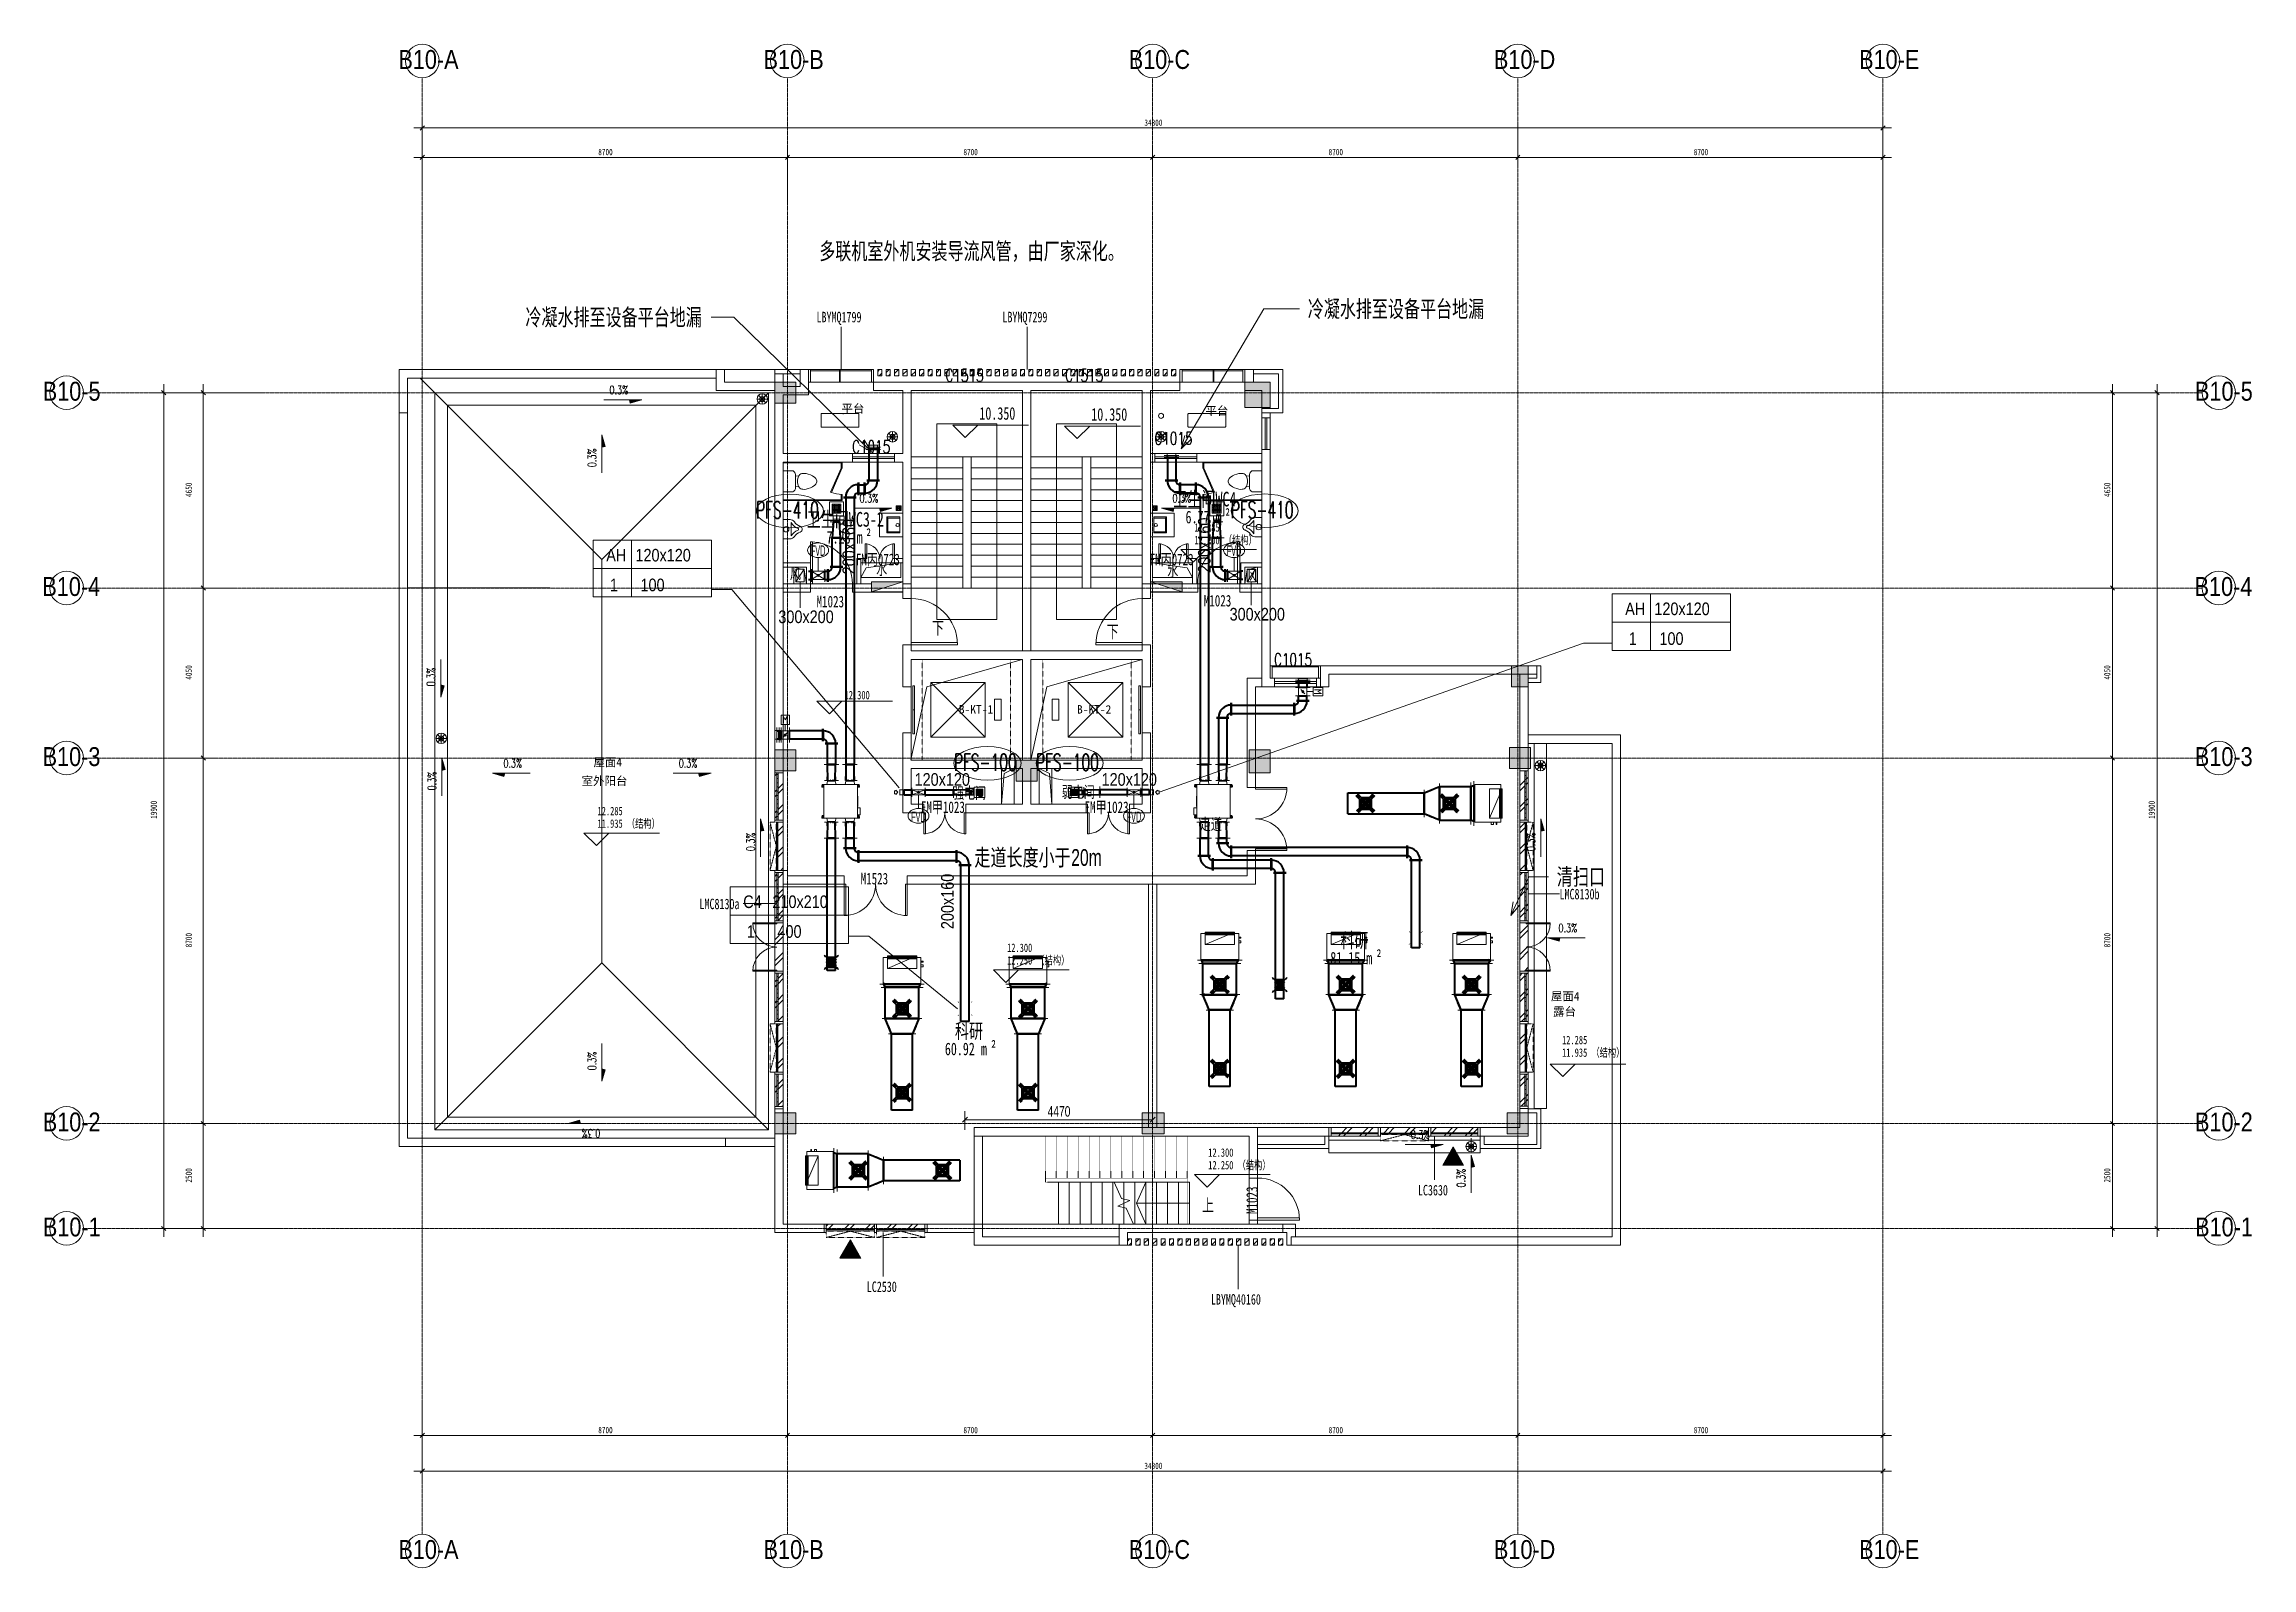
# Model space of a CAD drawing. Header units: millimetres. Extents: x 147592 to 200188, y -27981 to 8299.
import ezdxf

# ---------------------------------------------------------------- set-up
doc = ezdxf.new("R2010")
doc.units = ezdxf.units.MM
for name, pattern in [('TJ Dash', [1.6, 1, -0.6]), ('架空线', [3.97, 2.38, -1.59]), ('轴网线', [22.24, 12.7, -3.18, 3.18, -3.18])]:
    doc.linetypes.add(name, pattern=pattern)
for name, color, linetype, lineweight in [('0-1', 7, 'Continuous', 5), ('A-ANNO-DIMS', 7, 'Continuous', 5), ('A-ANNO-DIMS-100', 7, 'Continuous', 5), ('M-EQPM-IDEN', 7, 'Continuous', 5), ('M-HVAC-CDFF-IDEN', 7, 'Continuous', 5), ('M-HVAC-DUCT-IDEN', 7, 'Continuous', 5)]:
    doc.layers.add(name, color=color, linetype=linetype, lineweight=lineweight)
for name, color, linetype, lineweight, true_color in [('0-2', 7, 'Continuous', 5, 0x515151), ('A-ANNO-DIMS-1', 7, 'Continuous', 5, 0x5151ff), ('A-ANNO-NOTE-1', 7, 'Continuous', 5, 0x515151), ('A-ANNO-NOTE-2', 7, 'Continuous', 5, 0x5151ff), ('A-ANNO-NOTE-3', 7, 'Continuous', 5, 0x888888), ('A-ANNO-NOTE-4', 7, 'Continuous', 5, 0xff8000), ('A-AREA-IDEN-1', 7, 'Continuous', 5, 0x515151), ('A-DETL-1', 7, 'Continuous', 5, 0x5151ff), ('A-DETL-2', 7, 'Continuous', 5, 0x515151), ('A-DETL-GENF-1', 7, 'Continuous', 5, 0xa8a8a8), ('A-DETL-GENF-2', 7, 'Continuous', 5, 0x515151), ('A-DETL-GENF-3', 7, 'Continuous', 5, 0x888888), ('A-DETL-GENF-4', 7, 'Continuous', 13, 0xff8000), ('A-DETL-GENF-5', 7, 'Continuous', 5, 0xff8000), ('A-DETL-GENF-6', 3, 'Continuous', 80, 0x00ff00), ('A-DETL-GENF-7', 3, 'Continuous', 5, 0x00ff00), ('A-DETL-GENF-8', 6, 'Continuous', 80, 0xff00ff), ('A-DETL-GENF-9', 6, 'Continuous', 5, 0xff00ff), ('A-DETL-WIDE-1', 4, 'Continuous', 80, 0x00ffff), ('A-DETL-WIDE-2', 7, 'Continuous', 80, 0xff8000), ('A-DETL-WIDE-3', 3, 'Continuous', 80, 0x00ff00), ('A-DETL-WIDE-4', 6, 'Continuous', 80, 0xff00ff), ('A-DETL-WIDE-5', 150, 'Continuous', 80, 0x007fff), ('A-DOOR-1', 7, 'Continuous', 5, 0x515151), ('A-DOOR-2', 7, 'Continuous', 5, 0x5151be), ('A-DOOR-IDEN-1', 7, 'Continuous', 5, 0x515151), ('A-FLOR-1', 7, 'Continuous', 5, 0x7f7f7f), ('A-GENM-1', 7, 'Continuous', 5, 0xff8888), ('A-GLAZ-1', 7, 'Continuous', 5, 0x515151), ('A-GLAZ-2', 7, 'TJ Dash', 5, 0x515151), ('A-GLAZ-CURT-1', 7, 'Continuous', 5, 0x515151), ('A-GLAZ-CWMG-1', 7, 'Continuous', 5, 0x515151), ('A-GLAZ-CWMG-2', 7, 'Continuous', 5, 0x8b8b8b), ('A-GLAZ-IDEN-1', 7, 'Continuous', 5, 0x515151), ('A-WALL-1', 7, 'Continuous', 5, 0x515151), ('A-WALL-IDEN-1', 7, 'Continuous', 5, 0x5151ff), ('A-WALL-IDEN-2', 7, 'Continuous', 5, 0x515151), ('G-ANNO-DIMS-1', 7, 'Continuous', 5, 0x515151), ('G-ANNO-DIMS-2', 7, 'Continuous', 5, 0x5151ff), ('G-ANNO-TEXT-1', 7, 'Continuous', 5, 0x515151), ('G-ANNO-TEXT-2', 3, 'Continuous', 5, 0x00ff00), ('I-WALL-1', 7, 'Continuous', 5, 0x515151), ('M-EQPM-1', 4, 'Continuous', 5, 0x00ffff), ('M-EQPM-2', 4, 'Continuous', 80, 0x00ffff), ('M-EQPM-IDEN-1', 3, 'Continuous', 5, 0x00ff00), ('M-HVAC-CDFF-1', 3, 'Continuous', 13, 0x00ff00), ('M-HVAC-CDFF-2', 7, 'Continuous', 13, 0xff8000), ('M-HVAC-CDFF-3', 6, 'Continuous', 13, 0xff00ff), ('M-HVAC-CDFF-4', 6, 'Continuous', 80, 0xff00ff), ('M-HVAC-CDFF-5', 6, 'Continuous', 5, 0xff00ff), ('M-HVAC-CDFF-6', 150, 'Continuous', 80, 0x007fff), ('M-HVAC-CDFF-7', 3, 'Continuous', 80, 0x00ff00), ('M-HVAC-CDFF-IDEN-1', 3, 'Continuous', 5, 0x00ff00), ('M-HVAC-DUCT-1', 7, 'Continuous', 40, 0xff8000), ('M-HVAC-DUCT-10', 7, 'Continuous', 80, 0xff8000), ('M-HVAC-DUCT-11', 3, 'Continuous', 80, 0x00ff00), ('M-HVAC-DUCT-12', 150, 'Continuous', 80, 0x007fff), ('M-HVAC-DUCT-13', 150, 'Continuous', 5, 0x007fff), ('M-HVAC-DUCT-2', 7, 'Continuous', 5, 0xff8000), ('M-HVAC-DUCT-3', 7, 'Continuous', 13, 0xff8000), ('M-HVAC-DUCT-4', 3, 'Continuous', 40, 0x00ff00), ('M-HVAC-DUCT-5', 3, 'Continuous', 5, 0x00ff00), ('M-HVAC-DUCT-6', 3, 'Continuous', 13, 0x00ff00), ('M-HVAC-DUCT-7', 6, 'Continuous', 40, 0xff00ff), ('M-HVAC-DUCT-8', 6, 'Continuous', 5, 0xff00ff), ('M-HVAC-DUCT-9', 150, 'Continuous', 40, 0x007fff), ('M-HVAC-DUCT-ANNO-1', 7, 'Continuous', 5, 0xff8000), ('M-HVAC-DUCT-ANNO-2', 6, 'Continuous', 5, 0xff00ff), ('M-HVAC-DUCT-IDEN-1', 3, 'Continuous', 5, 0x00ff00), ('P-SANR-FIXT-1', 7, 'Continuous', 5, 0x515151), ('P-SANR-FIXT-2', 7, 'Continuous', 5, 0x5151ff), ('P-SANR-FIXT-HDLN-1', 7, 'Continuous', 5, 0x515151), ('Q-SPCQ-1', 7, 'Continuous', 5, 0x515151), ('Q-SPCQ-2', 7, 'Continuous', 5, 0x51ffff), ('Q-SPCQ-3', 7, 'TJ Dash', 5, 0xff5151), ('S-GRID-1', 7, '轴网线', 5, 0x5151ff), ('S-GRID-IDEN-1', 7, 'Continuous', 5, 0x515151), ('S-GRID-IDEN-2', 7, 'Continuous', 5, 0x5151ff), ('S-STRS-1', 7, 'Continuous', 5, 0x515151), ('S-STRS-2', 7, '架空线', 5, 0x515151), ('S-STRS-ANNO-1', 7, 'Continuous', 5, 0x5151ff), ('S-STRS-IDEN-1', 7, 'Continuous', 5, 0x515151), ('S-STRS-MBND-1', 7, '架空线', 5, 0x515151), ('S-STRS-MBND-2', 7, 'Continuous', 5, 0x515151)]:
    doc.layers.add(name, color=color, linetype=linetype, lineweight=lineweight, true_color=true_color)
doc.styles.add('Arial', font='arial.ttf', dxfattribs={"width": 0.7, "height": 250})
doc.styles.add('Arial Unicode MS', font='ARIALUNI.TTF', dxfattribs={"width": 0.5, "height": 250})
doc.styles.add('Complex', font='complex_.ttf', dxfattribs={"width": 0.6, "height": 400})
doc.styles.add('RomanD', font='romand__.ttf', dxfattribs={"width": 0.7, "height": 300})
doc.styles.add('RomanD_1', font='romand__.ttf', dxfattribs={"width": 0.7, "height": 200})
doc.styles.add('TJ_FangSong', font='', dxfattribs={"width": 0.7, "height": 400})
doc.styles.add('TJ_FangSong_Narrow', font='', dxfattribs={"height": 450})
doc.styles.add('TJ_FangSong_Narrow_1', font='', dxfattribs={"height": 300})
doc.styles.add('仿宋', font='', dxfattribs={"width": 0.7, "height": 300})
doc.styles.add('仿宋_1', font='', dxfattribs={"width": 0.7, "height": 150})
doc.styles.add('仿宋_2', font='', dxfattribs={"width": 0.7, "height": 200})
doc.styles.add('仿宋_3', font='', dxfattribs={"width": 0.7, "height": 275})
doc.styles.add('仿宋_4', font='', dxfattribs={"width": 0.7, "height": 250})
doc.styles.add('黑体', font='', dxfattribs={"height": 200})
doc.styles.add('黑体_1', font='', dxfattribs={"width": 0.7, "height": 300})
doc.styles.add('黑体_2', font='', dxfattribs={"width": 0.7, "height": 350})
doc.styles.get('TJ_FangSong').set_extended_font_data('TJ_FangSong')
doc.styles.get('TJ_FangSong_Narrow').set_extended_font_data('TJ_FangSong_Narrow')
doc.styles.get('TJ_FangSong_Narrow_1').set_extended_font_data('TJ_FangSong_Narrow')
doc.styles.get('仿宋').set_extended_font_data('FangSong')
doc.styles.get('仿宋_1').set_extended_font_data('FangSong')
doc.styles.get('仿宋_2').set_extended_font_data('FangSong')
doc.styles.get('仿宋_3').set_extended_font_data('FangSong')
doc.styles.get('仿宋_4').set_extended_font_data('FangSong')
doc.styles.get('黑体').set_extended_font_data('SimHei')
doc.styles.get('黑体_1').set_extended_font_data('SimHei')
doc.styles.get('黑体_2').set_extended_font_data('SimHei')
doc.dimstyles.new('对角线-1_2_250_近', dxfattribs={"dimscale": 304.8, "dimtxt": 255.06485, "dimasz": 0.393701, "dimexe": 0.787402, "dimexo": 0.328084, "dimgap": 0, "dimtad": 1, "dimdec": 0, "dimzin": 0, "dimdsep": 46, "dimtxsty": 'Arial', "dimblk1": 'OBLIQUE', "dimblk2": 'OBLIQUE', "dimsah": 1, "dimcen": 0.09, "dimazin": 0, "dimtfac": 1, "dimtdec": 4, "dimtix": 1, "dimtmove": 0, "dimatfit": 3, "dimfxl": 1, "dimtvp": 1, "dimtolj": 1, "dimtzin": 0, "dimarcsym": 2})
doc.dimstyles.new('对角线_-_1_5mm_仿宋', dxfattribs={"dimscale": 304.8, "dimtxt": 193.128667, "dimasz": 0.328084, "dimexe": 0.82021, "dimexo": 0.0625, "dimgap": 0.065617, "dimtad": 1, "dimdec": 0, "dimdsep": 46, "dimtxsty": '仿宋_1', "dimblk1": 'OBLIQUE', "dimblk2": 'OBLIQUE', "dimsah": 1, "dimcen": 0.09, "dimdle": 0.656168, "dimazin": 0, "dimtfac": 1, "dimtdec": 4, "dimtix": 1, "dimtmove": 2, "dimatfit": 3, "dimfxl": 2.624672, "dimfxlon": 1, "dimtvp": 1, "dimtolj": 1, "dimtzin": 0, "dimarcsym": 2})
doc.dimstyles.new('对角线_-_1_5mm_仿宋_1', dxfattribs={"dimscale": 304.8, "dimtxt": 193.128667, "dimasz": 0.328084, "dimexe": 0.82021, "dimexo": 0.0625, "dimgap": 0.065617, "dimtad": 1, "dimdec": 0, "dimdsep": 46, "dimtxsty": '仿宋_1', "dimblk1": 'OBLIQUE', "dimblk2": 'OBLIQUE', "dimsah": 1, "dimcen": 0.09, "dimdle": 0.656168, "dimazin": 0, "dimtfac": 1, "dimtdec": 4, "dimtix": 1, "dimtmove": 0, "dimatfit": 3, "dimfxl": 2.624672, "dimfxlon": 1, "dimtvp": 1, "dimtolj": 1, "dimtzin": 0, "dimarcsym": 2})
pattern_1 = [(45, (0, 0), (-251.4472, 251.4472), []), (45, (0, 381), (-251.4472, 251.4472), [])]

msp = doc.modelspace()

# ---------------------------------------------------------------- texts
at = {"layer": 'A-ANNO-NOTE-4', "char_height": 250, "width": 420.886, "attachment_point": 1, "style": 'Arial Unicode MS'}
for insert in [(165855.4, -3636.5), (175765.8, -3636.5), (168246.2, -9972.7), (173381.2, -9972.7)]:
    msp.add_mtext('FVD', dxfattribs=dict(at, insert=insert))
at = {"layer": 'G-ANNO-TEXT-2', "char_height": 400, "attachment_point": 1, "style": 'TJ_FangSong'}
for s, insert, width in [('多联机室外机安装导流风管，由厂家深化。', (166058.1, 3573.5), 8849.828), ('冷凝水排至设备平台地漏', (177696.9, 2195.2), 5123.585), ('冷凝水排至设备平台地漏', (159057.7, 1998.4), 5123.585), ('走道长度小于', (169754.5, -10866.5), 2794.683), ('20m', (172060.3, -10866.5), 746.371), ('清扫口', (183629.7, -11324.7), 1397.341)]:
    msp.add_mtext(s, dxfattribs=dict(at, insert=insert, width=width))
at = {"layer": 'M-EQPM-IDEN-1', "char_height": 400, "attachment_point": 1, "style": 'Complex'}
for s, insert, width in [('PFS-410', (164554.1, -2592.4), 1962.531), ('PFS-410', (175865.1, -2589.5), 1962.531), ('PFS-100', (169268.1, -8602.2), 1948.101), ('PFS-100', (171225, -8602.2), 1948.101)]:
    msp.add_mtext(s, dxfattribs=dict(at, insert=insert, width=width))
at = {"layer": 'M-HVAC-CDFF-IDEN-1', "char_height": 300, "attachment_point": 1, "style": 'TJ_FangSong_Narrow_1'}
for s, insert, width in [('AH', (160983.6, -3718.5), 376.793), ('120x120', (161678.9, -3718.5), 1218.565), ('\\fTJ_FangSong_Narrow|b0|i0|c134|p2|;1', (161069.6, -4427.1), 168.354), ('100', (161799.5, -4427.1), 521.097), ('AH', (185258.7, -4996.1), 376.793), ('120x120', (185954, -4996.1), 1218.565), ('\\fTJ_FangSong_Narrow|b0|i0|c134|p2|;1', (185344.7, -5704.7), 168.354), ('100', (186074.5, -5704.7), 521.097), ('C4', (164247.1, -11970.2), 376.793), ('210x210', (164942.4, -11970.2), 1218.565), ('\\fTJ_FangSong_Narrow|b0|i0|c134|p2|;1', (164333.1, -12678.8), 168.354), ('400', (165063, -12678.8), 545.147)]:
    msp.add_mtext(s, dxfattribs=dict(at, insert=insert, width=width))
at = {"layer": 'M-HVAC-DUCT-IDEN-1', "char_height": 300, "width": 1226.582, "attachment_point": 1, "rotation": 90, "style": 'TJ_FangSong_Narrow_1'}
for insert in [(166611.4, -4325.2), (175080.9, -4291.3), (168961.3, -12772.8)]:
    msp.add_mtext('200x160', dxfattribs=dict(at, insert=insert))
at = {"layer": 'M-HVAC-DUCT-IDEN-1', "char_height": 300, "attachment_point": 1, "style": 'TJ_FangSong_Narrow_1'}
for s, insert, width in [('300x200', (165084, -5185.3), 1242.616), ('300x200', (175833.6, -5124.3), 1242.616), ('120x120', (168329.1, -9058.9), 1218.565), ('120x120', (172784.3, -9058.9), 1218.565)]:
    msp.add_mtext(s, dxfattribs=dict(at, insert=insert, width=width))

# ---------------------------------------------------------------- blocks, each defined once
blk = doc.blocks.new('TJ双扇平开门 - M1523-1543865-10-004 四层空调通风平面图')
at = {"layer": 'A-DOOR-1'}
for p, q in [((-750, 100), (-750, 850)), ((-750, 850), (-710, 850)), ((-710, 850), (-710, 100)), ((750, 850), (710, 850)), ((710, 850), (710, 100)), ((750, 100), (750, 850)), ((-710, 100), (-750, 100)), ((710, 100), (750, 100))]:
    blk.add_line(p, q, dxfattribs=at)
at = {"layer": 'A-DOOR-2'}
for centre, start, end in [((-750, 100), 0, 90), ((750, 100), 90, 180)]:
    blk.add_arc(centre, 750, start, end, dxfattribs=at)
blk = doc.blocks.new('TJ单扇平开门 - M1023-1831567-10-004 四层空调通风平面图')
at = {"layer": 'A-DOOR-1'}
for p, q in [((500, 1100), (450, 1100)), ((450, 1100), (450, 100)), ((500, 100), (500, 1100)), ((450, 100), (500, 100))]:
    blk.add_line(p, q, dxfattribs=at)
at = {"layer": 'A-DOOR-2'}
blk.add_arc((500, 100), 1000, 90, 180, dxfattribs=at)
blk = doc.blocks.new('TJ单扇平开门 - M1023-2001523-10-004 四层空调通风平面图')
at = {"layer": 'A-DOOR-1'}
for p, q in [((450, -100), (500, -100)), ((450, -1100), (450, -100)), ((500, -100), (500, -600)), ((500, -600), (500, -1100)), ((500, -1100), (450, -1100))]:
    blk.add_line(p, q, dxfattribs=at)
at = {"layer": 'A-DOOR-2'}
blk.add_arc((500, -100), 1000, 180, 270, dxfattribs=at)
blk = doc.blocks.new('矩形竖梃 - 100_100mm 木色铝方通-3120508-10-004 四层空调通风平面图')
at = {"layer": 'A-GLAZ-CWMG-1'}
h = blk.add_hatch(dxfattribs=at)
h.set_pattern_fill('FP_1', color=256, style=0, pattern_type=2)
h.set_pattern_definition([(135, (177050.01, 20300), (-70.71068, -70.71068), [])])
h.paths.add_polyline_path([(-50, 0), (-50, 150), (50, 150), (50, 0)], flags=0)
for p, q in [((-50, 150), (50, 150)), ((-50, 0), (-50, 150)), ((50, 0), (-50, 0)), ((50, 150), (50, 0))]:
    blk.add_line(p, q, dxfattribs=at)
blk = doc.blocks.new('矩形竖梃 - 100_100mm 木色铝方通-V1-10-004 四层空调通风平面图')
at = {"layer": 'A-GLAZ-CWMG-1'}
h = blk.add_hatch(dxfattribs=at)
h.set_pattern_fill('FP_2', color=256, style=0, pattern_type=2)
h.set_pattern_definition([(135, (176850.01, 20300), (-70.71068, -70.71068), [])])
h.paths.add_polyline_path([(-50, 0), (-50, 150), (50, 150), (50, 0)], flags=0)
for p, q in [((-50, 150), (50, 150)), ((-50, 0), (-50, 150)), ((50, 0), (-50, 0)), ((50, 150), (50, 0))]:
    blk.add_line(p, q, dxfattribs=at)
blk = doc.blocks.new('矩形竖梃 - 100_100mm 木色铝方通-V2-10-004 四层空调通风平面图')
at = {"layer": 'A-GLAZ-CWMG-1'}
h = blk.add_hatch(dxfattribs=at)
h.set_pattern_fill('FP_3', color=256, style=0, pattern_type=2)
h.set_pattern_definition([(135, (176650.01, 20300), (-70.71068, -70.71068), [])])
h.paths.add_polyline_path([(-50, 0), (-50, 150), (50, 150), (50, 0)], flags=0)
for p, q in [((-50, 150), (50, 150)), ((-50, 0), (-50, 150)), ((50, 0), (-50, 0)), ((50, 150), (50, 0))]:
    blk.add_line(p, q, dxfattribs=at)
blk = doc.blocks.new('矩形竖梃 - 100_100mm 木色铝方通-V3-10-004 四层空调通风平面图')
at = {"layer": 'A-GLAZ-CWMG-1'}
h = blk.add_hatch(dxfattribs=at)
h.set_pattern_fill('FP_4', color=256, style=0, pattern_type=2)
h.set_pattern_definition([(135, (176450.01, 20300), (-70.71068, -70.71068), [])])
h.paths.add_polyline_path([(-50, 0), (-50, 150), (50, 150), (50, 0)], flags=0)
for p, q in [((-50, 150), (50, 150)), ((-50, 0), (-50, 150)), ((50, 0), (-50, 0)), ((50, 150), (50, 0))]:
    blk.add_line(p, q, dxfattribs=at)
blk = doc.blocks.new('矩形竖梃 - 100_100mm 木色铝方通-V4-10-004 四层空调通风平面图')
at = {"layer": 'A-GLAZ-CWMG-1'}
h = blk.add_hatch(dxfattribs=at)
h.set_pattern_fill('FP_5', color=256, style=0, pattern_type=2)
h.set_pattern_definition([(135, (176250.01, 20300), (-70.71068, -70.71068), [])])
h.paths.add_polyline_path([(-50, 0), (-50, 150), (50, 150), (50, 0)], flags=0)
for p, q in [((-50, 150), (50, 150)), ((-50, 0), (-50, 150)), ((50, 0), (-50, 0)), ((50, 150), (50, 0))]:
    blk.add_line(p, q, dxfattribs=at)
blk = doc.blocks.new('矩形竖梃 - 100_100mm 木色铝方通-V5-10-004 四层空调通风平面图')
at = {"layer": 'A-GLAZ-CWMG-1'}
h = blk.add_hatch(dxfattribs=at)
h.set_pattern_fill('FP_6', color=256, style=0, pattern_type=2)
h.set_pattern_definition([(135, (176050.01, 20300), (-70.71068, -70.71068), [])])
h.paths.add_polyline_path([(-50, 0), (-50, 150), (50, 150), (50, 0)], flags=0)
for p, q in [((-50, 150), (50, 150)), ((-50, 0), (-50, 150)), ((50, 0), (-50, 0)), ((50, 150), (50, 0))]:
    blk.add_line(p, q, dxfattribs=at)
blk = doc.blocks.new('矩形竖梃 - 100_100mm 木色铝方通-V6-10-004 四层空调通风平面图')
at = {"layer": 'A-GLAZ-CWMG-1'}
h = blk.add_hatch(dxfattribs=at)
h.set_pattern_fill('FP_7', color=256, style=0, pattern_type=2)
h.set_pattern_definition([(135, (175850.01, 20300), (-70.71068, -70.71068), [])])
h.paths.add_polyline_path([(-50, 0), (-50, 150), (50, 150), (50, 0)], flags=0)
for p, q in [((-50, 150), (50, 150)), ((-50, 0), (-50, 150)), ((50, 0), (-50, 0)), ((50, 150), (50, 0))]:
    blk.add_line(p, q, dxfattribs=at)
blk = doc.blocks.new('矩形竖梃 - 100_100mm 木色铝方通-V7-10-004 四层空调通风平面图')
at = {"layer": 'A-GLAZ-CWMG-1'}
h = blk.add_hatch(dxfattribs=at)
h.set_pattern_fill('FP_8', color=256, style=0, pattern_type=2)
h.set_pattern_definition([(135, (175650.01, 20300), (-70.71068, -70.71068), [])])
h.paths.add_polyline_path([(-50, 0), (-50, 150), (50, 150), (50, 0)], flags=0)
for p, q in [((-50, 150), (50, 150)), ((-50, 0), (-50, 150)), ((50, 0), (-50, 0)), ((50, 150), (50, 0))]:
    blk.add_line(p, q, dxfattribs=at)
blk = doc.blocks.new('矩形竖梃 - 100_100mm 木色铝方通-V8-10-004 四层空调通风平面图')
at = {"layer": 'A-GLAZ-CWMG-1'}
h = blk.add_hatch(dxfattribs=at)
h.set_pattern_fill('FP_9', color=256, style=0, pattern_type=2)
h.set_pattern_definition([(135, (175450.01, 20300), (-70.71068, -70.71068), [])])
h.paths.add_polyline_path([(-50, 0), (-50, 150), (50, 150), (50, 0)], flags=0)
for p, q in [((-50, 150), (50, 150)), ((-50, 0), (-50, 150)), ((50, 0), (-50, 0)), ((50, 150), (50, 0))]:
    blk.add_line(p, q, dxfattribs=at)
blk = doc.blocks.new('矩形竖梃 - 100_100mm 木色铝方通-V9-10-004 四层空调通风平面图')
at = {"layer": 'A-GLAZ-CWMG-1'}
h = blk.add_hatch(dxfattribs=at)
h.set_pattern_fill('FP_10', color=256, style=0, pattern_type=2)
h.set_pattern_definition([(135, (175250.01, 20300), (-70.71068, -70.71068), [])])
h.paths.add_polyline_path([(-50, 0), (-50, 150), (50, 150), (50, 0)], flags=0)
for p, q in [((-50, 150), (50, 150)), ((-50, 0), (-50, 150)), ((50, 0), (-50, 0)), ((50, 150), (50, 0))]:
    blk.add_line(p, q, dxfattribs=at)
blk = doc.blocks.new('矩形竖梃 - 100_100mm 木色铝方通-V10-10-004 四层空调通风平面图')
at = {"layer": 'A-GLAZ-CWMG-1'}
h = blk.add_hatch(dxfattribs=at)
h.set_pattern_fill('FP_11', color=256, style=0, pattern_type=2)
h.set_pattern_definition([(135, (175050.01, 20300), (-70.71068, -70.71068), [])])
h.paths.add_polyline_path([(-50, 0), (-50, 150), (50, 150), (50, 0)], flags=0)
for p, q in [((-50, 150), (50, 150)), ((-50, 0), (-50, 150)), ((50, 0), (-50, 0)), ((50, 150), (50, 0))]:
    blk.add_line(p, q, dxfattribs=at)
blk = doc.blocks.new('矩形竖梃 - 100_100mm 木色铝方通-V11-10-004 四层空调通风平面图')
at = {"layer": 'A-GLAZ-CWMG-1'}
h = blk.add_hatch(dxfattribs=at)
h.set_pattern_fill('FP_12', color=256, style=0, pattern_type=2)
h.set_pattern_definition([(135, (174850.01, 20300), (-70.71068, -70.71068), [])])
h.paths.add_polyline_path([(-50, 0), (-50, 150), (50, 150), (50, 0)], flags=0)
for p, q in [((-50, 150), (50, 150)), ((-50, 0), (-50, 150)), ((50, 0), (-50, 0)), ((50, 150), (50, 0))]:
    blk.add_line(p, q, dxfattribs=at)
blk = doc.blocks.new('矩形竖梃 - 100_100mm 木色铝方通-V12-10-004 四层空调通风平面图')
at = {"layer": 'A-GLAZ-CWMG-1'}
h = blk.add_hatch(dxfattribs=at)
h.set_pattern_fill('FP_13', color=256, style=0, pattern_type=2)
h.set_pattern_definition([(135, (174650.01, 20300), (-70.71068, -70.71068), [])])
h.paths.add_polyline_path([(-50, 0), (-50, 150), (50, 150), (50, 0)], flags=0)
for p, q in [((-50, 150), (50, 150)), ((-50, 0), (-50, 150)), ((50, 0), (-50, 0)), ((50, 150), (50, 0))]:
    blk.add_line(p, q, dxfattribs=at)
blk = doc.blocks.new('矩形竖梃 - 100_100mm 木色铝方通-V13-10-004 四层空调通风平面图')
at = {"layer": 'A-GLAZ-CWMG-1'}
h = blk.add_hatch(dxfattribs=at)
h.set_pattern_fill('FP_14', color=256, style=0, pattern_type=2)
h.set_pattern_definition([(135, (174450.01, 20300), (-70.71068, -70.71068), [])])
h.paths.add_polyline_path([(-50, 0), (-50, 150), (50, 150), (50, 0)], flags=0)
for p, q in [((-50, 150), (50, 150)), ((-50, 0), (-50, 150)), ((50, 0), (-50, 0)), ((50, 150), (50, 0))]:
    blk.add_line(p, q, dxfattribs=at)
blk = doc.blocks.new('矩形竖梃 - 100_100mm 木色铝方通-V14-10-004 四层空调通风平面图')
at = {"layer": 'A-GLAZ-CWMG-1'}
h = blk.add_hatch(dxfattribs=at)
h.set_pattern_fill('FP_15', color=256, style=0, pattern_type=2)
h.set_pattern_definition([(135, (174250.01, 20300), (-70.71068, -70.71068), [])])
h.paths.add_polyline_path([(-50, 0), (-50, 150), (50, 150), (50, 0)], flags=0)
for p, q in [((-50, 150), (50, 150)), ((-50, 0), (-50, 150)), ((50, 0), (-50, 0)), ((50, 150), (50, 0))]:
    blk.add_line(p, q, dxfattribs=at)
blk = doc.blocks.new('矩形竖梃 - 100_100mm 木色铝方通-V15-10-004 四层空调通风平面图')
at = {"layer": 'A-GLAZ-CWMG-1'}
h = blk.add_hatch(dxfattribs=at)
h.set_pattern_fill('FP_16', color=256, style=0, pattern_type=2)
h.set_pattern_definition([(135, (174050.01, 20300), (-70.71068, -70.71068), [])])
h.paths.add_polyline_path([(-50, 0), (-50, 150), (50, 150), (50, 0)], flags=0)
for p, q in [((-50, 150), (50, 150)), ((-50, 0), (-50, 150)), ((50, 0), (-50, 0)), ((50, 150), (50, 0))]:
    blk.add_line(p, q, dxfattribs=at)
blk = doc.blocks.new('矩形竖梃 - 100_100mm 木色铝方通-V16-10-004 四层空调通风平面图')
at = {"layer": 'A-GLAZ-CWMG-1'}
h = blk.add_hatch(dxfattribs=at)
h.set_pattern_fill('FP_17', color=256, style=0, pattern_type=2)
h.set_pattern_definition([(135, (173850.01, 20300), (-70.71068, -70.71068), [])])
h.paths.add_polyline_path([(-50, 0), (-50, 150), (50, 150), (50, 0)], flags=0)
for p, q in [((-50, 150), (50, 150)), ((-50, 0), (-50, 150)), ((50, 0), (-50, 0)), ((50, 150), (50, 0))]:
    blk.add_line(p, q, dxfattribs=at)
blk = doc.blocks.new('矩形竖梃 - 100_100mm 木色铝方通-V17-10-004 四层空调通风平面图')
at = {"layer": 'A-GLAZ-CWMG-1'}
h = blk.add_hatch(dxfattribs=at)
h.set_pattern_fill('FP_18', color=256, style=0, pattern_type=2)
h.set_pattern_definition([(135, (173650.01, 20300), (-70.71068, -70.71068), [])])
h.paths.add_polyline_path([(-50, 0), (-50, 150), (50, 150), (50, 0)], flags=0)
for p, q in [((-50, 150), (50, 150)), ((-50, 0), (-50, 150)), ((50, 0), (-50, 0)), ((50, 150), (50, 0))]:
    blk.add_line(p, q, dxfattribs=at)
blk = doc.blocks.new('矩形竖梃 - 50_300mm 长方形-V18-10-004 四层空调通风平面图')
at = {"layer": 'A-GLAZ-CWMG-1'}
for p, q in [((-50, 300), (0, 300)), ((-50, 0), (-50, 300)), ((0, 0), (-50, 0)), ((0, 300), (0, 0))]:
    blk.add_line(p, q, dxfattribs=at)
blk = doc.blocks.new('矩形竖梃 - 50_300mm 长方形-V19-10-004 四层空调通风平面图')
at = {"layer": 'A-GLAZ-CWMG-1'}
for p, q in [((0, 300), (-50, 300)), ((-50, 300), (-50, 0)), ((-50, 0), (0, 0)), ((0, 0), (0, 300))]:
    blk.add_line(p, q, dxfattribs=at)
blk = doc.blocks.new('矩形竖梃 - 30mm 正方形-2021529-10-004 四层空调通风平面图')
at = {"layer": 'A-GLAZ-CWMG-1'}
for p, q in [((165850, 550), (166540, 550)), ((166540, 520), (165850, 520))]:
    blk.add_line(p, q, dxfattribs=at)
blk = doc.blocks.new('矩形竖梃 - 30mm 正方形-2021532-10-004 四层空调通风平面图')
at = {"layer": 'A-GLAZ-CWMG-1'}
for p, q in [((166560, 550), (167300, 550)), ((167300, 520), (166560, 520))]:
    blk.add_line(p, q, dxfattribs=at)
blk = doc.blocks.new('系统嵌板 - TJ玻璃_30-1835625-10-004 四层空调通风平面图')
at = {"layer": 'A-GLAZ-CURT-1'}
h = blk.add_hatch(dxfattribs=at)
h.set_pattern_fill('FP_19', color=256, style=0, pattern_type=2)
h.set_pattern_definition([(90, (-9587.5, -182950.04), (-100, 6e-15), [])])
h.paths.add_polyline_path([(587.5, -50), (-587.5, -50), (-587.5, -80), (587.5, -80)], flags=0)
for p, q in [((587.5, -50), (-587.5, -50)), ((-587.5, -50), (-587.5, -80)), ((-587.5, -80), (587.5, -80)), ((587.5, -80), (587.5, -50))]:
    blk.add_line(p, q, dxfattribs=at)
blk = doc.blocks.new('系统嵌板 - TJ玻璃_30-1382562-10-004 四层空调通风平面图')
at = {"layer": 'A-GLAZ-CURT-1'}
h = blk.add_hatch(dxfattribs=at)
h.set_pattern_fill('FP_20', color=256, style=0, pattern_type=2)
h.set_pattern_definition([(90, (-12000, -182950.04), (-100, 6e-15), [])])
h.paths.add_polyline_path([(575, -50), (-575, -50), (-575, -80), (575, -80)], flags=0)
for p, q in [((575, -50), (-575, -50)), ((-575, -50), (-575, -80)), ((-575, -80), (575, -80)), ((575, -80), (575, -50))]:
    blk.add_line(p, q, dxfattribs=at)
blk = doc.blocks.new('门嵌板_平开有框双扇 - 无横档-2126481-10-004 四层空调通风平面图')
at = {"layer": 'A-DOOR-1'}
for p, q in [((-550, 525), (-575, 525)), ((-575, 525), (-575, -50)), ((-550, -50), (-550, 525)), ((550, -50), (550, 525)), ((550, 525), (575, 525)), ((575, 525), (575, -50)), ((-575, -50), (-550, -50)), ((575, -50), (550, -50))]:
    blk.add_line(p, q, dxfattribs=at)
for centre, start, end in [((-575, -50), 0, 89.9995), ((575, -50), 90.0005, 180)]:
    blk.add_arc(centre, 575, start, end, dxfattribs=at)
blk = doc.blocks.new('系统嵌板 - TJ玻璃_30-V20-10-004 四层空调通风平面图')
at = {"layer": 'A-GLAZ-CURT-1'}
h = blk.add_hatch(dxfattribs=at)
h.set_pattern_fill('FP_21', color=256, style=0, pattern_type=2)
h.set_pattern_definition([(90, (-14400, -182950.04), (-100, 6e-15), [])])
h.paths.add_polyline_path([(575, -50), (-575, -50), (-575, -80), (575, -80)], flags=0)
for p, q in [((575, -50), (-575, -50)), ((-575, -50), (-575, -80)), ((-575, -80), (575, -80)), ((575, -80), (575, -50))]:
    blk.add_line(p, q, dxfattribs=at)
blk = doc.blocks.new('系统嵌板 - TJ玻璃_30-1959871-10-004 四层空调通风平面图')
at = {"layer": 'A-GLAZ-CURT-1'}
h = blk.add_hatch(dxfattribs=at)
h.set_pattern_fill('FP_22', color=256, style=0, pattern_type=2)
h.set_pattern_definition([(90, (-16607.5, -182950.04), (-100, 6e-15), [])])
h.paths.add_polyline_path([(382, -50), (-382, -50), (-382, -80), (382, -80)], flags=0)
for p, q in [((382, -50), (-382, -50)), ((-382, -50), (-382, -80)), ((-382, -80), (382, -80)), ((382, -80), (382, -50))]:
    blk.add_line(p, q, dxfattribs=at)
blk = doc.blocks.new('矩形竖梃 - 50_200mm 长方形-1419924-10-004 四层空调通风平面图')
at = {"layer": 'A-GLAZ-CWMG-2'}
h = blk.add_hatch(dxfattribs=at)
h.set_pattern_fill('FP_23', color=256, style=0, pattern_type=2)
h.set_pattern_definition(pattern_1)
h.paths.add_polyline_path([(182750, -10175), (182870, -10175), (182870, -9000), (182750, -9000), (182750, -10158)], flags=0)
h.paths.add_polyline_path([(182900, -10175), (182950, -10175), (182950, -9000), (182900, -9000), (182900, -9689)], flags=0)
at = {"layer": 'A-GLAZ-CWMG-1'}
for p, q in [((182750, -10175), (182750, -9000)), ((182950, -10175), (182950, -9000))]:
    blk.add_line(p, q, dxfattribs=at)
blk = doc.blocks.new('矩形竖梃 - 50_200mm 长方形-V21-10-004 四层空调通风平面图')
at = {"layer": 'A-GLAZ-CWMG-2'}
h = blk.add_hatch(dxfattribs=at)
h.set_pattern_fill('FP_23', color=256, style=0, pattern_type=2)
h.set_pattern_definition(pattern_1)
h.paths.add_polyline_path([(182798, -12575), (182870, -12575), (182870, -11425), (182750, -11425), (182750, -12575)], flags=0)
h.paths.add_polyline_path([(182950, -12575), (182950, -11425), (182900, -11425), (182900, -12575)], flags=0)
at = {"layer": 'A-GLAZ-CWMG-1'}
for p, q in [((182750, -12575), (182750, -11425)), ((182950, -12575), (182950, -11425))]:
    blk.add_line(p, q, dxfattribs=at)
blk = doc.blocks.new('矩形竖梃 - 50_200mm 长方形-V22-10-004 四层空调通风平面图')
at = {"layer": 'A-GLAZ-CWMG-2'}
h = blk.add_hatch(dxfattribs=at)
h.set_pattern_fill('FP_23', color=256, style=0, pattern_type=2)
h.set_pattern_definition(pattern_1)
h.paths.add_polyline_path([(182750, -13775), (182900, -13775), (182900, -13750), (182950, -13750), (182950, -12650), (182900, -12650), (182900, -12625), (182750, -12625), (182750, -13750)], flags=0)
at = {"layer": 'A-GLAZ-CWMG-1'}
for p, q in [((182750, -13775), (182750, -12625)), ((182950, -13750), (182950, -12650))]:
    blk.add_line(p, q, dxfattribs=at)
blk = doc.blocks.new('矩形竖梃 - 50_200mm 长方形-V23-10-004 四层空调通风平面图')
at = {"layer": 'A-GLAZ-CWMG-2'}
h = blk.add_hatch(dxfattribs=at)
h.set_pattern_fill('FP_23', color=256, style=0, pattern_type=2)
h.set_pattern_definition(pattern_1)
h.paths.add_polyline_path([(182750, -14975), (182870, -14975), (182870, -13825), (182750, -13825)], flags=0)
h.paths.add_polyline_path([(182950, -14975), (182950, -13825), (182900, -13825), (182900, -14975)], flags=0)
at = {"layer": 'A-GLAZ-CWMG-1'}
for p, q in [((182750, -14975), (182750, -13825)), ((182950, -14975), (182950, -13825))]:
    blk.add_line(p, q, dxfattribs=at)
blk = doc.blocks.new('矩形竖梃 - 50_200mm 长方形-1959867-10-004 四层空调通风平面图')
at = {"layer": 'A-GLAZ-CWMG-2'}
h = blk.add_hatch(dxfattribs=at)
h.set_pattern_fill('FP_23', color=256, style=0, pattern_type=2)
h.set_pattern_definition(pattern_1)
h.paths.add_polyline_path([(182870, -16990), (182870, -16225), (182750, -16225), (182750, -16990)], flags=0)
h.paths.add_polyline_path([(182950, -16990), (182950, -16225), (182900, -16225), (182900, -16990)], flags=0)
at = {"layer": 'A-GLAZ-CWMG-1'}
for p, q in [((182750, -16990), (182750, -16225)), ((182950, -16990), (182950, -16225))]:
    blk.add_line(p, q, dxfattribs=at)
blk = doc.blocks.new('矩形竖梃 - 50_200mm 长方形-1366952-10-004 四层空调通风平面图')
at = {"layer": 'A-GLAZ-CWMG-1'}
for p, q in [((0, 200), (-50, 200)), ((-50, 200), (-50, 0)), ((-50, 0), (0, 0)), ((0, 0), (0, 200))]:
    blk.add_line(p, q, dxfattribs=at)
blk = doc.blocks.new('系统嵌板 - TJ玻璃_30-3154765-10-004 四层空调通风平面图')
at = {"layer": 'A-GLAZ-CURT-1'}
h = blk.add_hatch(dxfattribs=at)
h.set_pattern_fill('FP_24', color=256, style=0, pattern_type=2)
h.set_pattern_definition([(270, (16612.5, 165000.01), (100, 6e-15), [])])
h.paths.add_polyline_path([(-387.5, -80), (387.5, -80), (387.5, -50), (-387.5, -50)], flags=0)
for p, q in [((387.5, -50), (-387.5, -50)), ((-387.5, -50), (-387.5, -80)), ((-387.5, -80), (387.5, -80)), ((387.5, -80), (387.5, -50))]:
    blk.add_line(p, q, dxfattribs=at)
blk = doc.blocks.new('系统嵌板 - TJ玻璃_30-V24-10-004 四层空调通风平面图')
at = {"layer": 'A-GLAZ-CURT-1'}
h = blk.add_hatch(dxfattribs=at)
h.set_pattern_fill('FP_25', color=256, style=0, pattern_type=2)
h.set_pattern_definition([(270, (14400, 165000.01), (100, 6e-15), [])])
h.paths.add_polyline_path([(-575, -80), (575, -80), (575, -50), (-575, -50)], flags=0)
for p, q in [((575, -50), (-575, -50)), ((-575, -50), (-575, -80)), ((-575, -80), (575, -80)), ((575, -80), (575, -50))]:
    blk.add_line(p, q, dxfattribs=at)
blk = doc.blocks.new('系统嵌板 - TJ玻璃_30-V25-10-004 四层空调通风平面图')
at = {"layer": 'A-GLAZ-CURT-1'}
h = blk.add_hatch(dxfattribs=at)
h.set_pattern_fill('FP_26', color=256, style=0, pattern_type=2)
h.set_pattern_definition([(270, (12000, 165000.01), (100, 6e-15), [])])
h.paths.add_polyline_path([(-575, -80), (575, -80), (575, -50), (-575, -50)], flags=0)
for p, q in [((575, -50), (-575, -50)), ((-575, -50), (-575, -80)), ((-575, -80), (575, -80)), ((575, -80), (575, -50))]:
    blk.add_line(p, q, dxfattribs=at)
blk = doc.blocks.new('系统嵌板 - TJ玻璃_30-1382561-10-004 四层空调通风平面图')
at = {"layer": 'A-GLAZ-CURT-1'}
h = blk.add_hatch(dxfattribs=at)
h.set_pattern_fill('FP_27', color=256, style=0, pattern_type=2)
h.set_pattern_definition([(270, (9612.5, 165000.01), (100, 6e-15), [])])
h.paths.add_polyline_path([(-562.5, -80), (562.5, -80), (562.5, -50), (-562.5, -50)], flags=0)
for p, q in [((562.5, -50), (-562.5, -50)), ((-562.5, -50), (-562.5, -80)), ((-562.5, -80), (562.5, -80)), ((562.5, -80), (562.5, -50))]:
    blk.add_line(p, q, dxfattribs=at)
blk = doc.blocks.new('矩形竖梃 - 50_200mm 长方形-1276795-10-004 四层空调通风平面图')
at = {"layer": 'A-GLAZ-CWMG-2'}
h = blk.add_hatch(dxfattribs=at)
h.set_pattern_fill('FP_23', color=256, style=0, pattern_type=2)
h.set_pattern_definition(pattern_1)
h.paths.add_polyline_path([(165050, -17000), (165050, -16225), (165000, -16225), (165000, -17000)], flags=0)
h.paths.add_polyline_path([(165200, -17000), (165200, -16225), (165080, -16225), (165080, -17000)], flags=0)
at = {"layer": 'A-GLAZ-CWMG-1'}
for p, q in [((165000, -16225), (165000, -17000)), ((165200, -16225), (165200, -17000))]:
    blk.add_line(p, q, dxfattribs=at)
blk = doc.blocks.new('矩形竖梃 - 50_200mm 长方形-V26-10-004 四层空调通风平面图')
at = {"layer": 'A-GLAZ-CWMG-2'}
h = blk.add_hatch(dxfattribs=at)
h.set_pattern_fill('FP_23', color=256, style=0, pattern_type=2)
h.set_pattern_definition(pattern_1)
h.paths.add_polyline_path([(165050, -14975), (165050, -13825), (165000, -13825), (165000, -14975)], flags=0)
h.paths.add_polyline_path([(165200, -14975), (165200, -13825), (165080, -13825), (165080, -14975)], flags=0)
at = {"layer": 'A-GLAZ-CWMG-1'}
for p, q in [((165000, -13825), (165000, -14975)), ((165200, -13825), (165200, -14975))]:
    blk.add_line(p, q, dxfattribs=at)
blk = doc.blocks.new('矩形竖梃 - 50_200mm 长方形-V27-10-004 四层空调通风平面图')
at = {"layer": 'A-GLAZ-CWMG-2'}
h = blk.add_hatch(dxfattribs=at)
h.set_pattern_fill('FP_23', color=256, style=0, pattern_type=2)
h.set_pattern_definition(pattern_1)
h.paths.add_polyline_path([(165200, -13775), (165200, -12625), (165050, -12625), (165050, -12650), (165000, -12650), (165000, -13750), (165050, -13750), (165050, -13775)], flags=0)
at = {"layer": 'A-GLAZ-CWMG-1'}
for p, q in [((165000, -12650), (165000, -13750)), ((165200, -12625), (165200, -13775))]:
    blk.add_line(p, q, dxfattribs=at)
blk = doc.blocks.new('矩形竖梃 - 50_200mm 长方形-V28-10-004 四层空调通风平面图')
at = {"layer": 'A-GLAZ-CWMG-2'}
h = blk.add_hatch(dxfattribs=at)
h.set_pattern_fill('FP_23', color=256, style=0, pattern_type=2)
h.set_pattern_definition(pattern_1)
h.paths.add_polyline_path([(165000, -12575), (165050, -12575), (165050, -11425), (165000, -11425), (165000, -11700)], flags=0)
h.paths.add_polyline_path([(165200, -12575), (165200, -11425), (165080, -11425), (165080, -12575)], flags=0)
at = {"layer": 'A-GLAZ-CWMG-1'}
for p, q in [((165000, -11425), (165000, -12575)), ((165200, -11425), (165200, -11700)), ((165200, -11700), (165200, -12575))]:
    blk.add_line(p, q, dxfattribs=at)
blk = doc.blocks.new('矩形竖梃 - 50_200mm 长方形-1276677-10-004 四层空调通风平面图')
at = {"layer": 'A-GLAZ-CWMG-2'}
h = blk.add_hatch(dxfattribs=at)
h.set_pattern_fill('FP_23', color=256, style=0, pattern_type=2)
h.set_pattern_definition(pattern_1)
h.paths.add_polyline_path([(165050, -10175), (165050, -9050), (165000, -9050), (165000, -10175)], flags=0)
h.paths.add_polyline_path([(165200, -10175), (165200, -9050), (165080, -9050), (165080, -10175)], flags=0)
at = {"layer": 'A-GLAZ-CWMG-1'}
for p, q in [((165000, -9050), (165000, -10175)), ((165200, -9050), (165200, -10175))]:
    blk.add_line(p, q, dxfattribs=at)
blk = doc.blocks.new('系统嵌板 - TJ玻璃_30-V29-10-004 四层空调通风平面图')
at = {"layer": 'A-GLAZ-CURT-1'}
for p, q in [((562.5, -50), (-562.5, -50)), ((-562.5, -50), (-562.5, -80)), ((-562.5, -80), (562.5, -80)), ((562.5, -80), (562.5, -50))]:
    blk.add_line(p, q, dxfattribs=at)
blk = doc.blocks.new('系统嵌板 - TJ玻璃_30-V30-10-004 四层空调通风平面图')
at = {"layer": 'A-GLAZ-CURT-1'}
for p, q in [((562.5, -50), (-562.5, -50)), ((-562.5, -50), (-562.5, -80)), ((-562.5, -80), (562.5, -80)), ((562.5, -80), (562.5, -50))]:
    blk.add_line(p, q, dxfattribs=at)
blk = doc.blocks.new('矩形竖梃 - 50_200mm 长方形-V31-10-004 四层空调通风平面图')
at = {"layer": 'A-GLAZ-CWMG-2'}
h = blk.add_hatch(dxfattribs=at)
h.set_pattern_fill('FP_28', color=256, style=0, pattern_type=2)
h.set_pattern_definition(pattern_1)
h.paths.add_polyline_path([(181750, -17700), (181750, -17650), (180625, -17650), (180625, -17700)], flags=0)
h.paths.add_polyline_path([(181750, -17620), (181750, -17500), (180625, -17500), (180625, -17620)], flags=0)
at = {"layer": 'A-GLAZ-CWMG-1'}
for p, q in [((180625, -17500), (181750, -17500)), ((180625, -17700), (181750, -17700))]:
    blk.add_line(p, q, dxfattribs=at)
blk = doc.blocks.new('矩形竖梃 - 50_200mm 长方形-V32-10-004 四层空调通风平面图')
at = {"layer": 'A-GLAZ-CWMG-2'}
h = blk.add_hatch(dxfattribs=at)
h.set_pattern_fill('FP_28', color=256, style=0, pattern_type=2)
h.set_pattern_definition(pattern_1)
h.paths.add_polyline_path([(178250, -17700), (179375, -17700), (179375, -17650), (178250, -17650)], flags=0)
h.paths.add_polyline_path([(179207, -17620), (179375, -17620), (179375, -17500), (178250, -17500), (178250, -17620)], flags=0)
at = {"layer": 'A-GLAZ-CWMG-1'}
for p, q in [((178250, -17500), (179375, -17500)), ((178250, -17700), (179375, -17700))]:
    blk.add_line(p, q, dxfattribs=at)
blk = doc.blocks.new('电梯门 - 1100mm_入口宽度-1329516-10-004 四层空调通风平面图')
at = {"layer": 'Q-SPCQ-1'}
for p, q in [((570, 180), (-570, 180)), ((-570, 180), (-570, 135)), ((-570, 135), (570, 135)), ((0, 135), (0, 180)), ((570, 135), (570, 180))]:
    blk.add_line(p, q, dxfattribs=at)
blk = doc.blocks.new('电梯门 - 1100mm_入口宽度-1547718-10-004 四层空调通风平面图')
at = {"layer": 'Q-SPCQ-1'}
for p, q in [((-570, -180), (-570, -135)), ((-570, -135), (570, -135)), ((570, -180), (-570, -180)), ((0, -135), (0, -180)), ((570, -135), (570, -180))]:
    blk.add_line(p, q, dxfattribs=at)
blk = doc.blocks.new('左右推拉窗 - C1015-1399711-10-004 四层空调通风平面图')
at = {"layer": 'A-GLAZ-1'}
for p, q in [((-490, -167), (-490, 33)), ((-490, 33), (510, 33)), ((510, 33), (510, -167)), ((-490, -47), (510, -47)), ((510, -87), (-490, -87)), ((510, -167), (-490, -167))]:
    blk.add_line(p, q, dxfattribs=at)
blk = doc.blocks.new('窗嵌板_50-70系列上悬铝窗-zx - 50 系列-2680890-10-004 四层空调通风平面图')
at = {"layer": 'A-GLAZ-1'}
for p, q in [((-575, -72), (-575, -47)), ((-575, -47), (575, -47)), ((575, -72), (-575, -72)), ((575, -47), (575, -72))]:
    blk.add_line(p, q, dxfattribs=at)
at = {"layer": 'A-GLAZ-2'}
for p, q in [((575, 115), (-575, 115)), ((-575, 115), (-575, -35)), ((-575, 115), (0, -35)), ((0, -35), (575, 115)), ((575, -35), (575, 115)), ((-575, -35), (575, -35))]:
    blk.add_line(p, q, dxfattribs=at)
blk = doc.blocks.new('矩形竖梃 - 50_200mm 长方形-1368803-10-004 四层空调通风平面图')
at = {"layer": 'A-GLAZ-CWMG-1'}
for p, q in [((-50, 200), (0, 200)), ((-50, 0), (-50, 200)), ((0, 0), (-50, 0)), ((0, 200), (0, 0))]:
    blk.add_line(p, q, dxfattribs=at)
blk = doc.blocks.new('矩形竖梃 - 50_200mm 长方形-1276679-10-004 四层空调通风平面图')
at = {"layer": 'A-GLAZ-CWMG-2'}
h = blk.add_hatch(dxfattribs=at)
h.set_pattern_fill('FP_23', color=256, style=0, pattern_type=2)
h.set_pattern_definition(pattern_1)
h.paths.add_polyline_path([(165048, -16175), (165048, -15025), (165035, -15025), (165035, -16175)], flags=0)
h.paths.add_polyline_path([(165200, -16175), (165200, -15025), (165073, -15025), (165073, -16175)], flags=0)
at = {"layer": 'A-GLAZ-CWMG-1'}
blk.add_line((165200, -15025), (165200, -16175), dxfattribs=at)
blk = doc.blocks.new('矩形竖梃 - 50_200mm 长方形-V33-10-004 四层空调通风平面图')
at = {"layer": 'A-GLAZ-CWMG-2'}
h = blk.add_hatch(dxfattribs=at)
h.set_pattern_fill('FP_23', color=256, style=0, pattern_type=2)
h.set_pattern_definition(pattern_1)
h.paths.add_polyline_path([(165035, -11375), (165048, -11375), (165048, -10225), (165035, -10225), (165035, -10626)], flags=0)
h.paths.add_polyline_path([(165073, -11375), (165200, -11375), (165200, -10225), (165073, -10225), (165073, -10626)], flags=0)
at = {"layer": 'A-GLAZ-CWMG-1'}
blk.add_line((165200, -10225), (165200, -11375), dxfattribs=at)
blk = doc.blocks.new('矩形竖梃 - 50_200mm 长方形-1366838-10-004 四层空调通风平面图')
at = {"layer": 'A-GLAZ-CWMG-1'}
for p, q in [((-25, 200), (25, 200)), ((-25, 0), (-25, 200)), ((25, 0), (-25, 0)), ((25, 200), (25, 72.5)), ((25, 47.5), (25, 35))]:
    blk.add_line(p, q, dxfattribs=at)
blk = doc.blocks.new('矩形竖梃 - 50_200mm 长方形-V34-10-004 四层空调通风平面图')
at = {"layer": 'A-GLAZ-CWMG-1'}
for p, q in [((-25, 200), (25, 200)), ((-25, 72.5), (-25, 200)), ((-25, 35), (-25, 47.5)), ((25, 0), (-25, 0)), ((25, 200), (25, 0))]:
    blk.add_line(p, q, dxfattribs=at)
blk = doc.blocks.new('矩形竖梃 - 50_200mm 长方形-1366905-10-004 四层空调通风平面图')
at = {"layer": 'A-GLAZ-CWMG-1'}
for p, q in [((-25, 200), (25, 200)), ((-25, 0), (-25, 200)), ((25, 0), (-25, 0)), ((25, 200), (25, 50))]:
    blk.add_line(p, q, dxfattribs=at)
blk = doc.blocks.new('矩形竖梃 - 50_200mm 长方形-V35-10-004 四层空调通风平面图')
at = {"layer": 'A-GLAZ-CWMG-1'}
for p, q in [((-25, 200), (25, 200)), ((-25, 50), (-25, 200)), ((25, 0), (-25, 0)), ((25, 200), (25, 0))]:
    blk.add_line(p, q, dxfattribs=at)
blk = doc.blocks.new('矩形竖梃 - 50_200mm 长方形-V36-10-004 四层空调通风平面图')
at = {"layer": 'A-GLAZ-CWMG-2'}
h = blk.add_hatch(dxfattribs=at)
h.set_pattern_fill('FP_23', color=256, style=0, pattern_type=2)
h.set_pattern_definition(pattern_1)
h.paths.add_polyline_path([(182750, -11375), (182878, -11375), (182878, -10225), (182750, -10225), (182750, -10626)], flags=0)
h.paths.add_polyline_path([(182903, -11375), (182915, -11375), (182915, -10225), (182903, -10225), (182903, -10626)], flags=0)
at = {"layer": 'A-GLAZ-CWMG-1'}
blk.add_line((182750, -11375), (182750, -10225), dxfattribs=at)
blk = doc.blocks.new('矩形竖梃 - 50_200mm 长方形-V37-10-004 四层空调通风平面图')
at = {"layer": 'A-GLAZ-CWMG-2'}
h = blk.add_hatch(dxfattribs=at)
h.set_pattern_fill('FP_23', color=256, style=0, pattern_type=2)
h.set_pattern_definition(pattern_1)
h.paths.add_polyline_path([(182878, -16175), (182878, -15025), (182750, -15025), (182750, -16175)], flags=0)
h.paths.add_polyline_path([(182915, -16175), (182915, -15025), (182903, -15025), (182903, -16175)], flags=0)
at = {"layer": 'A-GLAZ-CWMG-1'}
blk.add_line((182750, -16175), (182750, -15025), dxfattribs=at)
blk = doc.blocks.new('矩形竖梃 - 50_200mm 长方形-V38-10-004 四层空调通风平面图')
at = {"layer": 'A-GLAZ-CWMG-2'}
h = blk.add_hatch(dxfattribs=at)
h.set_pattern_fill('FP_28', color=256, style=0, pattern_type=2)
h.set_pattern_definition(pattern_1)
h.paths.add_polyline_path([(179425, -17665), (180575, -17665), (180575, -17653), (179425, -17653)], flags=0)
h.paths.add_polyline_path([(180575, -17628), (180575, -17500), (179425, -17500), (179425, -17628)], flags=0)
at = {"layer": 'A-GLAZ-CWMG-1'}
blk.add_line((179425, -17500), (180575, -17500), dxfattribs=at)
blk = doc.blocks.new('TJ小便器-壁挂式 - 标准-1416623-10-004 四层空调通风平面图')
at = {"layer": 'A-DETL-GENF-2'}
for p, q in [((176415, -3360), (176415, -3040)), ((176447, -2970), (176600, -2970)), ((176600, -3430), (176600, -2970)), ((176439, -3430), (176600, -3430))]:
    blk.add_line(p, q, dxfattribs=at)
blk.add_circle((176530, -3200), 65, dxfattribs=at)
for centre, radius, start, end in [((176230, -3216), 90, 109.494, 143.9343), ((176110, -2879), 268, 289.494, 326.6103), ((176125, -2866), 338, 291.3917, 329.1065), ((176439, -3095), 125, 90, 146.6103), ((176208, -3200), 62.3, 143.9343, 216.0657), ((176230, -3184), 90, 216.0657, 250.506), ((176110, -3521), 268, 33.3897, 70.506), ((176255, -3200), 20, 111.3917, 248.6083), ((176125, -3534), 338, 30.8935, 68.6083), ((176439, -3305), 125, 213.3897, 270)]:
    blk.add_arc(centre, radius, start, end, dxfattribs=at)
blk = doc.blocks.new('TJ双扇平开门 - FMA1023-2632723-10-004 四层空调通风平面图')
at = {"layer": 'A-DOOR-1'}
for p, q in [((-500, 100), (-500, 600)), ((-500, 600), (-460, 600)), ((-460, 600), (-460, 100)), ((500, 600), (460, 600)), ((460, 600), (460, 100)), ((500, 100), (500, 600)), ((-460, 100), (-500, 100)), ((460, 100), (500, 100))]:
    blk.add_line(p, q, dxfattribs=at)
at = {"layer": 'A-DOOR-2'}
for centre, start, end in [((-500, 100), 0, 90), ((500, 100), 90, 180)]:
    blk.add_arc(centre, 500, start, end, dxfattribs=at)
blk = doc.blocks.new('TJ客梯 - 1300_1300 TYP2-2462570-10-004 四层空调通风平面图')
at = {"layer": 'Q-SPCQ-2'}
for p, q in [((-650, 850), (650, -450)), ((650, 850), (-650, -450)), ((-650, -450), (-650, 850)), ((-650, 850), (650, 850)), ((650, 850), (650, -450)), ((650, -450), (-650, -450)), ((-250, -830), (-250, -670)), ((-250, -670), (250, -670)), ((250, -830), (-250, -830)), ((250, -670), (250, -830))]:
    blk.add_line(p, q, dxfattribs=at)
at = {"layer": 'Q-SPCQ-3'}
for p, q in [((1200, 1050), (-1200, 1050)), ((-1200, -1050), (-1200, 1050)), ((1200, 1050), (-1200, 1050)), ((1200, 1050), (1200, -1050)), ((1200, -1050), (-1200, -1050)), ((1200, -1050), (-1200, -1050))]:
    blk.add_line(p, q, dxfattribs=at)
blk = doc.blocks.new('TJ小便器-壁挂式 - 标准-869850-10-004 四层空调通风平面图')
at = {"layer": 'A-DETL-GENF-2'}
for p, q in [((165353, -3020), (165200, -3020)), ((165200, -3480), (165200, -3020)), ((165385, -3410), (165385, -3090)), ((165361, -3480), (165200, -3480))]:
    blk.add_line(p, q, dxfattribs=at)
blk.add_circle((165270, -3250), 65, dxfattribs=at)
for centre, radius, start, end in [((165361, -3145), 125, 33.3897, 90), ((165675, -2916), 338, 210.8935, 248.6083), ((165690, -2929), 268, 213.3897, 250.506), ((165361, -3355), 125, 270, 326.6103), ((165675, -3584), 338, 111.3917, 149.1065), ((165690, -3571), 268, 109.494, 146.6103), ((165545, -3250), 20, 291.3917, 68.6083), ((165570, -3266), 90, 36.0657, 70.506), ((165570, -3234), 90, 289.494, 323.9343), ((165592, -3250), 62.3, 323.9343, 36.0657)]:
    blk.add_arc(centre, radius, start, end, dxfattribs=at)
blk = doc.blocks.new('TJ双扇平开门 - FMC0723-2632022-10-004 四层空调通风平面图')
at = {"layer": 'A-DOOR-1'}
for p, q in [((-350, 50), (-350, 400)), ((-350, 400), (-310, 400)), ((-310, 50), (-350, 50)), ((-310, 400), (-310, 50)), ((350, 400), (310, 400)), ((310, 400), (310, 50)), ((310, 50), (350, 50)), ((350, 50), (350, 400))]:
    blk.add_line(p, q, dxfattribs=at)
at = {"layer": 'A-DOOR-2'}
for centre, start, end in [((-350, 50), 0, 90), ((350, 50), 90, 180)]:
    blk.add_arc(centre, 350, start, end, dxfattribs=at)
blk = doc.blocks.new('消火栓明装 - 消火栓明装-1641868-10-004 四层空调通风平面图')
at = {"layer": 'A-DETL-GENF-3'}
blk.add_hatch(color=256, dxfattribs=at).paths.add_polyline_path([(-375, -240), (375, 0), (-375, 0)], flags=0)
at = {"layer": 'A-DETL-GENF-2'}
for p, q in [((375, 0), (-375, -240)), ((-375, -240), (375, 0)), ((375, 0), (-375, 0)), ((-375, 0), (-375, -240)), ((375, -240), (375, 0)), ((-375, -240), (375, -240))]:
    blk.add_line(p, q, dxfattribs=at)
blk = doc.blocks.new('TJ双扇平开门 - FMC0723-2766260-10-004 四层空调通风平面图')
at = {"layer": 'A-DOOR-1'}
for p, q in [((-310, -50), (-350, -50)), ((-350, -50), (-350, -400)), ((-350, -400), (-310, -400)), ((-310, -400), (-310, -50)), ((310, -50), (350, -50)), ((310, -400), (310, -50)), ((350, -400), (310, -400)), ((350, -50), (350, -400))]:
    blk.add_line(p, q, dxfattribs=at)
at = {"layer": 'A-DOOR-2'}
for centre, start, end in [((-350, -50), 270, 360), ((350, -50), 180, 270)]:
    blk.add_arc(centre, 350, start, end, dxfattribs=at)
blk = doc.blocks.new('消火栓明装 - 消火栓明装-1644730-10-004 四层空调通风平面图')
at = {"layer": 'A-DETL-GENF-3'}
blk.add_hatch(color=256, dxfattribs=at).paths.add_polyline_path([(-375, 240), (-375, 0), (375, 0), (-106, 154)], flags=0)
at = {"layer": 'A-DETL-GENF-2'}
for p, q in [((-375, 240), (375, 240)), ((219, 50), (-375, 240)), ((-375, 50), (-375, 240)), ((-375, 240), (219, 50)), ((-375, 0), (-375, 50)), ((375, 0), (219, 50)), ((219, 50), (375, 0)), ((375, 240), (375, 50)), ((375, 50), (375, 0)), ((375, 0), (-375, 0))]:
    blk.add_line(p, q, dxfattribs=at)
blk = doc.blocks.new('TJ客梯 - 1300_1300 TYP2-2462550-10-004 四层空调通风平面图')
at = {"layer": 'Q-SPCQ-2'}
for p, q in [((250, 830), (-250, 830)), ((-250, 830), (-250, 670)), ((-250, 670), (250, 670)), ((250, 670), (250, 830)), ((-650, -850), (650, 450)), ((650, -850), (-650, 450)), ((650, 450), (-650, 450)), ((-650, 450), (-650, -850)), ((650, -850), (650, 450)), ((-650, -850), (650, -850))]:
    blk.add_line(p, q, dxfattribs=at)
at = {"layer": 'Q-SPCQ-3'}
for p, q in [((1200, 1050), (-1200, 1050)), ((-1200, 1050), (-1200, -1050)), ((1200, 1050), (-1200, 1050)), ((1200, -1050), (1200, 1050)), ((1200, -1050), (-1200, -1050)), ((1200, -1050), (-1200, -1050))]:
    blk.add_line(p, q, dxfattribs=at)
blk = doc.blocks.new('TJ单扇平开门 - FMB1222b-2064251-10-004 四层空调通风平面图')
at = {"layer": 'A-DOOR-1'}
for p, q in [((500, -100), (550, -100)), ((500, -1200), (500, -100)), ((550, -100), (550, -1200)), ((550, -1200), (500, -1200))]:
    blk.add_line(p, q, dxfattribs=at)
at = {"layer": 'A-DOOR-2'}
blk.add_arc((550, -100), 1100, 180, 270, dxfattribs=at)
blk = doc.blocks.new('雨水斗 2d - 地漏 R100-669040-10-004 四层空调通风平面图')
at = {"layer": 'Q-SPCQ-1'}
for p, q in [((-125, 0), (-60, 0)), ((-42, 42), (-88, 88)), ((125, 0), (-60, 0)), ((88, 88), (-42, -42)), ((-42, 42), (88, -88)), ((0, 60), (0, 125)), ((0, 60), (0, -125)), ((-88, -88), (-42, -42))]:
    blk.add_line(p, q, dxfattribs=at)
for radius in [125, 60]:
    blk.add_circle((0, 0), radius, dxfattribs=at)
blk = doc.blocks.new('矩形竖梃 - 100_100mm 木色铝方通-1971213-10-004 四层空调通风平面图')
at = {"layer": 'A-GLAZ-CWMG-1'}
h = blk.add_hatch(dxfattribs=at)
h.set_pattern_fill('FP_29', color=256, style=0, pattern_type=2)
h.set_pattern_definition([(315, (-167500.01, 549.98), (70.71068, 70.71068), [])])
h.paths.add_polyline_path([(50, 150), (50, 0), (-50, 0), (-50, 150)], flags=0)
for p, q in [((-50, 150), (50, 150)), ((-50, 0), (-50, 150)), ((50, 0), (-50, 0)), ((50, 150), (50, 0))]:
    blk.add_line(p, q, dxfattribs=at)
blk = doc.blocks.new('矩形竖梃 - 100_100mm 木色铝方通-V39-10-004 四层空调通风平面图')
at = {"layer": 'A-GLAZ-CWMG-1'}
h = blk.add_hatch(dxfattribs=at)
h.set_pattern_fill('FP_30', color=256, style=0, pattern_type=2)
h.set_pattern_definition([(315, (-167700.01, 549.98), (70.71068, 70.71068), [])])
h.paths.add_polyline_path([(50, 150), (50, 0), (-50, 0), (-50, 150), (17, 150)], flags=0)
for p, q in [((-50, 150), (50, 150)), ((-50, 0), (-50, 150)), ((50, 0), (-50, 0)), ((50, 150), (50, 0))]:
    blk.add_line(p, q, dxfattribs=at)
blk = doc.blocks.new('矩形竖梃 - 100_100mm 木色铝方通-V40-10-004 四层空调通风平面图')
at = {"layer": 'A-GLAZ-CWMG-1'}
h = blk.add_hatch(dxfattribs=at)
h.set_pattern_fill('FP_31', color=256, style=0, pattern_type=2)
h.set_pattern_definition([(315, (-167900.01, 549.98), (70.71068, 70.71068), [])])
h.paths.add_polyline_path([(50, 150), (50, 0), (-50, 0), (-50, 150)], flags=0)
for p, q in [((-50, 150), (50, 150)), ((-50, 0), (-50, 150)), ((50, 0), (-50, 0)), ((50, 150), (50, 0))]:
    blk.add_line(p, q, dxfattribs=at)
blk = doc.blocks.new('矩形竖梃 - 100_100mm 木色铝方通-V41-10-004 四层空调通风平面图')
at = {"layer": 'A-GLAZ-CWMG-1'}
h = blk.add_hatch(dxfattribs=at)
h.set_pattern_fill('FP_32', color=256, style=0, pattern_type=2)
h.set_pattern_definition([(315, (-168100.01, 549.98), (70.71068, 70.71068), [])])
h.paths.add_polyline_path([(50, 150), (50, 0), (-50, 0), (-50, 150)], flags=0)
for p, q in [((-50, 150), (50, 150)), ((-50, 0), (-50, 150)), ((50, 0), (-50, 0)), ((50, 150), (50, 0))]:
    blk.add_line(p, q, dxfattribs=at)
blk = doc.blocks.new('矩形竖梃 - 100_100mm 木色铝方通-V42-10-004 四层空调通风平面图')
at = {"layer": 'A-GLAZ-CWMG-1'}
h = blk.add_hatch(dxfattribs=at)
h.set_pattern_fill('FP_33', color=256, style=0, pattern_type=2)
h.set_pattern_definition([(315, (-168300.01, 549.98), (70.71068, 70.71068), [])])
h.paths.add_polyline_path([(50, 150), (50, 0), (-50, 0), (-50, 150)], flags=0)
for p, q in [((-50, 150), (50, 150)), ((-50, 0), (-50, 150)), ((50, 0), (-50, 0)), ((50, 150), (50, 0))]:
    blk.add_line(p, q, dxfattribs=at)
blk = doc.blocks.new('矩形竖梃 - 100_100mm 木色铝方通-V43-10-004 四层空调通风平面图')
at = {"layer": 'A-GLAZ-CWMG-1'}
h = blk.add_hatch(dxfattribs=at)
h.set_pattern_fill('FP_34', color=256, style=0, pattern_type=2)
h.set_pattern_definition([(315, (-168500.01, 549.98), (70.71068, 70.71068), [])])
h.paths.add_polyline_path([(50, 150), (50, 0), (-50, 0), (-50, 150)], flags=0)
for p, q in [((-50, 150), (50, 150)), ((-50, 0), (-50, 150)), ((50, 0), (-50, 0)), ((50, 150), (50, 0))]:
    blk.add_line(p, q, dxfattribs=at)
blk = doc.blocks.new('矩形竖梃 - 100_100mm 木色铝方通-V44-10-004 四层空调通风平面图')
at = {"layer": 'A-GLAZ-CWMG-1'}
h = blk.add_hatch(dxfattribs=at)
h.set_pattern_fill('FP_35', color=256, style=0, pattern_type=2)
h.set_pattern_definition([(315, (-168700.01, 549.98), (70.71068, 70.71068), [])])
h.paths.add_polyline_path([(50, 150), (50, 0), (-50, 0), (-50, 150)], flags=0)
for p, q in [((-50, 150), (50, 150)), ((-50, 0), (-50, 150)), ((50, 0), (-50, 0)), ((50, 150), (50, 0))]:
    blk.add_line(p, q, dxfattribs=at)
blk = doc.blocks.new('矩形竖梃 - 100_100mm 木色铝方通-V45-10-004 四层空调通风平面图')
at = {"layer": 'A-GLAZ-CWMG-1'}
h = blk.add_hatch(dxfattribs=at)
h.set_pattern_fill('FP_36', color=256, style=0, pattern_type=2)
h.set_pattern_definition([(315, (-168900.01, 549.98), (70.71068, 70.71068), [])])
h.paths.add_polyline_path([(50, 150), (50, 0), (-50, 0), (-50, 150)], flags=0)
for p, q in [((-50, 150), (50, 150)), ((-50, 0), (-50, 150)), ((50, 0), (-50, 0)), ((50, 150), (50, 0))]:
    blk.add_line(p, q, dxfattribs=at)
blk = doc.blocks.new('矩形竖梃 - 100_100mm 木色铝方通-V46-10-004 四层空调通风平面图')
at = {"layer": 'A-GLAZ-CWMG-1'}
h = blk.add_hatch(dxfattribs=at)
h.set_pattern_fill('FP_37', color=256, style=0, pattern_type=2)
h.set_pattern_definition([(315, (-169100.01, 549.98), (70.71068, 70.71068), [])])
h.paths.add_polyline_path([(50, 150), (50, 0), (-50, 0), (-50, 150)], flags=0)
for p, q in [((-50, 150), (50, 150)), ((-50, 0), (-50, 150)), ((50, 0), (-50, 0)), ((50, 150), (50, 0))]:
    blk.add_line(p, q, dxfattribs=at)
blk = doc.blocks.new('矩形竖梃 - 100_100mm 木色铝方通-V47-10-004 四层空调通风平面图')
at = {"layer": 'A-GLAZ-CWMG-1'}
h = blk.add_hatch(dxfattribs=at)
h.set_pattern_fill('FP_38', color=256, style=0, pattern_type=2)
h.set_pattern_definition([(315, (-169300.01, 549.98), (70.71068, 70.71068), [])])
h.paths.add_polyline_path([(50, 150), (50, 0), (-50, 0), (-50, 150)], flags=0)
for p, q in [((-50, 150), (50, 150)), ((-50, 0), (-50, 150)), ((50, 0), (-50, 0)), ((50, 150), (50, 0))]:
    blk.add_line(p, q, dxfattribs=at)
blk = doc.blocks.new('矩形竖梃 - 100_100mm 木色铝方通-V48-10-004 四层空调通风平面图')
at = {"layer": 'A-GLAZ-CWMG-1'}
h = blk.add_hatch(dxfattribs=at)
h.set_pattern_fill('FP_39', color=256, style=0, pattern_type=2)
h.set_pattern_definition([(315, (-169500.01, 549.98), (70.71068, 70.71068), [])])
h.paths.add_polyline_path([(50, 150), (50, 0), (-50, 0), (-50, 150)], flags=0)
for p, q in [((-50, 150), (50, 150)), ((-50, 0), (-50, 150)), ((50, 0), (-50, 0)), ((50, 150), (50, 0))]:
    blk.add_line(p, q, dxfattribs=at)
blk = doc.blocks.new('矩形竖梃 - 100_100mm 木色铝方通-V49-10-004 四层空调通风平面图')
at = {"layer": 'A-GLAZ-CWMG-1'}
h = blk.add_hatch(dxfattribs=at)
h.set_pattern_fill('FP_40', color=256, style=0, pattern_type=2)
h.set_pattern_definition([(315, (-169700.01, 549.98), (70.71068, 70.71068), [])])
h.paths.add_polyline_path([(50, 150), (50, 0), (-50, 0), (-50, 150)], flags=0)
for p, q in [((-50, 150), (50, 150)), ((-50, 0), (-50, 150)), ((50, 0), (-50, 0)), ((50, 150), (50, 0))]:
    blk.add_line(p, q, dxfattribs=at)
blk = doc.blocks.new('矩形竖梃 - 100_100mm 木色铝方通-V50-10-004 四层空调通风平面图')
at = {"layer": 'A-GLAZ-CWMG-1'}
h = blk.add_hatch(dxfattribs=at)
h.set_pattern_fill('FP_41', color=256, style=0, pattern_type=2)
h.set_pattern_definition([(315, (-169900.01, 549.98), (70.71068, 70.71068), [])])
h.paths.add_polyline_path([(50, 150), (50, 0), (-50, 0), (-50, 150)], flags=0)
for p, q in [((-50, 150), (50, 150)), ((-50, 0), (-50, 150)), ((50, 0), (-50, 0)), ((50, 150), (50, 0))]:
    blk.add_line(p, q, dxfattribs=at)
blk = doc.blocks.new('矩形竖梃 - 100_100mm 木色铝方通-V51-10-004 四层空调通风平面图')
at = {"layer": 'A-GLAZ-CWMG-1'}
h = blk.add_hatch(dxfattribs=at)
h.set_pattern_fill('FP_42', color=256, style=0, pattern_type=2)
h.set_pattern_definition([(315, (-170100.01, 549.98), (70.71068, 70.71068), [])])
h.paths.add_polyline_path([(50, 150), (50, 0), (-50, 0), (-50, 150)], flags=0)
for p, q in [((-50, 150), (50, 150)), ((-50, 0), (-50, 150)), ((50, 0), (-50, 0)), ((50, 150), (50, 0))]:
    blk.add_line(p, q, dxfattribs=at)
blk = doc.blocks.new('矩形竖梃 - 100_100mm 木色铝方通-V52-10-004 四层空调通风平面图')
at = {"layer": 'A-GLAZ-CWMG-1'}
h = blk.add_hatch(dxfattribs=at)
h.set_pattern_fill('FP_43', color=256, style=0, pattern_type=2)
h.set_pattern_definition([(315, (-170300.01, 549.98), (70.71068, 70.71068), [])])
h.paths.add_polyline_path([(50, 150), (50, 0), (-50, 0), (-50, 150)], flags=0)
for p, q in [((-50, 150), (50, 150)), ((-50, 0), (-50, 150)), ((50, 0), (-50, 0)), ((50, 150), (50, 0))]:
    blk.add_line(p, q, dxfattribs=at)
blk = doc.blocks.new('矩形竖梃 - 100_100mm 木色铝方通-V53-10-004 四层空调通风平面图')
at = {"layer": 'A-GLAZ-CWMG-1'}
h = blk.add_hatch(dxfattribs=at)
h.set_pattern_fill('FP_44', color=256, style=0, pattern_type=2)
h.set_pattern_definition([(315, (-170500.01, 549.98), (70.71068, 70.71068), [])])
h.paths.add_polyline_path([(50, 150), (50, 0), (-50, 0), (-50, 150)], flags=0)
for p, q in [((-50, 150), (50, 150)), ((-50, 0), (-50, 150)), ((50, 0), (-50, 0)), ((50, 150), (50, 0))]:
    blk.add_line(p, q, dxfattribs=at)
blk = doc.blocks.new('矩形竖梃 - 100_100mm 木色铝方通-V54-10-004 四层空调通风平面图')
at = {"layer": 'A-GLAZ-CWMG-1'}
h = blk.add_hatch(dxfattribs=at)
h.set_pattern_fill('FP_45', color=256, style=0, pattern_type=2)
h.set_pattern_definition([(315, (-170700.01, 549.98), (70.71068, 70.71068), [])])
h.paths.add_polyline_path([(50, 150), (50, 0), (-50, 0), (-50, 150)], flags=0)
for p, q in [((-50, 150), (50, 150)), ((-50, 0), (-50, 150)), ((50, 0), (-50, 0)), ((50, 150), (50, 0))]:
    blk.add_line(p, q, dxfattribs=at)
blk = doc.blocks.new('矩形竖梃 - 100_100mm 木色铝方通-V55-10-004 四层空调通风平面图')
at = {"layer": 'A-GLAZ-CWMG-1'}
h = blk.add_hatch(dxfattribs=at)
h.set_pattern_fill('FP_46', color=256, style=0, pattern_type=2)
h.set_pattern_definition([(315, (-170900.01, 549.98), (70.71068, 70.71068), [])])
h.paths.add_polyline_path([(50, 150), (50, 0), (-50, 0), (-50, 150)], flags=0)
for p, q in [((-50, 150), (50, 150)), ((-50, 0), (-50, 150)), ((50, 0), (-50, 0)), ((50, 150), (50, 0))]:
    blk.add_line(p, q, dxfattribs=at)
blk = doc.blocks.new('矩形竖梃 - 100_100mm 木色铝方通-V56-10-004 四层空调通风平面图')
at = {"layer": 'A-GLAZ-CWMG-1'}
h = blk.add_hatch(dxfattribs=at)
h.set_pattern_fill('FP_47', color=256, style=0, pattern_type=2)
h.set_pattern_definition([(315, (-171100.01, 549.98), (70.71068, 70.71068), [])])
h.paths.add_polyline_path([(50, 150), (50, 0), (-50, 0), (-50, 150)], flags=0)
for p, q in [((-50, 150), (50, 150)), ((-50, 0), (-50, 150)), ((50, 0), (-50, 0)), ((50, 150), (50, 0))]:
    blk.add_line(p, q, dxfattribs=at)
blk = doc.blocks.new('矩形竖梃 - 100_100mm 木色铝方通-V57-10-004 四层空调通风平面图')
at = {"layer": 'A-GLAZ-CWMG-1'}
h = blk.add_hatch(dxfattribs=at)
h.set_pattern_fill('FP_48', color=256, style=0, pattern_type=2)
h.set_pattern_definition([(315, (-171700.01, 549.98), (70.71068, 70.71068), [])])
h.paths.add_polyline_path([(50, 150), (50, 0), (-50, 0), (-50, 150)], flags=0)
for p, q in [((-50, 150), (50, 150)), ((-50, 0), (-50, 150)), ((50, 0), (-50, 0)), ((50, 150), (50, 0))]:
    blk.add_line(p, q, dxfattribs=at)
blk = doc.blocks.new('矩形竖梃 - 100_100mm 木色铝方通-V58-10-004 四层空调通风平面图')
at = {"layer": 'A-GLAZ-CWMG-1'}
h = blk.add_hatch(dxfattribs=at)
h.set_pattern_fill('FP_49', color=256, style=0, pattern_type=2)
h.set_pattern_definition([(315, (-171300.01, 549.98), (70.71068, 70.71068), [])])
h.paths.add_polyline_path([(50, 150), (50, 0), (-50, 0), (-50, 150)], flags=0)
for p, q in [((-50, 150), (50, 150)), ((-50, 0), (-50, 150)), ((50, 0), (-50, 0)), ((50, 150), (50, 0))]:
    blk.add_line(p, q, dxfattribs=at)
blk = doc.blocks.new('矩形竖梃 - 100_100mm 木色铝方通-V59-10-004 四层空调通风平面图')
at = {"layer": 'A-GLAZ-CWMG-1'}
h = blk.add_hatch(dxfattribs=at)
h.set_pattern_fill('FP_50', color=256, style=0, pattern_type=2)
h.set_pattern_definition([(315, (-171500.01, 549.98), (70.71068, 70.71068), [])])
h.paths.add_polyline_path([(50, 150), (50, 0), (-50, 0), (-50, 150)], flags=0)
for p, q in [((-50, 150), (50, 150)), ((-50, 0), (-50, 150)), ((50, 0), (-50, 0)), ((50, 150), (50, 0))]:
    blk.add_line(p, q, dxfattribs=at)
blk = doc.blocks.new('矩形竖梃 - 100_100mm 木色铝方通-V60-10-004 四层空调通风平面图')
at = {"layer": 'A-GLAZ-CWMG-1'}
h = blk.add_hatch(dxfattribs=at)
h.set_pattern_fill('FP_51', color=256, style=0, pattern_type=2)
h.set_pattern_definition([(315, (-171900.01, 549.98), (70.71068, 70.71068), [])])
h.paths.add_polyline_path([(50, 150), (50, 0), (-50, 0), (-50, 150)], flags=0)
for p, q in [((-50, 150), (50, 150)), ((-50, 0), (-50, 150)), ((50, 0), (-50, 0)), ((50, 150), (50, 0))]:
    blk.add_line(p, q, dxfattribs=at)
blk = doc.blocks.new('矩形竖梃 - 100_100mm 木色铝方通-V61-10-004 四层空调通风平面图')
at = {"layer": 'A-GLAZ-CWMG-1'}
h = blk.add_hatch(dxfattribs=at)
h.set_pattern_fill('FP_52', color=256, style=0, pattern_type=2)
h.set_pattern_definition([(315, (-172100.01, 549.98), (70.71068, 70.71068), [])])
h.paths.add_polyline_path([(50, 150), (50, 0), (-50, 0), (-50, 150)], flags=0)
for p, q in [((-50, 150), (50, 150)), ((-50, 0), (-50, 150)), ((50, 0), (-50, 0)), ((50, 150), (50, 0))]:
    blk.add_line(p, q, dxfattribs=at)
blk = doc.blocks.new('矩形竖梃 - 100_100mm 木色铝方通-V62-10-004 四层空调通风平面图')
at = {"layer": 'A-GLAZ-CWMG-1'}
h = blk.add_hatch(dxfattribs=at)
h.set_pattern_fill('FP_53', color=256, style=0, pattern_type=2)
h.set_pattern_definition([(315, (-172300.01, 549.98), (70.71068, 70.71068), [])])
h.paths.add_polyline_path([(50, 150), (50, 0), (-50, 0), (-50, 150)], flags=0)
for p, q in [((-50, 150), (50, 150)), ((-50, 0), (-50, 150)), ((50, 0), (-50, 0)), ((50, 150), (50, 0))]:
    blk.add_line(p, q, dxfattribs=at)
blk = doc.blocks.new('矩形竖梃 - 100_100mm 木色铝方通-V63-10-004 四层空调通风平面图')
at = {"layer": 'A-GLAZ-CWMG-1'}
h = blk.add_hatch(dxfattribs=at)
h.set_pattern_fill('FP_54', color=256, style=0, pattern_type=2)
h.set_pattern_definition([(315, (-172500.01, 549.98), (70.71068, 70.71068), [])])
h.paths.add_polyline_path([(50, 150), (50, 0), (-50, 0), (-50, 150)], flags=0)
for p, q in [((-50, 150), (50, 150)), ((-50, 0), (-50, 150)), ((50, 0), (-50, 0)), ((50, 150), (50, 0))]:
    blk.add_line(p, q, dxfattribs=at)
blk = doc.blocks.new('矩形竖梃 - 100_100mm 木色铝方通-V64-10-004 四层空调通风平面图')
at = {"layer": 'A-GLAZ-CWMG-1'}
h = blk.add_hatch(dxfattribs=at)
h.set_pattern_fill('FP_55', color=256, style=0, pattern_type=2)
h.set_pattern_definition([(315, (-172700.01, 549.98), (70.71068, 70.71068), [])])
h.paths.add_polyline_path([(50, 150), (50, 0), (-50, 0), (-50, 150)], flags=0)
for p, q in [((-50, 150), (50, 150)), ((-50, 0), (-50, 150)), ((50, 0), (-50, 0)), ((50, 150), (50, 0))]:
    blk.add_line(p, q, dxfattribs=at)
blk = doc.blocks.new('矩形竖梃 - 100_100mm 木色铝方通-V65-10-004 四层空调通风平面图')
at = {"layer": 'A-GLAZ-CWMG-1'}
h = blk.add_hatch(dxfattribs=at)
h.set_pattern_fill('FP_56', color=256, style=0, pattern_type=2)
h.set_pattern_definition([(315, (-172900.01, 549.98), (70.71068, 70.71068), [])])
h.paths.add_polyline_path([(50, 150), (50, 0), (-50, 0), (-50, 150)], flags=0)
for p, q in [((-50, 150), (50, 150)), ((-50, 0), (-50, 150)), ((50, 0), (-50, 0)), ((50, 150), (50, 0))]:
    blk.add_line(p, q, dxfattribs=at)
blk = doc.blocks.new('矩形竖梃 - 100_100mm 木色铝方通-V66-10-004 四层空调通风平面图')
at = {"layer": 'A-GLAZ-CWMG-1'}
h = blk.add_hatch(dxfattribs=at)
h.set_pattern_fill('FP_57', color=256, style=0, pattern_type=2)
h.set_pattern_definition([(315, (-173100.01, 549.98), (70.71068, 70.71068), [])])
h.paths.add_polyline_path([(50, 150), (50, 0), (-50, 0), (-50, 150)], flags=0)
for p, q in [((-50, 150), (50, 150)), ((-50, 0), (-50, 150)), ((50, 0), (-50, 0)), ((50, 150), (50, 0))]:
    blk.add_line(p, q, dxfattribs=at)
blk = doc.blocks.new('矩形竖梃 - 100_100mm 木色铝方通-V67-10-004 四层空调通风平面图')
at = {"layer": 'A-GLAZ-CWMG-1'}
h = blk.add_hatch(dxfattribs=at)
h.set_pattern_fill('FP_58', color=256, style=0, pattern_type=2)
h.set_pattern_definition([(315, (-173300.01, 549.98), (70.71068, 70.71068), [])])
h.paths.add_polyline_path([(50, 150), (50, 0), (-50, 0), (-50, 150)], flags=0)
for p, q in [((-50, 150), (50, 150)), ((-50, 0), (-50, 150)), ((50, 0), (-50, 0)), ((50, 150), (50, 0))]:
    blk.add_line(p, q, dxfattribs=at)
blk = doc.blocks.new('矩形竖梃 - 100_100mm 木色铝方通-V68-10-004 四层空调通风平面图')
at = {"layer": 'A-GLAZ-CWMG-1'}
h = blk.add_hatch(dxfattribs=at)
h.set_pattern_fill('FP_59', color=256, style=0, pattern_type=2)
h.set_pattern_definition([(315, (-173500.01, 549.98), (70.71068, 70.71068), [])])
h.paths.add_polyline_path([(50, 150), (50, 0), (-50, 0), (-50, 150), (-38, 150)], flags=0)
for p, q in [((-50, 150), (50, 150)), ((-50, 0), (-50, 150)), ((50, 0), (-50, 0)), ((50, 150), (50, 0))]:
    blk.add_line(p, q, dxfattribs=at)
blk = doc.blocks.new('矩形竖梃 - 100_100mm 木色铝方通-V69-10-004 四层空调通风平面图')
at = {"layer": 'A-GLAZ-CWMG-1'}
h = blk.add_hatch(dxfattribs=at)
h.set_pattern_fill('FP_60', color=256, style=0, pattern_type=2)
h.set_pattern_definition([(315, (-173700.01, 549.98), (70.71068, 70.71068), [])])
h.paths.add_polyline_path([(50, 150), (50, 0), (-50, 0), (-50, 150)], flags=0)
for p, q in [((-50, 150), (50, 150)), ((-50, 0), (-50, 150)), ((50, 0), (-50, 0)), ((50, 150), (50, 0))]:
    blk.add_line(p, q, dxfattribs=at)
blk = doc.blocks.new('矩形竖梃 - 100_100mm 木色铝方通-V70-10-004 四层空调通风平面图')
at = {"layer": 'A-GLAZ-CWMG-1'}
h = blk.add_hatch(dxfattribs=at)
h.set_pattern_fill('FP_61', color=256, style=0, pattern_type=2)
h.set_pattern_definition([(315, (-173900.01, 549.98), (70.71068, 70.71068), [])])
h.paths.add_polyline_path([(50, 150), (50, 0), (-50, 0), (-50, 150)], flags=0)
for p, q in [((-50, 150), (50, 150)), ((-50, 0), (-50, 150)), ((50, 0), (-50, 0)), ((50, 150), (50, 0))]:
    blk.add_line(p, q, dxfattribs=at)
blk = doc.blocks.new('矩形竖梃 - 100_100mm 木色铝方通-V71-10-004 四层空调通风平面图')
at = {"layer": 'A-GLAZ-CWMG-1'}
h = blk.add_hatch(dxfattribs=at)
h.set_pattern_fill('FP_62', color=256, style=0, pattern_type=2)
h.set_pattern_definition([(315, (-174100.01, 549.98), (70.71068, 70.71068), [])])
h.paths.add_polyline_path([(50, 150), (50, 0), (-50, 0), (-50, 150)], flags=0)
for p, q in [((-50, 150), (50, 150)), ((-50, 0), (-50, 150)), ((50, 0), (-50, 0)), ((50, 150), (50, 0))]:
    blk.add_line(p, q, dxfattribs=at)
blk = doc.blocks.new('雨水管 2d - 地漏 R50-1793327-10-004 四层空调通风平面图')
at = {"layer": 'Q-SPCQ-1'}
blk.add_circle((0, 0), 60, dxfattribs=at)
blk = doc.blocks.new('单个座便器隔间 - 单个座便器隔间-1853707-10-004 四层空调通风平面图')
at = {"layer": 'P-SANR-FIXT-1'}
for p, q in [((-10, 0), (-10, 1400)), ((-10, 1400), (140, 1400)), ((10, 0), (10, 1380)), ((140, 1380), (10, 1380)), ((140, 1400), (140, 1380)), ((148, 1398), (140, 1380)), ((140, 1380), (706, 1128)), ((148, 1398), (715, 1146)), ((706, 1128), (715, 1146)), ((760, 1400), (910, 1400)), ((760, 1400), (760, 1380)), ((890, 1380), (760, 1380)), ((890, 0), (890, 1380)), ((910, 0), (910, 1400)), ((264, 545), (260, 495)), ((278, 596), (264, 545)), ((296, 647), (278, 596)), ((320, 698), (296, 647)), ((355, 749), (320, 698)), ((380, 774), (355, 749)), ((402, 787), (380, 774)), ((437, 799), (402, 787)), ((463, 799), (437, 799)), ((498, 787), (463, 799)), ((520, 774), (498, 787)), ((545, 749), (520, 774)), ((580, 698), (545, 749)), ((604, 647), (580, 698)), ((622, 596), (604, 647)), ((636, 545), (622, 596)), ((641, 495), (636, 545)), ((197, 0), (197, 196)), ((703, 0), (197, 0)), ((260, 495), (262, 469)), ((262, 469), (266, 444)), ((266, 444), (273, 418)), ((273, 418), (287, 393)), ((287, 393), (318, 368)), ((291, 291), (609, 291)), ((318, 368), (353, 355)), ((327, 291), (318, 368)), ((353, 355), (425, 342)), ((425, 342), (475, 342)), ((475, 342), (547, 355)), ((547, 355), (582, 368)), ((573, 291), (582, 368)), ((582, 368), (613, 393)), ((613, 393), (627, 418)), ((627, 418), (634, 444)), ((634, 444), (638, 469)), ((638, 469), (641, 495)), ((703, 196), (703, 0))]:
    blk.add_line(p, q, dxfattribs=at)
for centre, radius, start, end in [((89, 1389), 671, 338.7704, 0.9248), ((291, 196), 94.6, 90, 180), ((609, 196), 94.6, 360, 90)]:
    blk.add_arc(centre, radius, start, end, dxfattribs=at)
blk = doc.blocks.new('单个座便器隔间 - 单个座便器隔间-1855308-10-004 四层空调通风平面图')
at = {"layer": 'P-SANR-FIXT-1'}
for p, q in [((703, 0), (197, 0)), ((-10, 0), (-10, -1400)), ((10, 0), (10, -1380)), ((197, 0), (197, -196)), ((260, -495), (262, -469)), ((264, -545), (260, -495)), ((262, -469), (266, -444)), ((266, -444), (273, -418)), ((273, -418), (287, -393)), ((287, -393), (318, -368)), ((291, -291), (609, -291)), ((327, -291), (318, -368)), ((318, -368), (353, -355)), ((353, -355), (425, -342)), ((425, -342), (475, -342)), ((475, -342), (547, -355)), ((547, -355), (582, -368)), ((573, -291), (582, -368)), ((582, -368), (613, -393)), ((613, -393), (627, -418)), ((627, -418), (634, -444)), ((634, -444), (638, -469)), ((641, -495), (636, -545)), ((638, -469), (641, -495)), ((703, -196), (703, 0)), ((890, 0), (890, -1380)), ((910, 0), (910, -1400)), ((278, -596), (264, -545)), ((296, -647), (278, -596)), ((320, -698), (296, -647)), ((355, -749), (320, -698)), ((380, -774), (355, -749)), ((402, -787), (380, -774)), ((437, -799), (402, -787)), ((463, -799), (437, -799)), ((498, -787), (463, -799)), ((520, -774), (498, -787)), ((545, -749), (520, -774)), ((580, -698), (545, -749)), ((604, -647), (580, -698)), ((622, -596), (604, -647)), ((636, -545), (622, -596)), ((-10, -1400), (140, -1400)), ((140, -1380), (10, -1380)), ((140, -1380), (706, -1128)), ((148, -1398), (140, -1380)), ((140, -1400), (140, -1380)), ((148, -1398), (715, -1146)), ((706, -1128), (715, -1146)), ((890, -1380), (760, -1380)), ((760, -1400), (760, -1380)), ((760, -1400), (910, -1400))]:
    blk.add_line(p, q, dxfattribs=at)
for centre, radius, start, end in [((291, -196), 94.6, 180, 270), ((609, -196), 94.6, 270, 0), ((89, -1389), 671, 359.0752, 21.2296)]:
    blk.add_arc(centre, radius, start, end, dxfattribs=at)
blk = doc.blocks.new('TJ单扇平开门 - FMB1222a-1649782-10-004 四层空调通风平面图')
at = {"layer": 'A-DOOR-1'}
for p, q in [((550, 1200), (500, 1200)), ((500, 1200), (500, 100)), ((550, 100), (550, 1200)), ((500, 100), (550, 100))]:
    blk.add_line(p, q, dxfattribs=at)
at = {"layer": 'A-DOOR-2'}
blk.add_arc((550, 100), 1100, 90, 180, dxfattribs=at)
blk = doc.blocks.new('矩形竖梃 - TJ隐框 20_250-1986348-10-004 四层空调通风平面图')
at = {"layer": 'A-GLAZ-CWMG-1'}
h = blk.add_hatch(dxfattribs=at)
h.set_pattern_fill('FP_63', color=256, style=0, pattern_type=2)
h.set_pattern_definition([(315, (-166550.01, 549.98), (88.38835, 88.38835), []), (315, (-166518.76, 549.98), (176.776695, 0), []), (315, (-166581.26, 549.98), (176.776695, 0), [])])
h.paths.add_polyline_path([(10, 300), (10, 0), (-10, 0), (-10, 300)], flags=0)
for p, q in [((-10, 300), (10, 300)), ((-10, 0), (-10, 300)), ((10, 0), (-10, 0)), ((10, 300), (10, 0))]:
    blk.add_line(p, q, dxfattribs=at)
blk = doc.blocks.new('矩形竖梃 - 50_300mm 长方形-V72-10-004 四层空调通风平面图')
at = {"layer": 'A-GLAZ-CWMG-1'}
for p, q in [((-50, 0), (0, 0)), ((-50, -300), (-50, 0)), ((0, 0), (0, -300)), ((0, -300), (-50, -300))]:
    blk.add_line(p, q, dxfattribs=at)
blk = doc.blocks.new('矩形竖梃 - 50_300mm 长方形-V73-10-004 四层空调通风平面图')
at = {"layer": 'A-GLAZ-CWMG-1'}
for p, q in [((0, 0), (-50, 0)), ((-50, 0), (-50, -300)), ((0, -300), (0, 0)), ((-50, -300), (0, -300))]:
    blk.add_line(p, q, dxfattribs=at)
blk = doc.blocks.new('矩形竖梃 - 30mm 正方形-2021428-10-004 四层空调通风平面图')
at = {"layer": 'A-GLAZ-CWMG-1'}
for p, q in [((175460, 550), (176150, 550)), ((176150, 520), (175460, 520))]:
    blk.add_line(p, q, dxfattribs=at)
blk = doc.blocks.new('矩形竖梃 - 30mm 正方形-2021431-10-004 四层空调通风平面图')
at = {"layer": 'A-GLAZ-CWMG-1'}
for p, q in [((174700, 550), (175440, 550)), ((175440, 520), (174700, 520))]:
    blk.add_line(p, q, dxfattribs=at)
blk = doc.blocks.new('矩形竖梃 - TJ隐框 20_250-1986374-10-004 四层空调通风平面图')
at = {"layer": 'A-GLAZ-CWMG-1'}
h = blk.add_hatch(dxfattribs=at)
h.set_pattern_fill('FP_64', color=256, style=0, pattern_type=2)
h.set_pattern_definition([(135, (175450.01, -549.98), (-88.38835, -88.38835), []), (135, (175418.76, -549.98), (-176.776695, 1e-14), []), (135, (175481.26, -549.98), (-176.776695, 1e-14), [])])
h.paths.add_polyline_path([(-10, -300), (-10, 0), (10, 0), (10, -300)], flags=0)
for p, q in [((-10, 0), (10, 0)), ((-10, -300), (-10, 0)), ((10, 0), (10, -300)), ((10, -300), (-10, -300))]:
    blk.add_line(p, q, dxfattribs=at)
blk = doc.blocks.new('窗嵌板_50-70系列上悬铝窗-zx - 50 系列-3132378-10-004 四层空调通风平面图')
at = {"layer": 'A-GLAZ-1'}
for p, q in [((-575, -72), (-575, -47)), ((-575, -47), (575, -47)), ((575, -72), (-575, -72)), ((575, -47), (575, -72))]:
    blk.add_line(p, q, dxfattribs=at)
at = {"layer": 'A-GLAZ-2'}
for p, q in [((575, 115), (-575, 115)), ((-575, 115), (-575, -35)), ((-575, 115), (0, -35)), ((0, -35), (575, 115)), ((575, -35), (575, 115)), ((-575, -35), (575, -35))]:
    blk.add_line(p, q, dxfattribs=at)
blk = doc.blocks.new('矩形竖梃 - 50_200mm 长方形-1316923-10-004 四层空调通风平面图')
at = {"layer": 'A-GLAZ-CWMG-1'}
for p, q in [((-50, 200), (0, 200)), ((-50, 72), (-50, 200)), ((-50, 35), (-50, 47)), ((0, 0), (-50, 0)), ((0, 200), (0, 0))]:
    blk.add_line(p, q, dxfattribs=at)
blk = doc.blocks.new('矩形竖梃 - 50_200mm 长方形-3132389-10-004 四层空调通风平面图')
at = {"layer": 'A-GLAZ-CWMG-1'}
for p, q in [((-25, 200), (25, 200)), ((-25, 72.5), (-25, 200)), ((-25, 35), (-25, 47.5)), ((25, 0), (-25, 0)), ((25, 200), (25, 72.5)), ((25, 47.5), (25, 35))]:
    blk.add_line(p, q, dxfattribs=at)
blk = doc.blocks.new('矩形竖梃 - 50_200mm 长方形-V74-10-004 四层空调通风平面图')
at = {"layer": 'A-GLAZ-CWMG-1'}
for p, q in [((-25, 200), (25, 200)), ((-25, 72.5), (-25, 200)), ((-25, 35), (-25, 47.5)), ((25, 0), (-25, 0)), ((25, 200), (25, 0))]:
    blk.add_line(p, q, dxfattribs=at)
blk = doc.blocks.new('矩形竖梃 - 50_200mm 长方形-3132396-10-004 四层空调通风平面图')
at = {"layer": 'A-GLAZ-CWMG-1'}
for p, q in [((0, 200), (-50, 200)), ((-50, 200), (-50, 72.5)), ((-50, 47.5), (-50, 35)), ((-50, 0), (0, 0)), ((0, 0), (0, 200))]:
    blk.add_line(p, q, dxfattribs=at)
blk = doc.blocks.new('矩形竖梃 - 50_200mm 长方形-V75-10-004 四层空调通风平面图')
at = {"layer": 'A-GLAZ-CWMG-2'}
h = blk.add_hatch(dxfattribs=at)
h.set_pattern_fill('FP_28', color=256, style=0, pattern_type=2)
h.set_pattern_definition(pattern_1)
h.paths.add_polyline_path([(167375, -19965), (167375, -19952), (166225, -19952), (166225, -19965)], flags=0)
h.paths.add_polyline_path([(167375, -19927), (167375, -19800), (166225, -19800), (166225, -19927)], flags=0)
at = {"layer": 'A-GLAZ-CWMG-1'}
blk.add_line((166225, -19800), (167375, -19800), dxfattribs=at)
blk = doc.blocks.new('矩形竖梃 - 50_200mm 长方形-V76-10-004 四层空调通风平面图')
at = {"layer": 'A-GLAZ-CWMG-2'}
h = blk.add_hatch(dxfattribs=at)
h.set_pattern_fill('FP_28', color=256, style=0, pattern_type=2)
h.set_pattern_definition(pattern_1)
h.paths.add_polyline_path([(168575, -19965), (168575, -19952), (167425, -19952), (167425, -19965), (167717, -19965)], flags=0)
h.paths.add_polyline_path([(168575, -19927), (168575, -19800), (167425, -19800), (167425, -19927), (167717, -19927)], flags=0)
at = {"layer": 'A-GLAZ-CWMG-1'}
blk.add_line((167425, -19800), (168575, -19800), dxfattribs=at)
blk = doc.blocks.new('矩形竖梃 - 50_300mm 长方形-1988457-10-004 四层空调通风平面图')
at = {"layer": 'A-GLAZ-CWMG-1'}
blk.add_line((165000, 550), (165000, 250), dxfattribs=at)
blk = doc.blocks.new('矩形竖梃 - 30mm 正方形-1917557-10-004 四层空调通风平面图')
at = {"layer": 'A-GLAZ-CWMG-1'}
for p, q in [((176850, -6500), (177950, -6500)), ((177950, -6530), (176850, -6530))]:
    blk.add_line(p, q, dxfattribs=at)
blk = doc.blocks.new('矩形竖梃 - 100_100mm 木色铝方通-V77-10-004 四层空调通风平面图')
at = {"layer": 'A-GLAZ-CWMG-1'}
h = blk.add_hatch(dxfattribs=at)
h.set_pattern_fill('FP_66', color=256, style=0, pattern_type=2)
h.set_pattern_definition([(315, (-174300.01, 549.98), (70.71068, 70.71068), [])])
h.paths.add_polyline_path([(50, 150), (50, 0), (-50, 0), (-50, 150)], flags=0)
for p, q in [((-50, 150), (50, 150)), ((-50, 0), (-50, 150)), ((50, 0), (-50, 0)), ((50, 150), (50, 0))]:
    blk.add_line(p, q, dxfattribs=at)
blk = doc.blocks.new('矩形竖梃 - 100_100mm 木色铝方通-V78-10-004 四层空调通风平面图')
at = {"layer": 'A-GLAZ-CWMG-1'}
h = blk.add_hatch(dxfattribs=at)
h.set_pattern_fill('FP_67', color=256, style=0, pattern_type=2)
h.set_pattern_definition([(315, (-174500.01, 549.98), (70.71068, 70.71068), [])])
h.paths.add_polyline_path([(50, 150), (50, 0), (-50, 0), (-50, 150)], flags=0)
for p, q in [((-50, 150), (50, 150)), ((-50, 0), (-50, 150)), ((50, 0), (-50, 0)), ((50, 150), (50, 0))]:
    blk.add_line(p, q, dxfattribs=at)
blk = doc.blocks.new('标记_消防救援窗_平立面联动 - 标记_消防救援窗_平立面联动-1856936-10-004 四层空调通风平面图')
at = {"layer": 'A-GENM-1'}
blk.add_hatch(color=256, dxfattribs=at).paths.add_polyline_path([(250, -933), (0, -500), (-250, -933)], flags=0)
at = {"layer": 'A-DETL-GENF-2'}
for p, q in [((0, -500), (-250, -933)), ((250, -933), (0, -500)), ((-250, -933), (250, -933))]:
    blk.add_line(p, q, dxfattribs=at)
blk = doc.blocks.new('标记_消防救援窗_平立面联动 - 标记_消防救援窗_平立面联动-V79-10-004 四层空调通风平面图')
at = {"layer": 'A-GENM-1'}
blk.add_hatch(color=256, dxfattribs=at).paths.add_polyline_path([(250, -933), (0, -500), (-250, -933)], flags=0)
at = {"layer": 'A-DETL-GENF-2'}
for p, q in [((0, -500), (-250, -933)), ((250, -933), (0, -500)), ((-250, -933), (250, -933))]:
    blk.add_line(p, q, dxfattribs=at)
blk = doc.blocks.new('百叶窗-单层单列_角度可变_ - BYC0825-2215836-10-004 四层空调通风平面图')
at = {"layer": 'A-GLAZ-1'}
for p, q in [((375, 0), (-375, 0)), ((-375, 0), (-375, -200)), ((-375, -80), (375, -80)), ((-375, -120), (375, -120)), ((-375, -200), (375, -200)), ((375, -200), (375, 0))]:
    blk.add_line(p, q, dxfattribs=at)
blk = doc.blocks.new('矩形竖梃 - 100_100mm 木色铝方通-V80-10-004 四层空调通风平面图')
at = {"layer": 'A-GLAZ-CWMG-1'}
h = blk.add_hatch(dxfattribs=at)
h.set_pattern_fill('FP_68', color=256, style=0, pattern_type=2)
h.set_pattern_definition([(135, (173450.01, 20300), (-70.71068, -70.71068), [])])
h.paths.add_polyline_path([(50, 0), (-50, 0), (-50, 150), (50, 150)], flags=0)
for p, q in [((-50, 150), (50, 150)), ((-50, 0), (-50, 150)), ((50, 0), (-50, 0)), ((50, 150), (50, 0))]:
    blk.add_line(p, q, dxfattribs=at)
blk = doc.blocks.new('TJ地漏 - TJ卫生间地漏-1319683-10-004 四层空调通风平面图')
at = {"layer": 'P-SANR-FIXT-1'}
for start, end in [(90, 270), (270, 90)]:
    blk.add_arc((0, 0), 50, start, end, dxfattribs=at)
at = {"layer": 'P-SANR-FIXT-2'}
for p, q in [((-7, 50), (-50, -3)), ((-10, 49), (-50, 0)), ((31, 39), (-33, -38)), ((50, 7), (3, -50)), ((50, 5), (5, -50))]:
    blk.add_line(p, q, dxfattribs=at)
blk.add_circle((0, 0), 50, dxfattribs=at)
at = {"layer": 'P-SANR-FIXT-HDLN-1'}
for p, q in [((-56, 56), (56, -56)), ((56, 56), (-56, -56)), ((-56, -56), (-56, 56)), ((-56, 56), (56, 56)), ((56, 56), (56, -56)), ((56, -56), (-56, -56))]:
    blk.add_line(p, q, dxfattribs=at)
blk = doc.blocks.new('TJ地漏 - TJ卫生间地漏-1319877-10-004 四层空调通风平面图')
at = {"layer": 'P-SANR-FIXT-1'}
for start, end in [(90, 270), (270, 90)]:
    blk.add_arc((0, 0), 50, start, end, dxfattribs=at)
at = {"layer": 'P-SANR-FIXT-2'}
for p, q in [((-7, -50), (-50, 3)), ((-10, -49), (-50, 0)), ((31, -39), (-33, 38)), ((50, -7), (3, 50)), ((50, -5), (5, 50))]:
    blk.add_line(p, q, dxfattribs=at)
blk.add_circle((0, 0), 50, dxfattribs=at)
at = {"layer": 'P-SANR-FIXT-HDLN-1'}
for p, q in [((-56, -56), (56, 56)), ((56, -56), (-56, 56)), ((56, 56), (-56, 56)), ((-56, 56), (-56, -56)), ((56, -56), (56, 56)), ((-56, -56), (56, -56))]:
    blk.add_line(p, q, dxfattribs=at)
blk = doc.blocks.new('TJ洗脸盆-矩形 - 560 mmx560 mm-866088-10-004 四层空调通风平面图')
at = {"layer": 'P-SANR-FIXT-1'}
for p, q in [((167490, -2870), (167490, -3430)), ((168050, -2870), (167490, -2870)), ((167669, -2959), (167974, -2959)), ((167669, -3340), (167669, -2959)), ((167669, -2959), (167694, -2985)), ((167974, -2985), (167694, -2985)), ((167694, -2985), (167694, -3315)), ((167974, -2959), (167974, -3340)), ((168050, -3430), (168050, -2870)), ((167490, -3430), (168050, -3430)), ((167694, -3315), (167669, -3340)), ((167974, -3340), (167669, -3340)), ((167694, -3315), (167974, -3315))]:
    blk.add_line(p, q, dxfattribs=at)
for start, end in [(90, 270), (270, 90)]:
    blk.add_arc((167923, -3150), 38.1, start, end, dxfattribs=at)
blk = doc.blocks.new('TJ洗脸盆-矩形 - 560 mmx560 mm-1416622-10-004 四层空调通风平面图')
at = {"layer": 'P-SANR-FIXT-1'}
for p, q in [((174510, -2870), (173950, -2870)), ((173950, -2870), (173950, -3430)), ((174026, -3340), (174026, -2959)), ((174026, -2959), (174331, -2959)), ((174306, -2985), (174026, -2985)), ((174306, -2985), (174331, -2959)), ((174306, -3315), (174306, -2985)), ((174331, -2959), (174331, -3340)), ((174510, -3430), (174510, -2870)), ((173950, -3430), (174510, -3430)), ((174026, -3315), (174306, -3315)), ((174331, -3340), (174026, -3340)), ((174331, -3340), (174306, -3315))]:
    blk.add_line(p, q, dxfattribs=at)
for start, end in [(90, 270), (270, 90)]:
    blk.add_arc((174077, -3150), 38.1, start, end, dxfattribs=at)
blk = doc.blocks.new('矩形竖梃 - 50_300mm 长方形-1988447-10-004 四层空调通风平面图')
at = {"layer": 'A-GLAZ-CWMG-1'}
blk.add_line((0, -300), (0, 0), dxfattribs=at)
blk = doc.blocks.new('DIMBLOCK1-10-004 四层空调通风平面图')
at = {"layer": 'A-ANNO-DIMS-100', "color": 173, "true_color": 0x5151ff, "transparency": 16777216}
for p, q in [((151383, -17400), (151333, -17350)), ((152086, -17400), (151133, -17400)), ((151383, -20100), (151383, -17400)), ((151383, -17400), (151433, -17450)), ((151383, -17400), (152086, -17400)), ((153254, -19900), (151133, -19900)), ((151383, -19900), (151333, -19850)), ((151383, -19900), (151433, -19950)), ((151383, -19900), (153254, -19900))]:
    blk.add_line(p, q, dxfattribs=at)
at = {"layer": 'A-ANNO-DIMS-100', "color": 0, "transparency": 16777216, "insert": (150961, -18807), "char_height": 150, "width": 377.27, "attachment_point": 1, "rotation": 90, "line_spacing_factor": 0.898273, "style": '仿宋_1'}
blk.add_mtext('2500', dxfattribs=at)
blk = doc.blocks.new('_Oblique')
at = {"color": 0, "linetype": 'ByBlock', "lineweight": -2}
blk.add_line((-0.5, -0.5), (0.5, 0.5), dxfattribs=at)
blk = doc.blocks.new('DIMBLOCK2-10-004 四层空调通风平面图')
at = {"layer": 'A-ANNO-DIMS-100', "color": 173, "true_color": 0x5151ff, "transparency": 16777216}
for p, q in [((150583, -8700), (151633, -8700)), ((151383, -8700), (150583, -8700)), ((151383, -8700), (151333, -8650)), ((151383, -17400), (151383, -8700)), ((151383, -8700), (151433, -8750)), ((151383, -17400), (151333, -17350)), ((152086, -17400), (151133, -17400)), ((151383, -17400), (151433, -17450)), ((151383, -17400), (152086, -17400))]:
    blk.add_line(p, q, dxfattribs=at)
at = {"layer": 'A-ANNO-DIMS-100', "color": 0, "transparency": 16777216, "insert": (150961, -13207), "char_height": 150, "width": 377.27, "attachment_point": 1, "rotation": 90, "line_spacing_factor": 0.898273, "style": '仿宋_1'}
blk.add_mtext('8700', dxfattribs=at)
blk = doc.blocks.new('DIMBLOCK3-10-004 四层空调通风平面图')
at = {"layer": 'A-ANNO-DIMS-100', "color": 173, "true_color": 0x5151ff, "transparency": 16777216}
for p, q in [((152086, -4650), (151133, -4650)), ((151383, -4650), (151333, -4600)), ((151383, -8700), (151383, -4650)), ((151383, -4650), (151433, -4700)), ((151383, -4650), (152086, -4650)), ((150583, -8700), (151633, -8700)), ((151383, -8700), (150583, -8700)), ((151383, -8700), (151333, -8650)), ((151383, -8700), (151433, -8750))]:
    blk.add_line(p, q, dxfattribs=at)
at = {"layer": 'A-ANNO-DIMS-100', "color": 0, "transparency": 16777216, "insert": (150961, -6832), "char_height": 150, "width": 377.27, "attachment_point": 1, "rotation": 90, "line_spacing_factor": 0.898273, "style": '仿宋_1'}
blk.add_mtext('4050', dxfattribs=at)
blk = doc.blocks.new('DIMBLOCK4-10-004 四层空调通风平面图')
at = {"layer": 'A-ANNO-DIMS-100', "color": 173, "true_color": 0x5151ff, "transparency": 16777216}
for p, q in [((151383, 0), (151333, 50)), ((151383, -4650), (151383, 200)), ((152786, 0), (151133, 0)), ((151383, 0), (151433, -50)), ((151383, 0), (152786, 0)), ((152086, -4650), (151133, -4650)), ((151383, -4650), (151333, -4600)), ((151383, -4650), (151433, -4700)), ((151383, -4650), (152086, -4650))]:
    blk.add_line(p, q, dxfattribs=at)
at = {"layer": 'A-ANNO-DIMS-100', "color": 0, "transparency": 16777216, "insert": (150961, -2482), "char_height": 150, "width": 377.27, "attachment_point": 1, "rotation": 90, "line_spacing_factor": 0.898273, "style": '仿宋_1'}
blk.add_mtext('4650', dxfattribs=at)
blk = doc.blocks.new('DIMBLOCK5-10-004 四层空调通风平面图')
at = {"layer": 'A-ANNO-DIMS-100', "color": 173, "true_color": 0x5151ff, "transparency": 16777216}
for p, q in [((150441, 0), (150391, 50)), ((150441, -20100), (150441, 200)), ((152312, 0), (150191, 0)), ((150441, 0), (150491, -50)), ((150441, 0), (152312, 0)), ((152312, -19900), (150191, -19900)), ((150441, -19900), (150391, -19850)), ((150441, -19900), (150491, -19950)), ((150441, -19900), (152312, -19900))]:
    blk.add_line(p, q, dxfattribs=at)
at = {"layer": 'A-ANNO-DIMS-100', "color": 0, "transparency": 16777216, "insert": (150128, -10146), "char_height": 150, "width": 471.59, "attachment_point": 1, "rotation": 90, "line_spacing_factor": 0.898273, "style": '仿宋_1'}
blk.add_mtext('19900', dxfattribs=at)
blk = doc.blocks.new('DIMBLOCK6-10-004 四层空调通风平面图')
at = {"layer": 'A-ANNO-DIMS-100', "color": 173, "true_color": 0x5151ff, "transparency": 16777216}
for p, q in [((156600, 4901), (156600, 5855)), ((165300, 4485), (165300, 5855)), ((156400, 5605), (165300, 5605)), ((156600, 5605), (156550, 5555)), ((156600, 5605), (156650, 5655)), ((156600, 5605), (156600, 4901)), ((165300, 5605), (165250, 5555)), ((165300, 5605), (165350, 5655)), ((165300, 5605), (165300, 4485))]:
    blk.add_line(p, q, dxfattribs=at)
at = {"layer": 'A-ANNO-DIMS-100', "color": 0, "transparency": 16777216, "insert": (160793, 5806), "char_height": 150, "width": 377.27, "attachment_point": 1, "line_spacing_factor": 0.898273, "style": '仿宋_1'}
blk.add_mtext('8700', dxfattribs=at)
blk = doc.blocks.new('DIMBLOCK7-10-004 四层空调通风平面图')
at = {"layer": 'A-ANNO-DIMS-100', "color": 173, "true_color": 0x5151ff, "transparency": 16777216}
for p, q in [((165300, 4485), (165300, 5855)), ((174000, 5168), (174000, 5855)), ((165300, 5605), (165250, 5555)), ((165300, 5605), (165350, 5655)), ((165300, 5605), (174000, 5605)), ((165300, 5605), (165300, 4485)), ((174000, 5605), (173950, 5555)), ((174000, 5605), (174050, 5655)), ((174000, 5605), (174000, 5168))]:
    blk.add_line(p, q, dxfattribs=at)
at = {"layer": 'A-ANNO-DIMS-100', "color": 0, "transparency": 16777216, "insert": (169493, 5806), "char_height": 150, "width": 377.27, "attachment_point": 1, "line_spacing_factor": 0.898273, "style": '仿宋_1'}
blk.add_mtext('8700', dxfattribs=at)
blk = doc.blocks.new('DIMBLOCK8-10-004 四层空调通风平面图')
at = {"layer": 'A-ANNO-DIMS-100', "color": 173, "true_color": 0x5151ff, "transparency": 16777216}
for p, q in [((182700, 6405), (182700, 5355)), ((182700, 5605), (182700, 6405)), ((174000, 5168), (174000, 5855)), ((174000, 5605), (173950, 5555)), ((174000, 5605), (174050, 5655)), ((174000, 5605), (182700, 5605)), ((174000, 5605), (174000, 5168)), ((182700, 5605), (182650, 5555)), ((182700, 5605), (182750, 5655))]:
    blk.add_line(p, q, dxfattribs=at)
at = {"layer": 'A-ANNO-DIMS-100', "color": 0, "transparency": 16777216, "insert": (178193, 5806), "char_height": 150, "width": 377.27, "attachment_point": 1, "line_spacing_factor": 0.898273, "style": '仿宋_1'}
blk.add_mtext('8700', dxfattribs=at)
blk = doc.blocks.new('DIMBLOCK9-10-004 四层空调通风平面图')
at = {"layer": 'A-ANNO-DIMS-100', "color": 173, "true_color": 0x5151ff, "transparency": 16777216}
for p, q in [((182700, 6405), (182700, 5355)), ((182700, 5605), (182700, 6405)), ((191400, 4485), (191400, 5855)), ((182700, 5605), (182650, 5555)), ((182700, 5605), (182750, 5655)), ((182700, 5605), (191600, 5605)), ((191400, 5605), (191350, 5555)), ((191400, 5605), (191450, 5655)), ((191400, 5605), (191400, 4485))]:
    blk.add_line(p, q, dxfattribs=at)
at = {"layer": 'A-ANNO-DIMS-100', "color": 0, "transparency": 16777216, "insert": (186893, 5806), "char_height": 150, "width": 377.27, "attachment_point": 1, "line_spacing_factor": 0.898273, "style": '仿宋_1'}
blk.add_mtext('8700', dxfattribs=at)
blk = doc.blocks.new('DIMBLOCK10-10-004 四层空调通风平面图')
at = {"layer": 'A-ANNO-DIMS-100', "color": 173, "true_color": 0x5151ff, "transparency": 16777216}
for p, q in [((156600, 4901), (156600, 6555)), ((156600, 6305), (156650, 6355)), ((191400, 3539), (191400, 6555)), ((191400, 6305), (191450, 6355)), ((156400, 6305), (191600, 6305)), ((156600, 6305), (156550, 6255)), ((156600, 6305), (156600, 4901)), ((191400, 6305), (191350, 6255)), ((191400, 6305), (191400, 3539))]:
    blk.add_line(p, q, dxfattribs=at)
at = {"layer": 'A-ANNO-DIMS-100', "color": 0, "transparency": 16777216, "insert": (173804, 6506), "char_height": 150, "width": 471.59, "attachment_point": 1, "line_spacing_factor": 0.898273, "style": '仿宋_1'}
blk.add_mtext('34800', dxfattribs=at)
blk = doc.blocks.new('DIMBLOCK11-10-004 四层空调通风平面图')
at = {"layer": 'A-ANNO-DIMS-100', "color": 173, "true_color": 0x5151ff, "transparency": 16777216}
for p, q in [((156600, -24028), (156600, -25078)), ((156600, -24828), (156600, -24028)), ((165300, -24028), (165300, -25078)), ((165300, -24828), (165300, -24028)), ((156400, -24828), (165300, -24828)), ((156600, -24828), (156550, -24878)), ((156600, -24828), (156650, -24778)), ((165300, -24828), (165250, -24878)), ((165300, -24828), (165350, -24778))]:
    blk.add_line(p, q, dxfattribs=at)
at = {"layer": 'A-ANNO-DIMS-100', "color": 0, "transparency": 16777216, "insert": (160793, -24627), "char_height": 150, "width": 377.27, "attachment_point": 1, "line_spacing_factor": 0.898273, "style": '仿宋_1'}
blk.add_mtext('8700', dxfattribs=at)
blk = doc.blocks.new('DIMBLOCK12-10-004 四层空调通风平面图')
at = {"layer": 'A-ANNO-DIMS-100', "color": 173, "true_color": 0x5151ff, "transparency": 16777216}
for p, q in [((165300, -24028), (165300, -25078)), ((165300, -24828), (165300, -24028)), ((174000, -24028), (174000, -25078)), ((174000, -24828), (174000, -24028)), ((165300, -24828), (165250, -24878)), ((165300, -24828), (165350, -24778)), ((165300, -24828), (174000, -24828)), ((174000, -24828), (173950, -24878)), ((174000, -24828), (174050, -24778))]:
    blk.add_line(p, q, dxfattribs=at)
at = {"layer": 'A-ANNO-DIMS-100', "color": 0, "transparency": 16777216, "insert": (169493, -24627), "char_height": 150, "width": 377.27, "attachment_point": 1, "line_spacing_factor": 0.898273, "style": '仿宋_1'}
blk.add_mtext('8700', dxfattribs=at)
blk = doc.blocks.new('DIMBLOCK13-10-004 四层空调通风平面图')
at = {"layer": 'A-ANNO-DIMS-100', "color": 173, "true_color": 0x5151ff, "transparency": 16777216}
for p, q in [((174000, -24028), (174000, -25078)), ((174000, -24828), (174000, -24028)), ((182700, -24028), (182700, -25078)), ((182700, -24828), (182700, -24028)), ((174000, -24828), (173950, -24878)), ((174000, -24828), (174050, -24778)), ((174000, -24828), (182700, -24828)), ((182700, -24828), (182650, -24878)), ((182700, -24828), (182750, -24778))]:
    blk.add_line(p, q, dxfattribs=at)
at = {"layer": 'A-ANNO-DIMS-100', "color": 0, "transparency": 16777216, "insert": (178193, -24627), "char_height": 150, "width": 377.27, "attachment_point": 1, "line_spacing_factor": 0.898273, "style": '仿宋_1'}
blk.add_mtext('8700', dxfattribs=at)
blk = doc.blocks.new('DIMBLOCK14-10-004 四层空调通风平面图')
at = {"layer": 'A-ANNO-DIMS-100', "color": 173, "true_color": 0x5151ff, "transparency": 16777216}
for p, q in [((182700, -24028), (182700, -25078)), ((182700, -24828), (182700, -24028)), ((191400, -24028), (191400, -25078)), ((191400, -24828), (191400, -24028)), ((182700, -24828), (182650, -24878)), ((182700, -24828), (182750, -24778)), ((182700, -24828), (191600, -24828)), ((191400, -24828), (191350, -24878)), ((191400, -24828), (191450, -24778))]:
    blk.add_line(p, q, dxfattribs=at)
at = {"layer": 'A-ANNO-DIMS-100', "color": 0, "transparency": 16777216, "insert": (186893, -24627), "char_height": 150, "width": 377.27, "attachment_point": 1, "line_spacing_factor": 0.898273, "style": '仿宋_1'}
blk.add_mtext('8700', dxfattribs=at)
blk = doc.blocks.new('DIMBLOCK15-10-004 四层空调通风平面图')
at = {"layer": 'A-ANNO-DIMS-100', "color": 173, "true_color": 0x5151ff, "transparency": 16777216}
for p, q in [((156600, -24878), (156600, -25928)), ((156600, -25678), (156600, -24878)), ((191400, -24878), (191400, -25928)), ((191400, -25678), (191400, -24878)), ((156400, -25678), (191600, -25678)), ((156600, -25678), (156550, -25728)), ((156600, -25678), (156650, -25628)), ((191400, -25678), (191350, -25728)), ((191400, -25678), (191450, -25628))]:
    blk.add_line(p, q, dxfattribs=at)
at = {"layer": 'A-ANNO-DIMS-100', "color": 0, "transparency": 16777216, "insert": (173804, -25477), "char_height": 150, "width": 471.59, "attachment_point": 1, "line_spacing_factor": 0.898273, "style": '仿宋_1'}
blk.add_mtext('34800', dxfattribs=at)
blk = doc.blocks.new('DIMBLOCK16-10-004 四层空调通风平面图')
at = {"layer": 'A-ANNO-DIMS-100', "color": 173, "true_color": 0x5151ff, "transparency": 16777216}
for p, q in [((196869, -17400), (196819, -17350)), ((196069, -17400), (197119, -17400)), ((196869, -17400), (196069, -17400)), ((196869, -20100), (196869, -17400)), ((196869, -17400), (196919, -17450)), ((196069, -19900), (197119, -19900)), ((196869, -19900), (196069, -19900)), ((196869, -19900), (196819, -19850)), ((196869, -19900), (196919, -19950))]:
    blk.add_line(p, q, dxfattribs=at)
at = {"layer": 'A-ANNO-DIMS-100', "color": 0, "transparency": 16777216, "insert": (196667, -18807), "char_height": 150, "width": 377.27, "attachment_point": 1, "rotation": 90, "line_spacing_factor": 0.898273, "style": '仿宋_1'}
blk.add_mtext('2500', dxfattribs=at)
blk = doc.blocks.new('DIMBLOCK17-10-004 四层空调通风平面图')
at = {"layer": 'A-ANNO-DIMS-100', "color": 173, "true_color": 0x5151ff, "transparency": 16777216}
for p, q in [((196069, -8700), (197119, -8700)), ((196869, -8700), (196069, -8700)), ((196869, -8700), (196819, -8650)), ((196869, -17400), (196869, -8700)), ((196869, -8700), (196919, -8750)), ((196869, -17400), (196819, -17350)), ((196069, -17400), (197119, -17400)), ((196869, -17400), (196069, -17400)), ((196869, -17400), (196919, -17450))]:
    blk.add_line(p, q, dxfattribs=at)
at = {"layer": 'A-ANNO-DIMS-100', "color": 0, "transparency": 16777216, "insert": (196667, -13207), "char_height": 150, "width": 377.27, "attachment_point": 1, "rotation": 90, "line_spacing_factor": 0.898273, "style": '仿宋_1'}
blk.add_mtext('8700', dxfattribs=at)
blk = doc.blocks.new('DIMBLOCK18-10-004 四层空调通风平面图')
at = {"layer": 'A-ANNO-DIMS-100', "color": 173, "true_color": 0x5151ff, "transparency": 16777216}
for p, q in [((196069, -4650), (197119, -4650)), ((196869, -4650), (196069, -4650)), ((196869, -4650), (196819, -4600)), ((196869, -8700), (196869, -4650)), ((196869, -4650), (196919, -4700)), ((196069, -8700), (197119, -8700)), ((196869, -8700), (196069, -8700)), ((196869, -8700), (196819, -8650)), ((196869, -8700), (196919, -8750))]:
    blk.add_line(p, q, dxfattribs=at)
at = {"layer": 'A-ANNO-DIMS-100', "color": 0, "transparency": 16777216, "insert": (196667, -6832), "char_height": 150, "width": 377.27, "attachment_point": 1, "rotation": 90, "line_spacing_factor": 0.898273, "style": '仿宋_1'}
blk.add_mtext('4050', dxfattribs=at)
blk = doc.blocks.new('DIMBLOCK19-10-004 四层空调通风平面图')
at = {"layer": 'A-ANNO-DIMS-100', "color": 173, "true_color": 0x5151ff, "transparency": 16777216}
for p, q in [((196869, 0), (196819, 50)), ((196869, -4650), (196869, 200)), ((196069, 0), (197119, 0)), ((196869, 0), (196069, 0)), ((196869, 0), (196919, -50)), ((196069, -4650), (197119, -4650)), ((196869, -4650), (196069, -4650)), ((196869, -4650), (196819, -4600)), ((196869, -4650), (196919, -4700))]:
    blk.add_line(p, q, dxfattribs=at)
at = {"layer": 'A-ANNO-DIMS-100', "color": 0, "transparency": 16777216, "insert": (196667, -2482), "char_height": 150, "width": 377.27, "attachment_point": 1, "rotation": 90, "line_spacing_factor": 0.898273, "style": '仿宋_1'}
blk.add_mtext('4650', dxfattribs=at)
blk = doc.blocks.new('DIMBLOCK20-10-004 四层空调通风平面图')
at = {"layer": 'A-ANNO-DIMS-100', "color": 173, "true_color": 0x5151ff, "transparency": 16777216}
for p, q in [((197929, 0), (197879, 50)), ((197929, -20100), (197929, 200)), ((197129, 0), (198179, 0)), ((197929, 0), (197129, 0)), ((197929, 0), (197979, -50)), ((197129, -19900), (198179, -19900)), ((197929, -19900), (197129, -19900)), ((197929, -19900), (197879, -19850)), ((197929, -19900), (197979, -19950))]:
    blk.add_line(p, q, dxfattribs=at)
at = {"layer": 'A-ANNO-DIMS-100', "color": 0, "transparency": 16777216, "insert": (197727, -10146), "char_height": 150, "width": 471.59, "attachment_point": 1, "rotation": 90, "line_spacing_factor": 0.898273, "style": '仿宋_1'}
blk.add_mtext('19900', dxfattribs=at)
blk = doc.blocks.new('轴网 - R4_0-512320-10-004 四层空调通风平面图')
at = {"layer": 'S-GRID-IDEN-2'}
blk.add_circle((0, 0), 4, dxfattribs=at)
blk = doc.blocks.new('高程点 - 相对高程点-103621-10-004 四层空调通风平面图')
at = {"layer": 'G-ANNO-DIMS-2'}
for p, q in [((15.06, 2.99), (-2.99, 2.99)), ((0, 0), (-2.99, 2.99)), ((0, 0), (2.99, 2.99))]:
    blk.add_line(p, q, dxfattribs=at)
blk = doc.blocks.new('TJ符号_排水箭头_小 - 排水箭头 小-2094220-10-004 四层空调通风平面图')
at = {"layer": 'A-ANNO-NOTE-3'}
blk.add_hatch(color=256, dxfattribs=at).paths.add_polyline_path([(2.73, 0.78), (2.95, 0), (0, 0)], flags=0)
at = {"layer": 'A-ANNO-NOTE-2'}
for p, q in [((0, 0), (2.73, 0.78)), ((2.73, 0.78), (2.95, 0)), ((0, 0), (9, 0))]:
    blk.add_line(p, q, dxfattribs=at)
blk = doc.blocks.new('TJ符号_排水箭头_小 - 排水箭头 小-2094122-10-004 四层空调通风平面图')
at = {"layer": 'A-ANNO-NOTE-3'}
blk.add_hatch(color=256, dxfattribs=at).paths.add_polyline_path([(2.73, -0.78), (0, 0), (2.95, 0)], flags=0)
at = {"layer": 'A-ANNO-NOTE-2'}
for p, q in [((0, 0), (2.73, -0.78)), ((0, 0), (9, 0)), ((2.73, -0.78), (2.95, 0))]:
    blk.add_line(p, q, dxfattribs=at)
blk = doc.blocks.new('M_VD吊顶导管式风机 - PFS-410-2516313-10-004 四层空调通风平面图')
at = {"layer": 'M-EQPM-1'}
for p, q in [((-167, -167), (-167, 167)), ((-167, 167), (167, 167)), ((-106, 105), (105, 105)), ((-106, -106), (-106, 105)), ((-106, 75), (105, 75)), ((-106, 45), (105, 45)), ((-106, 15), (105, 15)), ((-75, 105), (-75, -106)), ((-45, 105), (-45, -106)), ((-15, 105), (-15, -106)), ((15, 105), (15, -106)), ((45, 105), (45, -106)), ((75, 105), (75, -106)), ((105, 105), (105, -106)), ((167, 167), (167, -167)), ((167, -80), (167, 80)), ((167, 80), (252, 80)), ((252, 80), (252, -80)), ((252, -76), (252, 76)), ((252, 76), (282, 76)), ((282, 76), (282, -76)), ((282, -72), (282, 72)), ((282, 72), (312, 72)), ((167, -167), (-167, -167)), ((-106, -15), (105, -15)), ((-106, -45), (105, -45)), ((-106, -75), (105, -75)), ((105, -106), (-106, -106)), ((252, -80), (167, -80)), ((282, -76), (252, -76)), ((312, -72), (282, -72))]:
    blk.add_line(p, q, dxfattribs=at)
blk = doc.blocks.new('过渡件_天圆地方_长度 - 45 度-2485725-10-004 四层空调通风平面图')
at = {"layer": 'M-HVAC-DUCT-1'}
for p, q in [((380, 72), (0, 100)), ((0, -100), (0, 100)), ((300, 78), (380, 72)), ((380, 72), (380, 0)), ((380, 0), (380, -72)), ((0, -100), (380, -72)), ((380, -72), (301, -78))]:
    blk.add_line(p, q, dxfattribs=at)
at = {"layer": 'M-HVAC-DUCT-2'}
for p, q in [((0, 100), (0, 175)), ((0, 175), (0, -175)), ((380, 147), (380, -72)), ((380, 72), (380, 147)), ((0, -175), (0, -100))]:
    blk.add_line(p, q, dxfattribs=at)
blk = doc.blocks.new('弯头_矩形弯头_弧形_法兰 - 1_0 W-2485732-10-004 四层空调通风平面图')
at = {"layer": 'M-HVAC-DUCT-1'}
for p, q in [((-203, 125), (-203, 150)), ((-203, 150), (-203, -150)), ((-203, -125), (-203, 125)), ((-203, 125), (-200, 125)), ((-200, 125), (-200, -125)), ((-150, 203), (-125, 203)), ((150, 203), (-150, 203)), ((-125, 203), (125, 203)), ((-125, 200), (-125, 203)), ((125, 200), (-125, 200)), ((125, 203), (125, 200)), ((125, 203), (150, 203)), ((-203, -150), (-203, -125)), ((-200, -125), (-203, -125))]:
    blk.add_line(p, q, dxfattribs=at)
for radius in [100, 300]:
    blk.add_arc((-200, 200), radius, 270, 0, dxfattribs=at)
blk = doc.blocks.new('防火阀_70_-矩形 - FVD-2517552-10-004 四层空调通风平面图')
at = {"layer": 'A-DETL-GENF-4'}
blk.add_hatch(color=256, dxfattribs=at).paths.add_polyline_path([(0, -25), (6, -24), (12, -22), (18, -18), (22, -13), (24, -6), (25, 0), (24, 6), (22, 12), (18, 18), (12, 22), (6, 24), (0, 25), (-6, 24), (-13, 22), (-18, 18), (-22, 12), (-24, 6), (-25, 0), (-24, -6), (-22, -13), (-18, -18), (-13, -22), (-6, -24)], flags=0)
at = {"layer": 'A-DETL-GENF-5'}
for p, q in [((-160, 150), (-160, -150)), ((-160, -100), (160, 100)), ((-160, 100), (160, -100)), ((-160, 100), (160, 100)), ((160, 150), (160, -150)), ((-160, -100), (160, -100))]:
    blk.add_line(p, q, dxfattribs=at)
blk.add_circle((0, 0), 25, dxfattribs=at)
for start, end in [(360, 180), (180, 360)]:
    blk.add_arc((0, 0), 25, start, end, dxfattribs=at)
at = {"layer": 'M-HVAC-DUCT-3'}
blk.add_line((0, 425), (0, 100), dxfattribs=at)
blk = doc.blocks.new('M_VD吊顶导管式风机 - PFS-410-2516315-10-004 四层空调通风平面图')
at = {"layer": 'M-EQPM-1'}
for p, q in [((167, 167), (-167, 167)), ((-167, 167), (-167, -167)), ((105, 105), (-106, 105)), ((-106, 105), (-106, -106)), ((-106, 75), (105, 75)), ((-106, 45), (105, 45)), ((-106, 15), (105, 15)), ((-75, -106), (-75, 105)), ((-45, -106), (-45, 105)), ((-15, -106), (-15, 105)), ((15, -106), (15, 105)), ((45, -106), (45, 105)), ((75, -106), (75, 105)), ((105, -106), (105, 105)), ((167, -167), (167, 167)), ((252, 80), (167, 80)), ((167, 80), (167, -80)), ((252, -80), (252, 80)), ((282, 76), (252, 76)), ((252, 76), (252, -76)), ((282, -76), (282, 76)), ((312, 72), (282, 72)), ((282, 72), (282, -72)), ((-167, -167), (167, -167)), ((-106, -15), (105, -15)), ((-106, -45), (105, -45)), ((-106, -75), (105, -75)), ((-106, -106), (105, -106)), ((167, -80), (252, -80)), ((252, -76), (282, -76)), ((282, -72), (312, -72))]:
    blk.add_line(p, q, dxfattribs=at)
blk = doc.blocks.new('过渡件_天圆地方_长度 - 45 度-2492520-10-004 四层空调通风平面图')
at = {"layer": 'M-HVAC-DUCT-1'}
for p, q in [((380, 72), (0, 100)), ((0, -100), (0, 100)), ((301, 78), (380, 72)), ((380, 72), (380, 0)), ((380, 0), (380, -72)), ((0, -100), (380, -72)), ((380, -72), (300, -78))]:
    blk.add_line(p, q, dxfattribs=at)
at = {"layer": 'M-HVAC-DUCT-2'}
for p, q in [((0, 175), (0, 100)), ((0, -175), (0, 175)), ((380, -147), (380, 72)), ((0, -100), (0, -175)), ((380, -72), (380, -147))]:
    blk.add_line(p, q, dxfattribs=at)
blk = doc.blocks.new('弯头_矩形弯头_弧形_法兰 - 1_0 W-2492521-10-004 四层空调通风平面图')
at = {"layer": 'M-HVAC-DUCT-1'}
for p, q in [((-203, 150), (-203, 125)), ((-203, -150), (-203, 150)), ((-203, -125), (-203, 125)), ((-203, 125), (-200, 125)), ((-200, 125), (-200, -125)), ((-203, -125), (-203, -150)), ((-200, -125), (-203, -125)), ((-150, -203), (-125, -203)), ((150, -203), (-150, -203)), ((-125, -200), (125, -200)), ((-125, -203), (-125, -200)), ((125, -203), (-125, -203)), ((125, -200), (125, -203)), ((125, -203), (150, -203))]:
    blk.add_line(p, q, dxfattribs=at)
for radius in [300, 100]:
    blk.add_arc((-200, -200), radius, 360, 90, dxfattribs=at)
blk = doc.blocks.new('防火阀_70_-矩形 - FVD-2517553-10-004 四层空调通风平面图')
at = {"layer": 'A-DETL-GENF-4'}
blk.add_hatch(color=256, dxfattribs=at).paths.add_polyline_path([(0, 25), (-6, 24), (-13, 22), (-18, 18), (-22, 12), (-24, 6), (-25, 0), (-24, -6), (-22, -13), (-18, -18), (-13, -22), (-6, -24), (0, -25), (6, -24), (12, -22), (18, -18), (22, -13), (24, -6), (25, 0), (24, 6), (22, 12), (18, 18), (12, 22), (6, 24)], flags=0)
at = {"layer": 'A-DETL-GENF-5'}
for p, q in [((-160, -150), (-160, 150)), ((-160, 100), (160, -100)), ((-160, -100), (160, 100)), ((-160, 100), (160, 100)), ((160, -150), (160, 150)), ((-160, -100), (160, -100))]:
    blk.add_line(p, q, dxfattribs=at)
blk.add_circle((0, 0), 25, dxfattribs=at)
for start, end in [(0, 180), (180, 0)]:
    blk.add_arc((0, 0), 25, start, end, dxfattribs=at)
at = {"layer": 'M-HVAC-DUCT-3'}
blk.add_line((0, -425), (0, -100), dxfattribs=at)
blk = doc.blocks.new('C4_方形散流器 - 210x210-2719981-10-004 四层空调通风平面图')
at = {"layer": 'A-DETL-GENF-6'}
for points in [[(-139, 155), (-178, 179), (-155, 139), (-155, 155)], [(168, 179), (128, 155), (145, 155), (145, 139)], [(-139, -155), (-155, -155), (-155, -139), (-178, -178)], [(179, -178), (155, -139), (155, -155), (139, -155)]]:
    blk.add_hatch(color=256, dxfattribs=at).paths.add_polyline_path(points, flags=0)
blk = doc.blocks.new('M_VD吊顶导管式风机 - PFS-100-1959295-10-004 四层空调通风平面图')
at = {"layer": 'M-EQPM-1'}
for p, q in [((-125, -125), (-125, 125)), ((-125, 125), (125, 125)), ((-79, 79), (79, 79)), ((-79, -79), (-79, 79)), ((-79, 56), (79, 56)), ((-79, 34), (79, 34)), ((-79, 11), (79, 11)), ((-56, 79), (-56, -79)), ((-34, 79), (-34, -79)), ((-11, 79), (-11, -79)), ((11, 79), (11, -79)), ((34, 79), (34, -79)), ((56, 79), (56, -79)), ((79, 79), (79, -79)), ((125, 125), (125, -125)), ((125, -63), (125, 63)), ((125, 63), (187, 63)), ((187, 63), (187, -63)), ((187, -54), (187, 54)), ((187, 54), (212, 54)), ((212, 54), (212, -54)), ((212, -49), (212, 49)), ((212, 49), (242, 49)), ((125, -125), (-125, -125)), ((-79, -11), (79, -11)), ((-79, -34), (79, -34)), ((-79, -56), (79, -56)), ((79, -79), (-79, -79)), ((187, -63), (125, -63)), ((212, -54), (187, -54)), ((242, -49), (212, -49))]:
    blk.add_line(p, q, dxfattribs=at)
blk = doc.blocks.new('过渡件_天圆地方_长度 - 45 度-2905366-10-004 四层空调通风平面图')
at = {"layer": 'M-HVAC-DUCT-1'}
for p, q in [((380, 49), (0, 60)), ((0, -60), (0, 60)), ((294, 51), (380, 49)), ((380, 49), (380, 0)), ((380, 0), (380, -49)), ((0, -60), (380, -49)), ((380, -49), (294, -51))]:
    blk.add_line(p, q, dxfattribs=at)
at = {"layer": 'M-HVAC-DUCT-2'}
for p, q in [((0, 60), (0, 135)), ((0, 135), (0, -135)), ((380, 124), (380, -122)), ((380, 49), (380, 124)), ((0, -135), (0, -60)), ((380, -122), (380, -50))]:
    blk.add_line(p, q, dxfattribs=at)
blk = doc.blocks.new('AH_单层格栅风口_叶片水平 - 标准-2905454-10-004 四层空调通风平面图')
at = {"layer": 'M-HVAC-CDFF-2'}
for p, q in [((167880, -9482), (167880, -9465)), ((167930, -9515), (167880, -9465)), ((167980, -9581), (167980, -9449)), ((168080, -9455), (167980, -9455)), ((167847, -9482), (167880, -9482)), ((167847, -9482), (167847, -9549)), ((167847, -9549), (167880, -9549)), ((167930, -9515), (167880, -9565)), ((167880, -9565), (167880, -9549)), ((168080, -9575), (167980, -9575))]:
    blk.add_line(p, q, dxfattribs=at)
blk = doc.blocks.new('M_VD吊顶导管式风机 - PFS-100-2905593-10-004 四层空调通风平面图')
at = {"layer": 'M-EQPM-1'}
for p, q in [((125, 125), (-125, 125)), ((-125, 125), (-125, -125)), ((79, 79), (-79, 79)), ((-79, 79), (-79, -79)), ((-79, 56), (79, 56)), ((-79, 34), (79, 34)), ((-79, 11), (79, 11)), ((-56, -79), (-56, 79)), ((-34, -79), (-34, 79)), ((-11, -79), (-11, 79)), ((11, -79), (11, 79)), ((34, -79), (34, 79)), ((56, -79), (56, 79)), ((79, -79), (79, 79)), ((125, -125), (125, 125)), ((187, 63), (125, 63)), ((125, 63), (125, -63)), ((187, -63), (187, 63)), ((212, 54), (187, 54)), ((187, 54), (187, -54)), ((212, -54), (212, 54)), ((242, 49), (212, 49)), ((212, 49), (212, -49)), ((-125, -125), (125, -125)), ((-79, -11), (79, -11)), ((-79, -34), (79, -34)), ((-79, -56), (79, -56)), ((-79, -79), (79, -79)), ((125, -63), (187, -63)), ((187, -54), (212, -54)), ((212, -49), (242, -49))]:
    blk.add_line(p, q, dxfattribs=at)
blk = doc.blocks.new('过渡件_天圆地方_长度 - 45 度-2905594-10-004 四层空调通风平面图')
at = {"layer": 'M-HVAC-DUCT-1'}
for p, q in [((380, 49), (0, 60)), ((0, -60), (0, 60)), ((294, 51), (380, 49)), ((380, 49), (380, 0)), ((380, 0), (380, -49)), ((0, -60), (380, -49)), ((380, -49), (294, -51))]:
    blk.add_line(p, q, dxfattribs=at)
at = {"layer": 'M-HVAC-DUCT-2'}
for p, q in [((0, 135), (0, 60)), ((0, -135), (0, 135)), ((380, -124), (380, 122)), ((380, 122), (380, 50)), ((0, -60), (0, -135)), ((380, -49), (380, -124))]:
    blk.add_line(p, q, dxfattribs=at)
blk = doc.blocks.new('AH_单层格栅风口_叶片水平 - 标准-2905595-10-004 四层空调通风平面图')
at = {"layer": 'M-HVAC-CDFF-2'}
for p, q in [((173920, -9455), (174020, -9455)), ((174020, -9581), (174020, -9449)), ((174070, -9515), (174120, -9465)), ((174120, -9482), (174120, -9465)), ((173920, -9575), (174020, -9575)), ((174070, -9515), (174120, -9565)), ((174153, -9482), (174120, -9482)), ((174120, -9565), (174120, -9549)), ((174153, -9549), (174120, -9549)), ((174153, -9482), (174153, -9549))]:
    blk.add_line(p, q, dxfattribs=at)
blk = doc.blocks.new('防火阀_70_-矩形 - FVD-2963364-10-004 四层空调通风平面图')
at = {"layer": 'M-HVAC-DUCT-3'}
blk.add_hatch(color=256, dxfattribs=at).paths.add_polyline_path([(0, 25), (6, 24), (13, 22), (18, 18), (22, 13), (24, 6), (25, 0), (24, -6), (22, -13), (18, -18), (13, -22), (6, -24), (0, -25), (-6, -24), (-13, -22), (-18, -18), (-22, -13), (-24, -6), (-25, 0), (-24, 6), (-22, 13), (-18, 18), (-13, 22), (-6, 24)], flags=0)
at = {"layer": 'A-DETL-GENF-5'}
for p, q in [((-160, 110), (-160, -110)), ((-160, 60), (160, 60)), ((-160, 60), (160, -60)), ((-160, -60), (160, 60)), ((160, 110), (160, -110)), ((-160, -60), (160, -60))]:
    blk.add_line(p, q, dxfattribs=at)
blk.add_circle((0, 0), 25, dxfattribs=at)
for start, end in [(360, 180), (180, 360)]:
    blk.add_arc((0, 0), 25, start, end, dxfattribs=at)
at = {"layer": 'M-HVAC-DUCT-3'}
blk.add_line((0, 385), (0, 60), dxfattribs=at)
blk = doc.blocks.new('防火阀_70_-矩形 - FVD-V81-10-004 四层空调通风平面图')
at = {"layer": 'A-DETL-GENF-4'}
blk.add_hatch(color=256, dxfattribs=at).paths.add_polyline_path([(0, 25), (-6, 24), (-13, 22), (-18, 18), (-22, 12), (-24, 6), (-25, 0), (-24, -6), (-22, -13), (-18, -18), (-13, -22), (-6, -24), (0, -25), (6, -24), (12, -22), (18, -18), (22, -13), (24, -6), (25, 0), (24, 6), (22, 12), (18, 18), (12, 22), (6, 24)], flags=0)
at = {"layer": 'A-DETL-GENF-5'}
for p, q in [((-160, 110), (-160, -110)), ((-160, -60), (160, 60)), ((-160, 60), (160, -60)), ((-160, 60), (160, 60)), ((160, 110), (160, -110)), ((-160, -60), (160, -60))]:
    blk.add_line(p, q, dxfattribs=at)
blk.add_circle((0, 0), 25, dxfattribs=at)
for start, end in [(360, 180), (180, 360)]:
    blk.add_arc((0, 0), 25, start, end, dxfattribs=at)
at = {"layer": 'M-HVAC-DUCT-3'}
blk.add_line((0, 385), (0, 60), dxfattribs=at)
blk = doc.blocks.new('M_空调室外机_5HP_ - VRF07RH-2992500-10-004 四层空调通风平面图')
at = {"layer": 'M-EQPM-1'}
for p, q in [((890, 0), (10, 0)), ((0, -10), (0, -310)), ((10, -320), (890, -320)), ((373, -320), (373, -310)), ((900, -310), (900, -10))]:
    blk.add_line(p, q, dxfattribs=at)
for centre, start, end in [((10, -10), 90, 180), ((10, -310), 180, 270), ((890, -10), 0, 90), ((890, -310), 270, 360)]:
    blk.add_arc(centre, 10, start, end, dxfattribs=at)
blk = doc.blocks.new('M_空调室外机_5HP_ - VRF06RH-2992498-10-004 四层空调通风平面图')
at = {"layer": 'M-EQPM-1'}
for p, q in [((890, 0), (10, 0)), ((0, -10), (0, -310)), ((10, -320), (890, -320)), ((373, -320), (373, -310)), ((900, -310), (900, -10))]:
    blk.add_line(p, q, dxfattribs=at)
for centre, start, end in [((10, -10), 90, 180), ((10, -310), 180, 270), ((890, -10), 0, 90), ((890, -310), 270, 360)]:
    blk.add_arc(centre, 10, start, end, dxfattribs=at)
blk = doc.blocks.new('过渡件_天圆地方_长度 - 45 度-2992797-10-004 四层空调通风平面图')
at = {"layer": 'M-HVAC-DUCT-1'}
for p, q in [((380, 100), (0, 100)), ((0, -100), (0, 100)), ((289, 100), (380, 100)), ((380, 95), (380, 93)), ((380, 83), (380, 77)), ((380, 64), (380, 55)), ((380, 37), (380, 29)), ((0, -100), (380, -100)), ((380, -100), (289, -100)), ((380, -29), (380, -37)), ((380, -55), (380, -64)), ((380, -77), (380, -83)), ((380, -93), (380, -95))]:
    blk.add_line(p, q, dxfattribs=at)
at = {"layer": 'M-HVAC-DUCT-2'}
for p, q in [((0, 100), (0, 175)), ((0, 175), (0, -175)), ((380, 175), (380, -100)), ((380, 100), (380, 175)), ((0, -175), (0, -100))]:
    blk.add_line(p, q, dxfattribs=at)
blk = doc.blocks.new('W_外墙防雨百叶 - W_外墙防雨百叶-2992860-10-004 四层空调通风平面图')
at = {"layer": 'M-HVAC-CDFF-2'}
for p, q in [((119.05, 51), (-119.05, 51)), ((-119.05, 51), (-119.05, 47.825)), ((-119.05, 47.825), (119.05, 47.825)), ((119.05, 3.175), (-119.05, 3.175)), ((-119.05, 3.175), (-119.05, 0)), ((-119.05, 0), (119.05, 0)), ((-103.175, 47.825), (-103.175, 3.175)), ((103.175, 47.825), (103.175, 3.175)), ((119.05, 51), (119.05, 47.825)), ((119.05, 3.175), (119.05, 0))]:
    blk.add_line(p, q, dxfattribs=at)
blk = doc.blocks.new('过渡件_天圆地方_长度 - 45 度-2993255-10-004 四层空调通风平面图')
at = {"layer": 'M-HVAC-DUCT-4'}
for p, q in [((380, 90), (0, 100)), ((0, -100), (0, 100)), ((293, 92), (380, 90)), ((380, 86), (380, 83)), ((380, 75), (380, 69)), ((380, 57), (380, 50)), ((380, 34), (380, 26)), ((0, -100), (380, -90)), ((380, -90), (293, -92)), ((380, -26), (380, -34)), ((380, -50), (380, -57)), ((380, -69), (380, -75)), ((380, -83), (380, -86))]:
    blk.add_line(p, q, dxfattribs=at)
at = {"layer": 'M-HVAC-DUCT-5'}
for p, q in [((0, 100), (0, 175)), ((0, 175), (0, -175)), ((380, 165), (380, -163)), ((380, 90), (380, 165)), ((0, -175), (0, -100)), ((380, -163), (380, -91))]:
    blk.add_line(p, q, dxfattribs=at)
blk = doc.blocks.new('W_外墙防雨百叶 - W_外墙防雨百叶-V82-10-004 四层空调通风平面图')
at = {"layer": 'M-HVAC-CDFF-1'}
for p, q in [((119.05, 51), (-119.05, 51)), ((-119.05, 51), (-119.05, 47.825)), ((-119.05, 47.825), (119.05, 47.825)), ((119.05, 3.175), (-119.05, 3.175)), ((-119.05, 3.175), (-119.05, 0)), ((-119.05, 0), (119.05, 0)), ((-103.175, 47.825), (-103.175, 3.175)), ((103.175, 47.825), (103.175, 3.175)), ((119.05, 51), (119.05, 47.825)), ((119.05, 3.175), (119.05, 0))]:
    blk.add_line(p, q, dxfattribs=at)
blk = doc.blocks.new('过渡件_天圆地方_长度 - 45 度-V84-10-004 四层空调通风平面图')
at = {"layer": 'M-HVAC-DUCT-4'}
for p, q in [((380, 100), (0, 100)), ((0, -100), (0, 100)), ((289, 100), (380, 100)), ((380, 95), (380, 93)), ((380, 83), (380, 77)), ((380, 64), (380, 55)), ((380, 37), (380, 29)), ((0, -100), (380, -100)), ((380, -100), (289, -100)), ((380, -29), (380, -37)), ((380, -55), (380, -64)), ((380, -77), (380, -83)), ((380, -93), (380, -95))]:
    blk.add_line(p, q, dxfattribs=at)
at = {"layer": 'M-HVAC-DUCT-5'}
for p, q in [((0, 100), (0, 175)), ((0, 175), (0, -175)), ((380, 175), (380, -100)), ((380, 100), (380, 175)), ((0, -175), (0, -100))]:
    blk.add_line(p, q, dxfattribs=at)
blk = doc.blocks.new('电动多叶调节风阀-矩形 - 标准-2993459-10-004 四层空调通风平面图')
at = {"layer": 'A-DETL-GENF-6'}
blk.add_hatch(color=256, dxfattribs=at).paths.add_polyline_path([(0, -25), (6, -24), (12, -22), (18, -18), (22, -13), (24, -6), (25, 0), (24, 6), (22, 12), (18, 18), (12, 22), (6, 24), (0, 25), (-6, 24), (-13, 22), (-18, 18), (-22, 12), (-24, 6), (-25, 0), (-24, -6), (-22, -13), (-18, -18), (-13, -22), (-6, -24)], flags=0)
at = {"layer": 'A-DETL-GENF-7'}
blk.add_line((-49, -49), (49, 49), dxfattribs=at)
for start, end in [(360, 180), (180, 360)]:
    blk.add_arc((0, 0), 25, start, end, dxfattribs=at)
at = {"layer": 'M-HVAC-DUCT-6'}
for p, q in [((-100, 250), (-100, 475)), ((-100, 475), (100, 475)), ((100, 250), (-100, 250)), ((-100, 100), (-100, 175)), ((-100, 175), (-100, -175)), ((-100, -100), (-100, 100)), ((-100, 100), (100, 100)), ((-100, 100), (100, 100)), ((-45, 443), (0, 360)), ((-45, 282), (-45, 443)), ((45, 443), (0, 360)), ((0, 100), (0, 250)), ((45, 273), (45, 443)), ((100, 475), (100, 250)), ((100, 100), (100, 175)), ((100, 175), (100, -175)), ((100, 100), (100, -100)), ((-100, -175), (-100, -100)), ((100, -100), (-100, -100)), ((100, -100), (-100, -100)), ((100, -175), (100, -100))]:
    blk.add_line(p, q, dxfattribs=at)
blk = doc.blocks.new('过渡件_天圆地方_长度 - 45 度-V85-10-004 四层空调通风平面图')
at = {"layer": 'M-HVAC-DUCT-7'}
for p, q in [((380, 90), (0, 100)), ((0, -100), (0, 100)), ((293, 92), (380, 90)), ((380, 86), (380, 83)), ((380, 75), (380, 69)), ((380, 57), (380, 50)), ((380, 34), (380, 26)), ((0, -100), (380, -90)), ((380, -90), (293, -92)), ((380, -26), (380, -34)), ((380, -50), (380, -57)), ((380, -69), (380, -75)), ((380, -83), (380, -86))]:
    blk.add_line(p, q, dxfattribs=at)
at = {"layer": 'M-HVAC-DUCT-8'}
for p, q in [((0, 100), (0, 175)), ((0, 175), (0, -175)), ((380, 165), (380, -163)), ((380, 90), (380, 165)), ((0, -175), (0, -100)), ((380, -163), (380, -91))]:
    blk.add_line(p, q, dxfattribs=at)
blk = doc.blocks.new('弯头_矩形弯头_弧形_法兰 - 1_0 W-V86-10-004 四层空调通风平面图')
at = {"layer": 'M-HVAC-DUCT-4'}
for p, q in [((-203, 125), (-203, 150)), ((-203, 150), (-203, -150)), ((-203, -125), (-203, 125)), ((-203, 125), (-200, 125)), ((-200, 125), (-200, -125)), ((-150, 203), (-125, 203)), ((150, 203), (-150, 203)), ((-125, 203), (125, 203)), ((-125, 200), (-125, 203)), ((125, 200), (-125, 200)), ((125, 203), (125, 200)), ((125, 203), (150, 203)), ((-203, -150), (-203, -125)), ((-200, -125), (-203, -125))]:
    blk.add_line(p, q, dxfattribs=at)
for radius in [100, 300]:
    blk.add_arc((-200, 200), radius, 270, 0, dxfattribs=at)
blk = doc.blocks.new('过渡件_天圆地方_长度 - 45 度-V87-10-004 四层空调通风平面图')
at = {"layer": 'M-HVAC-DUCT-1'}
for p, q in [((380, 100), (0, 100)), ((0, -100), (0, 100)), ((289, 100), (380, 100)), ((380, 95), (380, 93)), ((380, 83), (380, 77)), ((380, 64), (380, 55)), ((380, 37), (380, 28)), ((0, -100), (380, -100)), ((380, -100), (289, -100)), ((380, -29), (380, -37)), ((380, -55), (380, -64)), ((380, -77), (380, -83)), ((380, -93), (380, -95))]:
    blk.add_line(p, q, dxfattribs=at)
at = {"layer": 'M-HVAC-DUCT-2'}
for p, q in [((0, 100), (0, 175)), ((0, 175), (0, -175)), ((380, 175), (380, -100)), ((380, 100), (380, 175)), ((0, -175), (0, -100))]:
    blk.add_line(p, q, dxfattribs=at)
blk = doc.blocks.new('过渡件_天圆地方_长度 - 45 度-V88-10-004 四层空调通风平面图')
at = {"layer": 'M-HVAC-DUCT-4'}
for p, q in [((380, 90), (0, 100)), ((0, -100), (0, 100)), ((293, 92), (380, 90)), ((380, 86), (380, 83)), ((380, 75), (380, 69)), ((380, 57), (380, 50)), ((380, 34), (380, 26)), ((0, -100), (380, -90)), ((380, -90), (293, -92)), ((380, -26), (380, -34)), ((380, -50), (380, -57)), ((380, -69), (380, -75)), ((380, -83), (380, -86))]:
    blk.add_line(p, q, dxfattribs=at)
at = {"layer": 'M-HVAC-DUCT-5'}
for p, q in [((0, 100), (0, 175)), ((0, 175), (0, -175)), ((380, 165), (380, -163)), ((380, 90), (380, 165)), ((0, -175), (0, -100)), ((380, -163), (380, -91))]:
    blk.add_line(p, q, dxfattribs=at)
blk = doc.blocks.new('弯头_矩形弯头_弧形_法兰 - 1_0 W-V89-10-004 四层空调通风平面图')
at = {"layer": 'M-HVAC-DUCT-7'}
for p, q in [((-203, 125), (-203, 150)), ((-203, 150), (-203, -150)), ((-203, -125), (-203, 125)), ((-203, 125), (-200, 125)), ((-200, 125), (-200, -125)), ((-150, 203), (-125, 203)), ((150, 203), (-150, 203)), ((-125, 203), (125, 203)), ((-125, 200), (-125, 203)), ((125, 200), (-125, 200)), ((125, 203), (125, 200)), ((125, 203), (150, 203)), ((-203, -150), (-203, -125)), ((-200, -125), (-203, -125))]:
    blk.add_line(p, q, dxfattribs=at)
for radius in [100, 300]:
    blk.add_arc((-200, 200), radius, 270, 0, dxfattribs=at)
blk = doc.blocks.new('过渡件_天圆地方_长度 - 45 度-V90-10-004 四层空调通风平面图')
at = {"layer": 'M-HVAC-DUCT-4'}
for p, q in [((380, 100), (0, 100)), ((0, -100), (0, 100)), ((289, 100), (380, 100)), ((380, 95), (380, 93)), ((380, 83), (380, 77)), ((380, 64), (380, 55)), ((380, 37), (380, 29)), ((0, -100), (380, -100)), ((380, -100), (289, -100)), ((380, -28), (380, -37)), ((380, -55), (380, -64)), ((380, -77), (380, -83)), ((380, -93), (380, -95))]:
    blk.add_line(p, q, dxfattribs=at)
at = {"layer": 'M-HVAC-DUCT-5'}
for p, q in [((0, 100), (0, 175)), ((0, 175), (0, -175)), ((380, 175), (380, -100)), ((380, 100), (380, 175)), ((0, -175), (0, -100))]:
    blk.add_line(p, q, dxfattribs=at)
blk = doc.blocks.new('过渡件_天圆地方_长度 - 45 度-V91-10-004 四层空调通风平面图')
at = {"layer": 'M-HVAC-DUCT-7'}
for p, q in [((380, 90), (0, 100)), ((0, -100), (0, 100)), ((293, 92), (380, 90)), ((380, 86), (380, 83)), ((380, 75), (380, 69)), ((380, 57), (380, 50)), ((380, 34), (380, 26)), ((0, -100), (380, -90)), ((380, -90), (293, -92)), ((380, -26), (380, -34)), ((380, -50), (380, -57)), ((380, -69), (380, -75)), ((380, -83), (380, -86))]:
    blk.add_line(p, q, dxfattribs=at)
at = {"layer": 'M-HVAC-DUCT-8'}
for p, q in [((0, 100), (0, 175)), ((0, 175), (0, -175)), ((380, 165), (380, -163)), ((380, 90), (380, 165)), ((0, -175), (0, -100)), ((380, -163), (380, -91))]:
    blk.add_line(p, q, dxfattribs=at)
blk = doc.blocks.new('AH_单层格栅风口_叶片水平 - 标准-V92-10-004 四层空调通风平面图')
at = {"layer": 'A-DETL-GENF-8'}
for points in [[(-170, 170), (-148, 132), (-148, 148), (-132, 148)], [(-148, 132), (-110, 110), (-132, 148), (-132, 132)], [(110, 110), (148, 132), (132, 132), (132, 148)], [(132, 148), (148, 148), (148, 132), (170, 170)], [(-170, -170), (-132, -148), (-148, -148), (-148, -132)], [(-148, -132), (-132, -132), (-132, -148), (-110, -110)], [(110, -110), (132, -148), (132, -132), (148, -132)], [(132, -148), (170, -170), (148, -132), (148, -148)]]:
    blk.add_hatch(color=256, dxfattribs=at).paths.add_polyline_path(points, flags=0)
blk = doc.blocks.new('M_全热交换器-VAM系列普通型 - VAM400GMVE-2980513-10-004 四层空调通风平面图')
at = {"layer": 'A-DETL-WIDE-1'}
for p, q in [((-125, -408), (-125, -408)), ((-125, -408), (-125, -408)), ((125, -408), (125, -408)), ((125, -408), (125, -408)), ((150, -464), (150, -464)), ((319, -464), (319, -464))]:
    blk.add_line(p, q, dxfattribs=at)
at = {"layer": 'M-EQPM-1'}
for p, q in [((-479, 310), (-499, 310)), ((-499, 306), (-499, 310)), ((-499, 295), (-499, 303)), ((-499, 277), (-499, 289)), ((-499, 254), (-499, 270)), ((-499, 194), (-499, 246)), ((-499, 170), (-499, 186)), ((-499, 151), (-499, 163)), ((-499, 137), (-499, 145)), ((-499, 130), (-499, 133)), ((-499, 130), (-479, 130)), ((-402, 330), (-479, 310)), ((-479, 310), (-479, 130)), ((-479, 130), (-402, 110)), ((-399, 345), (-402, 345)), ((-402, 95), (-402, 345)), ((-402, 95), (-399, 95)), ((-389, 448), (-399, 438)), ((-399, 402), (-399, 438)), ((-399, 400), (-399, 402)), ((-399, 400), (-394, 400)), ((-394, 400), (-399, 400)), ((-399, 395), (-399, -395)), ((394, 400), (-394, 400)), ((-376, 450), (-389, 450)), ((-389, 450), (-389, 448)), ((-376, 450), (-389, 450)), ((-379, 433), (-376, 433)), ((-359, 417), (-379, 417)), ((-376, 448), (-376, 450)), ((-376, 433), (-376, 448)), ((-349, 450), (-362, 450)), ((-362, 450), (-362, 448)), ((-349, 450), (-362, 450)), ((-362, 448), (-362, 433)), ((-362, 433), (-359, 433)), ((-349, 448), (-349, 450)), ((-339, 438), (-349, 448)), ((-339, 438), (-339, 402)), ((-339, 402), (-339, 400)), ((349, 448), (339, 438)), ((339, 402), (339, 438)), ((339, 400), (339, 402)), ((362, 450), (349, 450)), ((349, 450), (349, 448)), ((362, 450), (349, 450)), ((359, 433), (362, 433)), ((379, 417), (359, 417)), ((362, 448), (362, 450)), ((362, 433), (362, 448)), ((389, 450), (376, 450)), ((376, 450), (376, 448)), ((389, 450), (376, 450)), ((376, 448), (376, 433)), ((376, 433), (379, 433)), ((389, 448), (389, 450)), ((399, 438), (389, 448)), ((394, 400), (399, 400)), ((399, 400), (394, 400)), ((399, 438), (399, 402)), ((399, 402), (399, 400)), ((399, -395), (399, 395)), ((402, 345), (399, 345)), ((399, 95), (402, 95)), ((402, 345), (402, 95)), ((479, 310), (402, 330)), ((402, 110), (479, 130)), ((499, 310), (479, 310)), ((479, 310), (479, 130)), ((479, 130), (499, 130)), ((499, 310), (499, 306)), ((499, 303), (499, 295)), ((499, 289), (499, 277)), ((499, 270), (499, 254)), ((499, 246), (499, 194)), ((499, 186), (499, 170)), ((499, 163), (499, 151)), ((499, 145), (499, 137)), ((499, 133), (499, 130)), ((-479, -120), (-499, -120)), ((-499, -124), (-499, -120)), ((-499, -137), (-499, -128)), ((-499, -156), (-499, -144)), ((-499, -183), (-499, -165)), ((-499, -249), (-499, -192)), ((-499, -275), (-499, -257)), ((-499, -297), (-499, -284)), ((-499, -313), (-499, -303)), ((-499, -320), (-499, -317)), ((-499, -320), (-479, -320)), ((-402, -110), (-479, -120)), ((-479, -120), (-479, -320)), ((-479, -320), (-402, -330)), ((-399, -95), (-402, -95)), ((-402, -345), (-402, -95)), ((-402, -345), (-399, -345)), ((-394, -400), (-399, -400)), ((-399, -402), (-399, -400)), ((-399, -400), (-394, -400)), ((-399, -438), (-399, -402)), ((-399, -438), (-389, -448)), ((-394, -400), (-124, -400)), ((-389, -448), (-389, -450)), ((-389, -450), (-376, -450)), ((-389, -450), (-376, -450)), ((-379, -417), (-359, -417)), ((-376, -433), (-379, -433)), ((-376, -448), (-376, -433)), ((-376, -450), (-376, -448)), ((-359, -433), (-362, -433)), ((-362, -433), (-362, -448)), ((-362, -448), (-362, -450)), ((-362, -450), (-349, -450)), ((-362, -450), (-349, -450)), ((-349, -448), (-339, -438)), ((-349, -450), (-349, -448)), ((-339, -400), (-339, -402)), ((-339, -402), (-339, -438)), ((-125, -400), (-125, -408)), ((-125, -400), (-120, -400)), ((-120, -408), (-125, -408)), ((-125, -408), (-124, -408)), ((-120, -400), (120, -400)), ((120, -408), (-120, -408)), ((120, -400), (125, -400)), ((125, -408), (120, -408)), ((124, -400), (150, -400)), ((124, -408), (125, -408)), ((125, -408), (125, -400)), ((150, -400), (150, -464)), ((150, -400), (155, -400)), ((185, -464), (150, -464)), ((150, -464), (150, -464)), ((155, -464), (150, -464)), ((155, -400), (314, -400)), ((314, -464), (155, -464)), ((180, -464), (171, -464)), ((171, -464), (171, -464)), ((194, -464), (178, -464)), ((178, -464), (178, -464)), ((184, -464), (179, -464)), ((179, -464), (179, -464)), ((189, -464), (180, -464)), ((180, -464), (180, -464)), ((186, -464), (184, -464)), ((184, -464), (184, -464)), ((185, -464), (185, -464)), ((220, -464), (185, -464)), ((185, -464), (185, -464)), ((186, -464), (186, -464)), ((193, -464), (188, -464)), ((188, -464), (188, -464)), ((189, -464), (189, -464)), ((193, -464), (193, -464)), ((194, -464), (194, -464)), ((220, -464), (220, -464)), ((314, -400), (319, -400)), ((319, -464), (314, -464)), ((319, -464), (319, -400)), ((319, -400), (394, -400)), ((339, -402), (339, -400)), ((339, -438), (339, -402)), ((339, -438), (349, -448)), ((349, -448), (349, -450)), ((349, -450), (362, -450)), ((349, -450), (362, -450)), ((359, -417), (379, -417)), ((362, -433), (359, -433)), ((362, -448), (362, -433)), ((362, -450), (362, -448)), ((379, -433), (376, -433)), ((376, -433), (376, -448)), ((376, -448), (376, -450)), ((376, -450), (389, -450)), ((376, -450), (389, -450)), ((389, -448), (399, -438)), ((389, -450), (389, -448)), ((399, -400), (394, -400)), ((394, -400), (399, -400)), ((402, -95), (399, -95)), ((399, -345), (402, -345)), ((399, -400), (399, -402)), ((399, -402), (399, -438)), ((402, -95), (402, -345)), ((479, -120), (402, -110)), ((402, -330), (479, -320)), ((499, -120), (479, -120)), ((479, -320), (479, -120)), ((479, -320), (499, -320)), ((499, -120), (499, -124)), ((499, -127), (499, -137)), ((499, -143), (499, -156)), ((499, -165), (499, -183)), ((499, -192), (499, -249)), ((499, -257), (499, -275)), ((499, -284), (499, -296)), ((499, -303), (499, -312)), ((499, -317), (499, -320))]:
    blk.add_line(p, q, dxfattribs=at)
for centre, start, end in [((-379, 425), 90, 270), ((-359, 425), 270, 90), ((359, 425), 90, 270), ((379, 425), 270, 90), ((-379, -425), 90, 270), ((-359, -425), 270, 90), ((359, -425), 90, 270), ((379, -425), 270, 90)]:
    blk.add_arc(centre, 8, start, end, dxfattribs=at)
for points, knots in [([(-399, 395), (-399, 395), (-399, 396), (-399, 397), (-399, 397), (-398, 398), (-398, 398), (-398, 399)], [0, 0, 0, 0, 0.25, 0.5, 0.625, 0.75, 1, 1, 1, 1]), ([(-398, 399), (-397, 399), (-397, 399), (-396, 399), (-396, 400), (-395, 400), (-395, 400), (-394, 400)], [0, 0, 0, 0, 0.25, 0.375, 0.5, 0.75, 1, 1, 1, 1]), ([(-394, 395), (-395, 395), (-395, 396), (-396, 397), (-396, 397), (-397, 398), (-397, 398), (-398, 399)], [0, 0, 0, 0, 0.25, 0.5, 0.625, 0.75, 1, 1, 1, 1]), ([(394, 400), (395, 400), (395, 400), (396, 400), (396, 399), (397, 399), (397, 399), (398, 399)], [0, 0, 0, 0, 0.25, 0.5, 0.625, 0.75, 1, 1, 1, 1]), ([(398, 399), (397, 398), (397, 398), (396, 397), (396, 397), (395, 396), (395, 395), (394, 395)], [0, 0, 0, 0, 0.25, 0.375, 0.5, 0.75, 1, 1, 1, 1]), ([(398, 399), (398, 398), (398, 398), (399, 397), (399, 397), (399, 396), (399, 395), (399, 395)], [0, 0, 0, 0, 0.25, 0.375, 0.5, 0.75, 1, 1, 1, 1]), ([(-398, -399), (-398, -398), (-398, -398), (-399, -397), (-399, -397), (-399, -396), (-399, -395), (-399, -395)], [0, 0, 0, 0, 0.25, 0.375, 0.5, 0.75, 1, 1, 1, 1]), ([(-398, -399), (-397, -398), (-397, -398), (-396, -397), (-396, -397), (-395, -396), (-395, -395), (-394, -395)], [0, 0, 0, 0, 0.25, 0.375, 0.5, 0.75, 1, 1, 1, 1]), ([(-394, -400), (-395, -400), (-395, -400), (-396, -400), (-396, -399), (-397, -399), (-397, -399), (-398, -399)], [0, 0, 0, 0, 0.25, 0.5, 0.625, 0.75, 1, 1, 1, 1]), ([(394, -395), (395, -395), (395, -396), (396, -397), (396, -397), (397, -398), (397, -398), (398, -399)], [0, 0, 0, 0, 0.25, 0.5, 0.625, 0.75, 1, 1, 1, 1]), ([(398, -399), (397, -399), (397, -399), (396, -399), (396, -400), (395, -400), (395, -400), (394, -400)], [0, 0, 0, 0, 0.25, 0.375, 0.5, 0.75, 1, 1, 1, 1]), ([(399, -395), (399, -395), (399, -396), (399, -397), (399, -397), (398, -398), (398, -398), (398, -399)], [0, 0, 0, 0, 0.25, 0.5, 0.625, 0.75, 1, 1, 1, 1])]:
    blk.add_open_spline(points, degree=3, knots=knots, dxfattribs=at)
blk = doc.blocks.new('M_全热交换器-VAM系列普通型 - VAM400GMVE-2992600-10-004 四层空调通风平面图')
at = {"layer": 'A-DETL-WIDE-1'}
for p, q in [((-125, 408), (-125, 408)), ((-125, 408), (-125, 408)), ((125, 408), (125, 408)), ((125, 408), (125, 408)), ((150, 464), (150, 464)), ((319, 464), (319, 464))]:
    blk.add_line(p, q, dxfattribs=at)
at = {"layer": 'M-EQPM-1'}
for p, q in [((-479, 320), (-499, 320)), ((-499, 316), (-499, 320)), ((-499, 303), (-499, 312)), ((-499, 284), (-499, 296)), ((-499, 257), (-499, 275)), ((-499, 191), (-499, 249)), ((-499, 165), (-499, 183)), ((-499, 143), (-499, 156)), ((-499, 127), (-499, 137)), ((-499, 120), (-499, 123)), ((-499, 120), (-479, 120)), ((-402, 330), (-479, 320)), ((-479, 320), (-479, 120)), ((-479, 120), (-402, 110)), ((-399, 345), (-402, 345)), ((-402, 95), (-402, 345)), ((-402, 95), (-399, 95)), ((-389, 448), (-399, 438)), ((-399, 402), (-399, 438)), ((-399, 400), (-399, 402)), ((-399, 400), (-394, 400)), ((-394, 400), (-399, 400)), ((-399, 395), (-399, -395)), ((-124, 400), (-394, 400)), ((-376, 450), (-389, 450)), ((-389, 450), (-389, 448)), ((-376, 450), (-389, 450)), ((-379, 433), (-376, 433)), ((-359, 417), (-379, 417)), ((-376, 448), (-376, 450)), ((-376, 433), (-376, 448)), ((-349, 450), (-362, 450)), ((-362, 450), (-362, 448)), ((-349, 450), (-362, 450)), ((-362, 448), (-362, 433)), ((-362, 433), (-359, 433)), ((-349, 448), (-349, 450)), ((-339, 438), (-349, 448)), ((-339, 438), (-339, 402)), ((-339, 402), (-339, 400)), ((-125, 408), (-125, 400)), ((-124, 408), (-125, 408)), ((-125, 408), (-120, 408)), ((-120, 400), (-125, 400)), ((-120, 408), (120, 408)), ((120, 400), (-120, 400)), ((120, 408), (125, 408)), ((125, 400), (120, 400)), ((125, 408), (124, 408)), ((150, 400), (124, 400)), ((125, 400), (125, 408)), ((150, 464), (185, 464)), ((150, 464), (150, 464)), ((150, 464), (150, 400)), ((150, 464), (155, 464)), ((155, 400), (150, 400)), ((155, 464), (314, 464)), ((314, 400), (155, 400)), ((171, 464), (180, 464)), ((171, 464), (171, 464)), ((178, 464), (194, 464)), ((178, 464), (178, 464)), ((179, 464), (184, 464)), ((179, 464), (179, 464)), ((180, 464), (189, 464)), ((180, 464), (180, 464)), ((184, 464), (186, 464)), ((184, 464), (184, 464)), ((185, 464), (185, 464)), ((185, 464), (220, 464)), ((185, 464), (185, 464)), ((186, 464), (186, 464)), ((188, 464), (193, 464)), ((188, 464), (188, 464)), ((189, 464), (189, 464)), ((193, 464), (193, 464)), ((194, 464), (194, 464)), ((220, 464), (220, 464)), ((314, 464), (319, 464)), ((319, 400), (314, 400)), ((319, 400), (319, 464)), ((394, 400), (319, 400)), ((349, 448), (339, 438)), ((339, 402), (339, 438)), ((339, 400), (339, 402)), ((362, 450), (349, 450)), ((349, 450), (349, 448)), ((362, 450), (349, 450)), ((359, 433), (362, 433)), ((379, 417), (359, 417)), ((362, 448), (362, 450)), ((362, 433), (362, 448)), ((389, 450), (376, 450)), ((376, 450), (376, 448)), ((389, 450), (376, 450)), ((376, 448), (376, 433)), ((376, 433), (379, 433)), ((389, 448), (389, 450)), ((399, 438), (389, 448)), ((394, 400), (399, 400)), ((399, 400), (394, 400)), ((399, 438), (399, 402)), ((399, 402), (399, 400)), ((399, -395), (399, 395)), ((402, 345), (399, 345)), ((399, 95), (402, 95)), ((402, 345), (402, 95)), ((479, 320), (402, 330)), ((402, 110), (479, 120)), ((499, 320), (479, 320)), ((479, 120), (479, 320)), ((479, 120), (499, 120)), ((499, 320), (499, 316)), ((499, 313), (499, 303)), ((499, 297), (499, 284)), ((499, 275), (499, 257)), ((499, 249), (499, 191)), ((499, 183), (499, 165)), ((499, 156), (499, 144)), ((499, 137), (499, 128)), ((499, 123), (499, 120)), ((-479, -130), (-499, -130)), ((-499, -134), (-499, -130)), ((-499, -145), (-499, -137)), ((-499, -163), (-499, -151)), ((-499, -186), (-499, -170)), ((-499, -246), (-499, -194)), ((-499, -270), (-499, -254)), ((-499, -289), (-499, -277)), ((-499, -303), (-499, -295)), ((-499, -310), (-499, -307)), ((-499, -310), (-479, -310)), ((-402, -110), (-479, -130)), ((-479, -130), (-479, -310)), ((-479, -310), (-402, -330)), ((-399, -95), (-402, -95)), ((-402, -345), (-402, -95)), ((-402, -345), (-399, -345)), ((-394, -400), (-399, -400)), ((-399, -402), (-399, -400)), ((-399, -400), (-394, -400)), ((-399, -438), (-399, -402)), ((-399, -438), (-389, -448)), ((-394, -400), (394, -400)), ((-389, -448), (-389, -450)), ((-389, -450), (-376, -450)), ((-389, -450), (-376, -450)), ((-379, -417), (-359, -417)), ((-376, -433), (-379, -433)), ((-376, -448), (-376, -433)), ((-376, -450), (-376, -448)), ((-359, -433), (-362, -433)), ((-362, -433), (-362, -448)), ((-362, -448), (-362, -450)), ((-362, -450), (-349, -450)), ((-362, -450), (-349, -450)), ((-349, -448), (-339, -438)), ((-349, -450), (-349, -448)), ((-339, -400), (-339, -402)), ((-339, -402), (-339, -438)), ((339, -402), (339, -400)), ((339, -438), (339, -402)), ((339, -438), (349, -448)), ((349, -448), (349, -450)), ((349, -450), (362, -450)), ((349, -450), (362, -450)), ((359, -417), (379, -417)), ((362, -433), (359, -433)), ((362, -448), (362, -433)), ((362, -450), (362, -448)), ((379, -433), (376, -433)), ((376, -433), (376, -448)), ((376, -448), (376, -450)), ((376, -450), (389, -450)), ((376, -450), (389, -450)), ((389, -448), (399, -438)), ((389, -450), (389, -448)), ((399, -400), (394, -400)), ((394, -400), (399, -400)), ((402, -95), (399, -95)), ((399, -345), (402, -345)), ((399, -400), (399, -402)), ((399, -402), (399, -438)), ((402, -95), (402, -345)), ((479, -130), (402, -110)), ((402, -330), (479, -310)), ((499, -130), (479, -130)), ((479, -130), (479, -310)), ((479, -310), (499, -310)), ((499, -130), (499, -134)), ((499, -137), (499, -145)), ((499, -151), (499, -163)), ((499, -170), (499, -186)), ((499, -194), (499, -246)), ((499, -254), (499, -270)), ((499, -277), (499, -289)), ((499, -295), (499, -303)), ((499, -307), (499, -310))]:
    blk.add_line(p, q, dxfattribs=at)
for centre, start, end in [((-379, 425), 90, 270), ((-359, 425), 270, 90), ((359, 425), 90, 270), ((379, 425), 270, 90), ((-379, -425), 90, 270), ((-359, -425), 270, 90), ((359, -425), 90, 270), ((379, -425), 270, 90)]:
    blk.add_arc(centre, 8, start, end, dxfattribs=at)
for points, knots in [([(-399, 395), (-399, 395), (-399, 396), (-399, 397), (-399, 397), (-398, 398), (-398, 398), (-398, 399)], [0, 0, 0, 0, 0.25, 0.5, 0.625, 0.75, 1, 1, 1, 1]), ([(-398, 399), (-397, 399), (-397, 399), (-396, 399), (-396, 400), (-395, 400), (-395, 400), (-394, 400)], [0, 0, 0, 0, 0.25, 0.375, 0.5, 0.75, 1, 1, 1, 1]), ([(-394, 395), (-395, 395), (-395, 396), (-396, 397), (-396, 397), (-397, 398), (-397, 398), (-398, 399)], [0, 0, 0, 0, 0.25, 0.5, 0.625, 0.75, 1, 1, 1, 1]), ([(394, 400), (395, 400), (395, 400), (396, 400), (396, 399), (397, 399), (397, 399), (398, 399)], [0, 0, 0, 0, 0.25, 0.5, 0.625, 0.75, 1, 1, 1, 1]), ([(398, 399), (397, 398), (397, 398), (396, 397), (396, 397), (395, 396), (395, 395), (394, 395)], [0, 0, 0, 0, 0.25, 0.375, 0.5, 0.75, 1, 1, 1, 1]), ([(398, 399), (398, 398), (398, 398), (399, 397), (399, 397), (399, 396), (399, 395), (399, 395)], [0, 0, 0, 0, 0.25, 0.375, 0.5, 0.75, 1, 1, 1, 1]), ([(-398, -399), (-398, -398), (-398, -398), (-399, -397), (-399, -397), (-399, -396), (-399, -395), (-399, -395)], [0, 0, 0, 0, 0.25, 0.375, 0.5, 0.75, 1, 1, 1, 1]), ([(-398, -399), (-397, -398), (-397, -398), (-396, -397), (-396, -397), (-395, -396), (-395, -395), (-394, -395)], [0, 0, 0, 0, 0.25, 0.375, 0.5, 0.75, 1, 1, 1, 1]), ([(-394, -400), (-395, -400), (-395, -400), (-396, -400), (-396, -399), (-397, -399), (-397, -399), (-398, -399)], [0, 0, 0, 0, 0.25, 0.5, 0.625, 0.75, 1, 1, 1, 1]), ([(394, -395), (395, -395), (395, -396), (396, -397), (396, -397), (397, -398), (397, -398), (398, -399)], [0, 0, 0, 0, 0.25, 0.5, 0.625, 0.75, 1, 1, 1, 1]), ([(398, -399), (397, -399), (397, -399), (396, -399), (396, -400), (395, -400), (395, -400), (394, -400)], [0, 0, 0, 0, 0.25, 0.375, 0.5, 0.75, 1, 1, 1, 1]), ([(399, -395), (399, -395), (399, -396), (399, -397), (399, -397), (398, -398), (398, -398), (398, -399)], [0, 0, 0, 0, 0.25, 0.5, 0.625, 0.75, 1, 1, 1, 1])]:
    blk.add_open_spline(points, degree=3, knots=knots, dxfattribs=at)
blk = doc.blocks.new('过渡件_矩形变径管_角度_法兰 - 45 度-V94-10-004 四层空调通风平面图')
at = {"layer": 'A-DETL-WIDE-2'}
for p, q in [((0, 100), (3, 100)), ((3, -100), (0, -100))]:
    blk.add_line(p, q, dxfattribs=at)
at = {"layer": 'M-HVAC-DUCT-1'}
for p, q in [((3, 100), (51, 100)), ((51, 100), (51, -100)), ((51, -100), (3, -100))]:
    blk.add_line(p, q, dxfattribs=at)
at = {"layer": 'M-HVAC-DUCT-2'}
for p, q in [((0, 119), (0, 175)), ((0, 175), (0, -175)), ((54, 175), (54, 100)), ((54, -175), (54, 175)), ((0, -175), (0, -119)), ((54, -100), (54, -175))]:
    blk.add_line(p, q, dxfattribs=at)
blk = doc.blocks.new('过渡件_矩形变径管_角度_法兰 - 45 度-V95-10-004 四层空调通风平面图')
at = {"layer": 'A-DETL-WIDE-3'}
for p, q in [((0, 100), (3, 100)), ((3, -100), (0, -100))]:
    blk.add_line(p, q, dxfattribs=at)
at = {"layer": 'M-HVAC-DUCT-4'}
for p, q in [((3, 100), (51, 100)), ((51, 100), (51, -100)), ((51, -100), (3, -100))]:
    blk.add_line(p, q, dxfattribs=at)
at = {"layer": 'M-HVAC-DUCT-5'}
for p, q in [((0, 119), (0, 175)), ((0, 175), (0, -175)), ((54, 175), (54, 100)), ((54, -175), (54, 175)), ((0, -175), (0, -119)), ((54, -100), (54, -175))]:
    blk.add_line(p, q, dxfattribs=at)
blk = doc.blocks.new('AH_单层格栅风口_叶片水平 - 标准-2993625-10-004 四层空调通风平面图')
at = {"layer": 'A-DETL-GENF-8'}
for points in [[(-170, 170), (-148, 132), (-148, 148), (-132, 148)], [(-148, 132), (-110, 110), (-132, 148), (-132, 132)], [(110, 110), (148, 132), (132, 132), (132, 148), (128, 141)], [(132, 148), (148, 148), (148, 132), (170, 170)], [(-170, -170), (-132, -148), (-148, -148), (-148, -132)], [(-148, -132), (-132, -132), (-132, -148), (-110, -110)], [(110, -110), (132, -148), (132, -132), (148, -132), (128, -120)], [(132, -148), (170, -170), (148, -132), (148, -148)]]:
    blk.add_hatch(color=256, dxfattribs=at).paths.add_polyline_path(points, flags=0)
at = {"layer": 'A-DETL-GENF-9'}
for p, q in [((-132, 148), (-170, 170)), ((-170, 170), (-148, 132)), ((-110, 110), (-170, 170)), ((-132, 148), (-170, 170)), ((-170, 170), (-148, 132)), ((-170, 170), (-110, 110)), ((-148, 148), (-132, 148)), ((-148, 132), (-148, 148)), ((-148, 132), (-148, 148)), ((-148, 148), (-132, 148)), ((-148, 132), (-132, 132)), ((-110, 110), (-148, 132)), ((-148, 132), (-110, 110)), ((-132, 132), (-148, 132)), ((-132, 132), (-132, 148)), ((-132, 148), (-110, 110)), ((-110, 110), (-132, 148)), ((-132, 148), (-132, 132)), ((110, 110), (170, 170)), ((170, 170), (110, 110)), ((132, 148), (110, 110)), ((132, 148), (110, 110)), ((110, 110), (148, 132)), ((110, 110), (148, 132)), ((132, 148), (170, 170)), ((170, 170), (132, 148)), ((148, 148), (132, 148)), ((132, 148), (148, 148)), ((132, 132), (132, 148)), ((132, 132), (132, 148)), ((148, 132), (132, 132)), ((148, 132), (132, 132)), ((170, 170), (148, 132)), ((148, 132), (170, 170)), ((148, 132), (148, 148)), ((148, 148), (148, 132)), ((-110, -110), (-170, -170)), ((-170, -170), (-110, -110)), ((-170, -170), (-148, -132)), ((-148, -132), (-170, -170)), ((-132, -148), (-170, -170)), ((-170, -170), (-132, -148)), ((-110, -110), (-148, -132)), ((-110, -110), (-148, -132)), ((-148, -132), (-148, -148)), ((-148, -148), (-148, -132)), ((-148, -132), (-132, -132)), ((-148, -132), (-132, -132)), ((-148, -148), (-132, -148)), ((-132, -148), (-148, -148)), ((-132, -148), (-110, -110)), ((-132, -148), (-110, -110)), ((-132, -132), (-132, -148)), ((-132, -132), (-132, -148)), ((110, -110), (170, -170)), ((132, -148), (110, -110)), ((110, -110), (148, -132)), ((170, -170), (110, -110)), ((148, -132), (110, -110)), ((110, -110), (132, -148)), ((132, -132), (132, -148)), ((148, -132), (132, -132)), ((132, -148), (132, -132)), ((132, -132), (148, -132)), ((148, -148), (132, -148)), ((132, -148), (170, -170)), ((148, -148), (132, -148)), ((132, -148), (170, -170)), ((148, -132), (148, -148)), ((170, -170), (148, -132)), ((148, -132), (148, -148)), ((170, -170), (148, -132))]:
    blk.add_line(p, q, dxfattribs=at)
at = {"layer": 'A-DETL-WIDE-4'}
for p, q in [((-130, 0), (130, 0)), ((100, 100), (-100, -100)), ((-100, 100), (100, -100)), ((-100, -100), (-100, 100)), ((0, 100), (0, -100)), ((100, 100), (100, -100))]:
    blk.add_line(p, q, dxfattribs=at)
at = {"layer": 'M-HVAC-CDFF-5'}
for p, q in [((0, 130), (0, 100)), ((0, -100), (0, -130))]:
    blk.add_line(p, q, dxfattribs=at)
blk = doc.blocks.new('M_多联机 - 室内机 - 静音型 - 天花板内藏风管式下回风 - 5_0 kW-V96-10-004 四层空调通风平面图')
at = {"layer": 'A-DETL-WIDE-1'}
blk.add_line((350, 310), (-350, 310), dxfattribs=at)
at = {"layer": 'M-EQPM-1'}
for p, q in [((-350, 310), (-450, 310)), ((-450, 310), (-450, -310)), ((450, 310), (350, 310)), ((450, -210), (450, 310)), ((500, 220), (450, 220)), ((450, 200), (500, 200)), ((500, 135), (450, 135)), ((450, 85), (500, 85)), ((500, 220), (500, 200)), ((500, 135), (500, 85)), ((-450, -310), (449, -310)), ((-430, -310), (-430, -330)), ((430, -330), (-430, -330)), ((430, -330), (430, -310)), ((449, -310), (450, -310)), ((450, -310), (450, -210))]:
    blk.add_line(p, q, dxfattribs=at)
blk = doc.blocks.new('C4_方形散流器 - 240x240-876803-10-004 四层空调通风平面图')
at = {"layer": 'A-DETL-WIDE-5'}
for p, q in [((-158, 178), (-204, 204)), ((-204, 204), (-178, 158)), ((-132, 132), (-204, 204)), ((-158, 178), (-204, 204)), ((-204, 204), (-178, 158)), ((-178, 178), (-158, 178)), ((-178, 158), (-178, 178)), ((-178, 158), (-178, 178)), ((-178, 178), (-158, 178)), ((120, 120), (-120, -120)), ((-120, 120), (120, -120)), ((-120, -120), (-120, 120)), ((-120, 120), (120, 120)), ((120, 132), (192, 204)), ((120, 120), (120, -120)), ((146, 178), (192, 204)), ((192, 204), (146, 178)), ((166, 178), (146, 178)), ((146, 178), (166, 178)), ((192, 204), (166, 158)), ((166, 158), (192, 204)), ((166, 158), (166, 178)), ((166, 178), (166, 158)), ((-132, -132), (-204, -204)), ((-204, -204), (-178, -158)), ((-178, -158), (-204, -204)), ((-158, -178), (-204, -204)), ((-204, -204), (-158, -178)), ((-178, -158), (-178, -178)), ((-178, -178), (-178, -158)), ((-178, -178), (-158, -178)), ((-158, -178), (-178, -178)), ((120, -120), (-120, -120)), ((132, -132), (204, -204)), ((178, -178), (158, -178)), ((158, -178), (204, -204)), ((178, -178), (158, -178)), ((158, -178), (204, -204)), ((178, -158), (178, -178)), ((204, -204), (178, -158)), ((178, -158), (178, -178)), ((204, -204), (178, -158))]:
    blk.add_line(p, q, dxfattribs=at)
blk = doc.blocks.new('过渡件_矩形变径管_角度_法兰 - 45 度-V97-10-004 四层空调通风平面图')
at = {"layer": 'A-DETL-WIDE-5'}
for p, q in [((0, 430), (3, 429)), ((3, -429), (0, -430))]:
    blk.add_line(p, q, dxfattribs=at)
at = {"layer": 'M-HVAC-DUCT-13'}
for p, q in [((0, 430), (0, 530)), ((0, 530), (0, -530)), ((78, 500), (78, 400)), ((78, -500), (78, 500)), ((0, -530), (0, -430)), ((78, -400), (78, -500))]:
    blk.add_line(p, q, dxfattribs=at)
at = {"layer": 'M-HVAC-DUCT-9'}
for p, q in [((3, 430), (75, 400)), ((3, -430), (3, 430)), ((39, 415), (78, 400)), ((75, 400), (75, -400)), ((75, -400), (3, -430)), ((78, -400), (39, -415))]:
    blk.add_line(p, q, dxfattribs=at)
blk = doc.blocks.new('过渡件_矩形变径管_角度_法兰 - 45 度-V98-10-004 四层空调通风平面图')
at = {"layer": 'A-DETL-WIDE-5'}
for p, q in [((365, 399), (368, 400)), ((368, -400), (365, -399))]:
    blk.add_line(p, q, dxfattribs=at)
at = {"layer": 'M-HVAC-DUCT-13'}
for p, q in [((0, 250), (0, 325)), ((0, 325), (0, -325)), ((368, 475), (368, 400)), ((368, -475), (368, 475)), ((0, -325), (0, -250)), ((368, -400), (368, -475))]:
    blk.add_line(p, q, dxfattribs=at)
at = {"layer": 'M-HVAC-DUCT-9'}
for p, q in [((0, 250), (184, 325)), ((3, 250), (365, 400)), ((3, -250), (3, 250)), ((365, 400), (365, -400)), ((184, -325), (0, -250)), ((365, -400), (3, -250))]:
    blk.add_line(p, q, dxfattribs=at)
blk = doc.blocks.new('C4_方形散流器 - 210x210-V93-10-004 四层空调通风平面图')
at = {"layer": 'A-DETL-GENF-6'}
for points in [[(-139, 155), (-179, 178), (-155, 139), (-155, 155)], [(168, 178), (128, 155), (145, 155), (145, 139)], [(-139, -155), (-155, -155), (-155, -139), (-179, -179)], [(178, -179), (155, -139), (155, -155), (139, -155)]]:
    blk.add_hatch(color=256, dxfattribs=at).paths.add_polyline_path(points, flags=0)
at = {"layer": 'A-DETL-GENF-7'}
for p, q in [((-139, 155), (-179, 178)), ((-179, 178), (-155, 139)), ((-115, 115), (-179, 178)), ((-139, 155), (-179, 178)), ((-179, 178), (-155, 139)), ((-155, 155), (-139, 155)), ((-155, 139), (-155, 155)), ((-155, 139), (-155, 155)), ((-155, 155), (-139, 155)), ((105, 115), (168, 178)), ((128, 155), (168, 178)), ((168, 178), (128, 155)), ((145, 155), (128, 155)), ((128, 155), (145, 155)), ((168, 178), (145, 139)), ((145, 139), (168, 178)), ((145, 139), (145, 155)), ((145, 155), (145, 139)), ((-115, -115), (-179, -179)), ((-179, -179), (-155, -139)), ((-155, -139), (-179, -179)), ((-139, -155), (-179, -179)), ((-179, -179), (-139, -155)), ((-155, -139), (-155, -155)), ((-155, -155), (-155, -139)), ((-155, -155), (-139, -155)), ((-139, -155), (-155, -155)), ((115, -115), (178, -179)), ((155, -155), (139, -155)), ((139, -155), (178, -179)), ((155, -155), (139, -155)), ((139, -155), (178, -179)), ((155, -139), (155, -155)), ((178, -179), (155, -139)), ((155, -139), (155, -155)), ((178, -179), (155, -139))]:
    blk.add_line(p, q, dxfattribs=at)
at = {"layer": 'A-DETL-WIDE-3'}
for p, q in [((-105, -100), (-105, 100)), ((100, 100), (-100, -100)), ((-100, 100), (100, -100)), ((105, 100), (105, -100))]:
    blk.add_line(p, q, dxfattribs=at)
at = {"layer": 'M-HVAC-CDFF-1'}
for p, q in [((-105, 105), (-100, 100)), ((-105, 100), (-105, 105)), ((-105, 105), (105, 105)), ((105, 105), (100, 100)), ((105, 105), (105, 100)), ((-100, -100), (-105, -105)), ((-105, -105), (-105, -100)), ((105, -105), (-105, -105)), ((100, -100), (105, -105)), ((105, -100), (105, -105))]:
    blk.add_line(p, q, dxfattribs=at)
blk = doc.blocks.new('TJ_设备标注-样式二 - 封闭式-586405-10-004 四层空调通风平面图')
at = {"layer": 'M-EQPM-IDEN'}
blk.add_ellipse((0.46, 0.2), major_axis=(-8, 0), ratio=0.5, dxfattribs=at)
blk = doc.blocks.new('TJ_风口标注-样式二3mm_风量是文字_ - 标准-2906964-10-004 四层空调通风平面图')
at = {"layer": 'M-HVAC-CDFF-IDEN'}
for p, q in [((-5.4, -9.21), (-5.4, 4.29)), ((-5.4, 4.29), (22.78, 4.29)), ((22.78, 4.29), (22.78, -9.21)), ((22.78, -9.21), (-5.4, -9.21))]:
    blk.add_line(p, q, dxfattribs=at)
at = {"layer": 'M-HVAC-CDFF-IDEN-1'}
for p, q in [((3.73, -9.21), (3.73, 4.29)), ((-5.4, -2.46), (22.78, -2.46))]:
    blk.add_line(p, q, dxfattribs=at)
blk = doc.blocks.new('TJ_风口标注-样式二3mm - 标准-2636378-10-004 四层空调通风平面图')
at = {"layer": 'M-HVAC-CDFF-IDEN'}
for p, q in [((-5.4, -9.21), (-5.4, 4.29)), ((-5.4, 4.29), (22.78, 4.29)), ((22.78, 4.29), (22.78, -9.21)), ((22.78, -9.21), (-5.4, -9.21))]:
    blk.add_line(p, q, dxfattribs=at)
at = {"layer": 'M-HVAC-CDFF-IDEN-1'}
for p, q in [((3.73, -9.21), (3.73, 4.29)), ((-5.4, -2.46), (22.78, -2.46))]:
    blk.add_line(p, q, dxfattribs=at)
blk = doc.blocks.new('DIMBLOCK21-10-004 四层空调通风平面图')
at = {"layer": 'A-ANNO-DIMS-100', "lineweight": 25}
for p, q in [((169530, -17312), (169470, -17372)), ((169530, -17312), (169590, -17252)), ((174000, -17312), (173940, -17372)), ((174000, -17312), (174060, -17252))]:
    blk.add_line(p, q, dxfattribs=at)
at = {"layer": 'A-ANNO-DIMS-100'}
for p, q in [((169530, -17105), (169530, -17552)), ((169530, -17312), (169530, -17105)), ((169530, -17312), (174000, -17312)), ((174000, -17327), (174000, -17072)), ((174000, -17312), (174000, -17327))]:
    blk.add_line(p, q, dxfattribs=at)
at = {"layer": 'A-ANNO-DIMS-100', "color": 0, "insert": (171498, -16988), "char_height": 250, "width": 640.41, "attachment_point": 1, "line_spacing_factor": 0.941778, "style": 'Arial'}
blk.add_mtext('4470', dxfattribs=at)
blk = doc.blocks.new('YXQH_AR_B9-20_rvt-1-10-004 四层空调通风平面图')
at = {"layer": 'A-DETL-GENF-1'}
h = blk.add_hatch(dxfattribs=at)
h.set_pattern_fill('FP_65', color=256, style=0, pattern_type=2)
h.set_pattern_definition([(7.754, (-466.58, -204.02), (12.15805, 332.8942), [3.353, -1548.768]), (7.754, (776.34, 218.05), (12.15805, 332.8942), [3.353, -1548.768]), (9.74, (363.8, 116.2), (0.0001, 1266.291), [3.353, -588.363]), (9.74, (339.6, 204.2), (0.0001, 1266.291), [3.353, -588.363]), (68.882, (225.66, -61.6), (-140.1373, 1041.8589), [3.353, -1089.337]), (68.882, (129, -106.5), (-140.1373, 1041.8589), [3.353, -1089.337]), (56.297, (-51.2, 131.2), (-734.4827, 622.86), [3.353, -470.742]), (56.297, (137.8, 331.9), (-734.4827, 622.86), [3.353, -470.742]), (137.416, (187.59, 94.08), (-3935.054568, 3543.459496), [73.913, -9804.313]), (8.512, (90.05, 79.41), (3117.572636, 564.982686), [98.632, -5356.38]), (236.294, (133.21, 144.14), (-4467.173774, -6768.804336), [77.802, -13192.636]), (128.267, (122.16, 220.01), (-6131.736673, 7665.37486), [53.462, -17810.517]), (9.74, (48.62, 207.58), (3069.14795, 643.06413), [74.582, -10350.37]), (233.414, (89.018, 261.96), (-20834.0959632, -28103.0884394), [67.74, -56173.655]), (67.8, (40.48, -52.28), (439.74679, 1441.63531), [50.851, -3807.912]), (307.846, (0, 0), (856.01581, -814.9391), [66.124, -2950.443]), (45, (0, 0), (-176.7767, 176.7767), []), (355, (0, 0), (578.509, 689.44), [60, -660]), (7.754, (0, 0), (12.15805, 332.8942), [3.353, -1548.768]), (7.754, (517.27, 396.9), (12.15805, 332.8942), [3.353, -1548.768]), (7.754, (1048.8, 804.78), (12.15805, 332.8942), [3.353, -1548.768]), (9.74, (-323, 0), (0.0001, 1266.291), [3.353, -588.363]), (9.74, (-83.4, -219.6), (0.0001, 1266.291), [3.353, -588.363]), (9.74, (298.5, -569.5), (0.0001, 1266.291), [3.353, -588.363]), (68.882, (645.7, -553.4), (-140.1373, 1041.8589), [3.353, -1089.337]), (68.882, (-12.15, -134.3), (-140.1373, 1041.8589), [3.353, -1089.337]), (68.882, (-223, 0), (-140.1373, 1041.8589), [3.353, -1089.337]), (56.297, (0, 0), (-734.4827, 622.86), [3.353, -470.742]), (56.297, (378.7, 49.9), (-734.4827, 622.86), [3.353, -470.742]), (56.297, (1010.3, 133), (-734.4827, 622.86), [3.353, -470.742])])
h.paths.add_polyline_path([(182900, -17650), (182950, -17650), (182950, -17150), (182450, -17150), (182450, -17650), (182750, -17650)], flags=0)
h.paths.add_polyline_path([(165043.6, -17650), (165500, -17650), (165500, -17150), (165000, -17150), (165000, -17650)], flags=0)
h.paths.add_polyline_path([(174100, -17650), (174275, -17650), (174275, -17150), (173750, -17150), (173750, -17650), (173900, -17650)], flags=0)
h.paths.add_polyline_path([(170750, -9250), (171250, -9250), (171250, -8750), (170750, -8750), (170750, -8950)], flags=0)
h.paths.add_polyline_path([(176334.7, -9050), (176800, -9050), (176800, -8500), (176300, -8500), (176300, -9050)], flags=0)
h.paths.add_polyline_path([(165000, -9000), (165500, -9000), (165500, -8500), (165000, -8500), (165000, -8753.4)], flags=0)
h.paths.add_polyline_path([(182500, -8950), (183000, -8950), (183000, -8450), (182500, -8450)], flags=0)
h.paths.add_polyline_path([(182750, -7000), (182950, -7000), (182950, -6500), (182550, -6500), (182550, -7000)], flags=0)
h.paths.add_polyline_path([(176200, -350), (176800, -350), (176800, 250), (176200, 250), (176200, -328.3)], flags=0)
h.paths.add_polyline_path([(165030.4, -250), (165500, -250), (165500, 250), (165000, 250), (165000, -250)], flags=0)
at = {"layer": '0-2'}
for p, q in [((165450, -4150), (165695, -4217.6)), ((167176.1, -4172.6), (167050, -4400)), ((168000, -4050), (167176.1, -4172.6)), ((174000, -4050), (174824, -4172.6)), ((174824, -4172.6), (174950, -4400)), ((176500, -4150), (176255, -4217.6)), ((165695, -4217.6), (165750, -4550)), ((176255, -4217.6), (176200, -4550)), ((170890, -6350), (168623.2, -7000)), ((173750, -6350), (171483.2, -7000)), ((168623.2, -7000), (168250, -8704.3)), ((171483.2, -7000), (171100, -8750)), ((168250, -8704.3), (168240, -8750)), ((170459.6, -9070.4), (170400, -9800)), ((170700, -8950), (170459.6, -9070.4)), ((171300, -8950), (171540.4, -9070.4)), ((171540.4, -9070.4), (171600, -9800))]:
    blk.add_line(p, q, dxfattribs=at)
at = {"layer": 'A-DETL-1'}
for p, q in [((165008.7, 250), (165000, 250)), ((165000, 250), (165000, 50)), ((165000, 50), (165000, -250)), ((165200, 250), (165008.9, 250)), ((165500, 250), (165200, 250)), ((165500, 150), (165500, 250)), ((165500, -50), (165500, 150)), ((176400, 250), (176200, 250)), ((176200, 250), (176200, 50)), ((176200, 50), (176200, -350)), ((176800, 250), (176400, 250)), ((176800, -350), (176800, 250)), ((165000, -250), (165030.4, -250)), ((165031.1, -250), (165200, -250)), ((165200, -250), (165500, -250)), ((165500, -250), (165500, -50)), ((176200, -350), (176600, -350)), ((176600, -350), (176800, -350)), ((182950, -6500), (182550, -6500)), ((182550, -6500), (182550, -6700)), ((182550, -6700), (182550, -7000)), ((182950, -6800), (182950, -6500)), ((182950, -6900), (182950, -6800)), ((182550, -7000), (182750, -7000)), ((182750, -7000), (182950, -7000)), ((182950, -7000), (182950, -6900)), ((165022.5, -8500), (165000, -8500)), ((165000, -8500), (165000, -9000)), ((165200, -8500), (165023.5, -8500)), ((165500, -8500), (165200, -8500)), ((165500, -9000), (165500, -8500)), ((170900, -8750), (170750, -8750)), ((170750, -8750), (170750, -8950)), ((171100, -8750), (170900, -8750)), ((171250, -8750), (171100, -8750)), ((171250, -8950), (171250, -8750)), ((176450, -8500), (176300, -8500)), ((176300, -8500), (176300, -9050)), ((176800, -8500), (176450, -8500)), ((176800, -9050), (176800, -8500)), ((182750, -8450), (182500, -8450)), ((182500, -8450), (182500, -8950)), ((182950, -8450), (182750, -8450)), ((183000, -8450), (182950, -8450)), ((183000, -8950), (183000, -8450)), ((165000, -9000), (165200, -9000)), ((165200, -9000), (165500, -9000)), ((170750, -8950), (170750, -9250)), ((170750, -9250), (170900, -9250)), ((170900, -9250), (171100, -9250)), ((171100, -9250), (171250, -9250)), ((171250, -9250), (171250, -8950)), ((176300, -9050), (176450, -9050)), ((176450, -9050), (176800, -9050)), ((182500, -8950), (182750, -8950)), ((182750, -8950), (182950, -8950)), ((182950, -8950), (183000, -8950)), ((165200, -17150), (165000, -17150)), ((165000, -17150), (165000, -17650)), ((165500, -17150), (165200, -17150)), ((165500, -17650), (165500, -17150)), ((173900, -17150), (173750, -17150)), ((173750, -17150), (173750, -17500)), ((174100, -17150), (173900, -17150)), ((174275, -17150), (174100, -17150)), ((174275, -17500), (174275, -17150)), ((182750, -17150), (182450, -17150)), ((182450, -17150), (182450, -17500)), ((182950, -17150), (182750, -17150)), ((182950, -17650), (182950, -17150)), ((165000, -17650), (165200, -17650)), ((165200, -17650), (165500, -17650)), ((173750, -17500), (173750, -17650)), ((173750, -17650), (174275, -17650)), ((174275, -17650), (174275, -17500)), ((182450, -17500), (182450, -17650)), ((182450, -17650), (182950, -17650))]:
    blk.add_line(p, q, dxfattribs=at)
at = {"layer": 'A-DETL-2'}
for p, q in [((156552.5, 350), (160876.3, -3973.8)), ((156902.5, -17550), (156902.5, 0)), ((164850, 0), (156902.5, 0)), ((157202.5, -17250), (157202.5, -300)), ((164550, -300), (157202.5, -300)), ((164850, 0), (160876.3, -3973.8)), ((164550, -300), (164550, -12625)), ((164850, 0), (164850, -12625)), ((160876.3, -3973.8), (160876.3, -13576.2)), ((156250, -4649.7), (159650.4, -4649.7)), ((183087.5, -8350), (183087.5, -12625)), ((183387.5, -8350), (183387.5, -12625)), ((164550, -12650), (164550, -13750)), ((164850, -12650), (164850, -13750)), ((183087.5, -12650), (183087.5, -13750)), ((183387.5, -12650), (183387.5, -13750)), ((156902.5, -17550), (160876.3, -13576.2)), ((164850, -17550), (160876.3, -13576.2)), ((164550, -13775), (164550, -17250)), ((164850, -13775), (164850, -17550)), ((183087.5, -13775), (183087.5, -17040)), ((183387.5, -13775), (183387.5, -17040)), ((164550, -17250), (157202.5, -17250)), ((183087.5, -17040), (183387.5, -17040)), ((164850, -17550), (156902.5, -17550)), ((179425, -17800), (178200, -17800)), ((178200, -17800), (178200, -18000)), ((181800, -17800), (180575, -17800)), ((181590, -17950), (181590, -17750)), ((181800, -17800), (181800, -18000)), ((178200, -18000), (178200, -18100)), ((181079.2, -18100), (178200, -18100)), ((181800, -18100), (181240.8, -18100)), ((181800, -18000), (181800, -18100))]:
    blk.add_line(p, q, dxfattribs=at)
at = {"layer": 'A-FLOR-1'}
for p, q in [((165000, 550), (163600, 550)), ((163600, 550), (163600, 50)), ((165000, 50), (165000, 550)), ((163600, 350), (156250, 350)), ((156250, 350), (156250, -17750)), ((163600, 50), (163600, 350)), ((163600, 50), (165000, 50)), ((165000, -250), (165000, 50)), ((165800, 250), (165800, -50)), ((166540, 250), (165850, 250)), ((166560, 250), (166540, 250)), ((167300, 250), (166560, 250)), ((167350, 250), (167300, 250)), ((167350, 50), (167350, 250)), ((168050, 50), (167350, 50)), ((168050, -1450), (168050, 50)), ((174650, 50), (173950, 50)), ((173950, 50), (173950, -1450)), ((174700, 250), (174650, 250)), ((174650, 250), (174650, 50)), ((175440, 250), (174700, 250)), ((175460, 250), (175440, 250)), ((176150, 250), (175460, 250)), ((176200, 250), (176150, 250)), ((156250, -480), (156050, -480)), ((156050, -480), (156050, -17950)), ((165000, -8500), (165000, -250)), ((165200, -250), (165200, -1450)), ((165800, -50), (165500, -50)), ((176600, -600), (176600, -350)), ((176600, -1350), (176600, -600)), ((165200, -1450), (166850, -1450)), ((167850, -1450), (168050, -1450)), ((173950, -1450), (174050, -1450)), ((175050, -1450), (176600, -1450)), ((176600, -1450), (176600, -1350)), ((166280.8, -1650), (165200, -1650)), ((166850, -1650), (166600, -1650)), ((168050, -1650), (167850, -1650)), ((168050, -2870), (168050, -1650)), ((173950, -1650), (173950, -2870)), ((174050, -1650), (173950, -1650)), ((175200, -1650), (175050, -1650)), ((176600, -1650), (176334.7, -1650)), ((165200, -2200.6), (165200, -2570)), ((165200, -2570), (165200, -4050)), ((176600, -4050), (176600, -2570)), ((168050, -3430), (168050, -2870)), ((173950, -2870), (173950, -3430)), ((168050, -3950), (168050, -3430)), ((173950, -3430), (173950, -3950)), ((165200, -4050), (165200, -4150)), ((165200, -4150), (165200, -4550)), ((165450, -4550), (165450, -4150)), ((165450, -4150), (165750, -4150)), ((165750, -4150), (165750, -4550)), ((167050, -4050), (167150, -4050)), ((167050, -4400), (167050, -4050)), ((167150, -4050), (167850, -4050)), ((167850, -4050), (168000, -4050)), ((168000, -4050), (168000, -4400)), ((168050, -4050), (168050, -3950)), ((168050, -4500), (168050, -4050)), ((173950, -3950), (173950, -4050)), ((173950, -4050), (173950, -4500)), ((174000, -4400), (174000, -4050)), ((174000, -4050), (174150, -4050)), ((174150, -4050), (174850, -4050)), ((174850, -4050), (174950, -4050)), ((174950, -4050), (174950, -4400)), ((176200, -4550), (176200, -4150)), ((176200, -4150), (176500, -4150)), ((176500, -4150), (176500, -4550)), ((176600, -4150), (176600, -4050)), ((176600, -4550), (176600, -4150)), ((165750, -4550), (165200, -4550)), ((165200, -4550), (165200, -4750)), ((165850, -4550), (165750, -4550)), ((165900, -4550), (165850, -4550)), ((166850, -4550), (165900, -4550)), ((166950, -4550), (166850, -4550)), ((167050, -4550), (166950, -4550)), ((168000, -4400), (167050, -4400)), ((167300, -4550), (167050, -4550)), ((168250, -4550), (168050, -4550)), ((168250, -4900), (168250, -4550)), ((173950, -4550), (173750, -4550)), ((173750, -4550), (173750, -4900)), ((174950, -4400), (174000, -4400)), ((174950, -4550), (174700, -4550)), ((175050, -4550), (174950, -4550)), ((175075, -4550), (175050, -4550)), ((176025, -4550), (175075, -4550)), ((176100, -4550), (176025, -4550)), ((176200, -4550), (176100, -4550)), ((176600, -4550), (176200, -4550)), ((176600, -4750), (176600, -4550)), ((165200, -4750), (165200, -9000)), ((168250, -5950), (168250, -4900)), ((173750, -4900), (173750, -5950)), ((176600, -6800), (176600, -4750)), ((168250, -6150), (168250, -6000)), ((170900, -6150), (168250, -6150)), ((171100, -6150), (170900, -6150)), ((173750, -6150), (171100, -6150)), ((173750, -6000), (173750, -6150)), ((168250, -6350), (170900, -6350)), ((168250, -7000), (168250, -6350)), ((170900, -6350), (170900, -8750)), ((171100, -6350), (173750, -6350)), ((171100, -8750), (171100, -6350)), ((173750, -6350), (173750, -7000)), ((176600, -7000), (176600, -6800)), ((182750, -6700), (178200, -6700)), ((178200, -6700), (178200, -7000)), ((182750, -8950), (182750, -6700)), ((168250, -8100), (168250, -7000)), ((173750, -7000), (173750, -8100)), ((176900, -7000), (176600, -7000)), ((178200, -7000), (177900, -7000)), ((168250, -8750), (168250, -8100)), ((173750, -8100), (173750, -8750)), ((184950, -8350), (182950, -8350)), ((182950, -8350), (182950, -8450)), ((184950, -20100), (184950, -8350)), ((170900, -8750), (168250, -8750)), ((173750, -8750), (171100, -8750)), ((170400, -9800), (170400, -8950)), ((170400, -8950), (170700, -8950)), ((170700, -8950), (170700, -9800)), ((171300, -8950), (171600, -8950)), ((171300, -9800), (171300, -8950)), ((171600, -8950), (171600, -9800)), ((170700, -9800), (170400, -9800)), ((171600, -9800), (171300, -9800)), ((165200, -11375), (165200, -11425)), ((165000, -17150), (165000, -17050)), ((165000, -17650), (165000, -17178.4)), ((165200, -17050), (165200, -19800)), ((182750, -17500), (182750, -17040)), ((182950, -16990), (182950, -17050)), ((182950, -17050), (182950, -17150)), ((156250, -17750), (165000, -17750)), ((163825, -17950), (163825, -17750)), ((165000, -17750), (165000, -17650)), ((176500, -17900), (176500, -17500)), ((176500, -17500), (178200, -17500)), ((178100, -17700), (176500, -17700)), ((178200, -17700), (178100, -17700)), ((178250, -17700), (178200, -17700)), ((181800, -17700), (181750, -17700)), ((181800, -17500), (182750, -17500)), ((181900, -17700), (181800, -17700)), ((182950, -17700), (181900, -17700)), ((182950, -17650), (182950, -17700)), ((156050, -17950), (163825, -17950)), ((176500, -18000), (176500, -17900)), ((176500, -18700), (176500, -18000)), ((176500, -19650), (176500, -18700)), ((165200, -19800), (166175, -19800)), ((166175, -19800), (166225, -19800)), ((166225, -19800), (167717.1, -19800)), ((168625, -19800), (169750, -19800)), ((169750, -19800), (169950, -19800)), ((169950, -19800), (169950, -19900)), ((169950, -19900), (169950, -20100)), ((173200, -20100), (173200, -19800)), ((173200, -19800), (173548.2, -19800)), ((173548.2, -19800), (174875, -19800)), ((174875, -19800), (176300, -19800)), ((176300, -19800), (176500, -19800)), ((176500, -19800), (176500, -19650)), ((176500, -19800), (177400, -19800)), ((177400, -19800), (177400, -20100)), ((169950, -20100), (173200, -20100)), ((177400, -20100), (184950, -20100))]:
    blk.add_line(p, q, dxfattribs=at)
at = {"layer": 'A-WALL-1'}
for p, q in [((156050, 550), (163600, 550)), ((163600, 550), (156050, 550)), ((156050, 350), (156050, 550)), ((156050, 550), (156050, 350)), ((163600, 550), (163600, 350)), ((163800, 550), (163600, 550)), ((163600, 550), (163600, 350)), ((163800, 550), (163800, 250)), ((165600, 550), (165000, 550)), ((165000, 550), (165000, 450)), ((165000, 450), (165000, 550)), ((165600, 550), (165000, 550)), ((165600, 450), (165600, 550)), ((165800, 550), (165600, 550)), ((165600, 550), (165800, 550)), ((165800, -50), (165800, 550)), ((165800, 250), (165800, 550)), ((176400, 550), (176200, 550)), ((176200, 550), (176200, 250)), ((176200, 550), (176400, 550)), ((176200, 550), (176200, 250)), ((177000, 550), (176400, 550)), ((176400, 550), (176400, 450)), ((177000, 550), (176400, 550)), ((177100, 550), (177000, 550)), ((177100, 550), (177000, 550)), ((177100, -475), (177100, 550)), ((177100, -475), (177100, 550)), ((156050, 350), (156050, -17750)), ((156050, -17750), (156050, 350)), ((156250, 350), (156250, -17750)), ((163600, 350), (156250, 350)), ((163600, 350), (163600, 50)), ((163600, 50), (163600, 350)), ((163600, 50), (163800, 50)), ((163800, 250), (165000, 250)), ((165000, 50), (163800, 50)), ((165000, 450), (165000, -9000)), ((165200, 450), (165000, 450)), ((165000, 450), (165000, 250)), ((165000, 50), (165000, 250)), ((165000, 50), (165000, -9000)), ((165200, 150), (165200, 450)), ((165200, 150), (165200, 450)), ((165200, 450), (165600, 450)), ((165200, 450), (165600, 450)), ((165600, 150), (165200, 150)), ((165600, 150), (165200, 150)), ((165600, 450), (165600, 150)), ((165600, 450), (165600, 150)), ((165800, -50), (165800, 250)), ((174650, 250), (167350, 250)), ((167350, 250), (167350, 50)), ((174650, 250), (167350, 250)), ((167350, 50), (167350, 250)), ((167350, 50), (168050, 50)), ((167350, 50), (168050, 50)), ((168050, 50), (168050, -1450)), ((168050, 50), (168050, -1450)), ((168250, -4900), (168250, 50)), ((168250, -4900), (168250, 50)), ((168250, 50), (170900, 50)), ((168250, 50), (170900, 50)), ((170900, 50), (170900, -6150)), ((170900, 50), (170900, -6150)), ((171100, -6150), (171100, 50)), ((171100, -6150), (171100, 50)), ((171100, 50), (173750, 50)), ((171100, 50), (173750, 50)), ((173750, 50), (173750, -4900)), ((173750, 50), (173750, -4900)), ((173950, -1450), (173950, 50)), ((173950, -1450), (173950, 50)), ((173950, 50), (174650, 50)), ((173950, 50), (174650, 50)), ((174650, 50), (174650, 250)), ((174650, 250), (174650, 50)), ((176200, 250), (176200, 50)), ((176200, 50), (176200, 250)), ((176200, 50), (176600, 50)), ((176200, 50), (176600, 50)), ((176400, 250), (176400, 450)), ((176400, 250), (176400, 450)), ((176400, 450), (177000, 450)), ((176400, 450), (177000, 450)), ((176800, 250), (176400, 250)), ((176800, 250), (176400, 250)), ((176600, 50), (176600, -375)), ((176600, 50), (176600, -375)), ((176800, 50), (176800, 250)), ((176800, 250), (176800, 50)), ((176800, -375), (176800, 50)), ((176800, -375), (176800, 50)), ((177000, 450), (177000, -375)), ((177000, 450), (177000, -375)), ((165200, -1450), (165200, -50)), ((165200, -1450), (165200, -50)), ((165200, -50), (165600, -50)), ((165200, -50), (165600, -50)), ((165600, -50), (165800, -50)), ((165800, -50), (165600, -50)), ((176600, -375), (176800, -375)), ((176600, -375), (176600, -475)), ((176600, -475), (176600, -375)), ((176600, -475), (176600, -600)), ((176800, -475), (176600, -475)), ((176600, -475), (176600, -600)), ((177000, -375), (176800, -375)), ((177000, -375), (176800, -375)), ((176800, -475), (177000, -475)), ((176800, -475), (177000, -475)), ((176800, -600), (176800, -475)), ((176800, -600), (176800, -475)), ((177000, -475), (177100, -475)), ((177000, -475), (177100, -475)), ((176600, -600), (176600, -1350)), ((166850, -1450), (165200, -1450)), ((166850, -1450), (165200, -1450)), ((166850, -1650), (166850, -1450)), ((168050, -1450), (167850, -1450)), ((168050, -1450), (167850, -1450)), ((173950, -1650), (173950, -1450)), ((174050, -1450), (173950, -1450)), ((176600, -1450), (175050, -1450)), ((175050, -1450), (175050, -1650)), ((176600, -1350), (176600, -1450)), ((176600, -1350), (176600, -1450)), ((176600, -1450), (176600, -1650)), ((176800, -6800), (176800, -1350)), ((176800, -6500), (176800, -1350)), ((165200, -4050), (165200, -1650)), ((165200, -1650), (166850, -1650)), ((165200, -1650), (166280.8, -1650)), ((166600, -1650), (166850, -1650)), ((167850, -1650), (168050, -1650)), ((167850, -1650), (168050, -1650)), ((168050, -1650), (168050, -3950)), ((168050, -1650), (168050, -2870)), ((173950, -3950), (173950, -1650)), ((173950, -2870), (173950, -1650)), ((173950, -1650), (174050, -1650)), ((175050, -1650), (176600, -1650)), ((176600, -1650), (176600, -4050)), ((165200, -2570), (165200, -2200.6)), ((165200, -4050), (165200, -2570)), ((176600, -2570), (176600, -4050)), ((168050, -2870), (168050, -3430)), ((173950, -3430), (173950, -2870)), ((168050, -3430), (168050, -3950)), ((173950, -3950), (173950, -3430)), ((165850, -4050), (165200, -4050)), ((165850, -4050), (165200, -4050)), ((165200, -4550), (165200, -4150)), ((165200, -4550), (165200, -4150)), ((165200, -4150), (165750, -4150)), ((165200, -4150), (165750, -4150)), ((165750, -4150), (165750, -4550)), ((165750, -4150), (165750, -4550)), ((165850, -4150), (165850, -4050)), ((165850, -4550), (165850, -4150)), ((166950, -3950), (166950, -4550)), ((167050, -3950), (166950, -3950)), ((167150, -3950), (167050, -3950)), ((167050, -3950), (167050, -4050)), ((167150, -3950), (167050, -3950)), ((167050, -4550), (167050, -4050)), ((167050, -4050), (167150, -4050)), ((167050, -4050), (167150, -4050)), ((167150, -4050), (167150, -3950)), ((167150, -3950), (167150, -4050)), ((168050, -3950), (167850, -3950)), ((167850, -3950), (167850, -4050)), ((168050, -3950), (167850, -3950)), ((167850, -4050), (167850, -3950)), ((167850, -4050), (168050, -4050)), ((167850, -4050), (168050, -4050)), ((168050, -4050), (168050, -4500)), ((168050, -4050), (168050, -4500)), ((174150, -3950), (173950, -3950)), ((174150, -3950), (173950, -3950)), ((173950, -4550), (173950, -4050)), ((173950, -4500), (173950, -4050)), ((173950, -4050), (174150, -4050)), ((173950, -4050), (174150, -4050)), ((174150, -4050), (174150, -3950)), ((174150, -3950), (174150, -4050)), ((174950, -3950), (174850, -3950)), ((174850, -3950), (174850, -4050)), ((174850, -4050), (174850, -3950)), ((174950, -3950), (174850, -3950)), ((174850, -4050), (174950, -4050)), ((174850, -4050), (174950, -4050)), ((175050, -3950), (174950, -3950)), ((174950, -3950), (175050, -3950)), ((174950, -4050), (174950, -4550)), ((174950, -4050), (174950, -4550)), ((175050, -4550), (175050, -3950)), ((175050, -4550), (175050, -3950)), ((176600, -4050), (176100, -4050)), ((176100, -4050), (176100, -4150)), ((176600, -4050), (176100, -4050)), ((176100, -4150), (176100, -4050)), ((176100, -4150), (176100, -4550)), ((176100, -4150), (176100, -4550)), ((176200, -4150), (176600, -4150)), ((176200, -4150), (176600, -4150)), ((176200, -4550), (176200, -4150)), ((176200, -4550), (176200, -4150)), ((176600, -4150), (176600, -4550)), ((176600, -4150), (176600, -4550)), ((165750, -4550), (165200, -4550)), ((165750, -4550), (165200, -4550)), ((165850, -4750), (165850, -4550)), ((165850, -4550), (165850, -4750)), ((166950, -4550), (166850, -4550)), ((166850, -4550), (166850, -4750)), ((166950, -4550), (166850, -4550)), ((166850, -4750), (166850, -4550)), ((166950, -4550), (167050, -4550)), ((167300, -4550), (167050, -4550)), ((167300, -4550), (167050, -4550)), ((174950, -4550), (173950, -4550)), ((174950, -4550), (174700, -4550)), ((175075, -4550), (175050, -4550)), ((175075, -4550), (175050, -4550)), ((175075, -4750), (175075, -4550)), ((175075, -4550), (175075, -4750)), ((176100, -4550), (176075, -4550)), ((176075, -4550), (176075, -4750)), ((176100, -4550), (176075, -4550)), ((176075, -4750), (176075, -4550)), ((176600, -4550), (176200, -4550)), ((176600, -4550), (176200, -4550)), ((165200, -9000), (165200, -4750)), ((165200, -9000), (165200, -4750)), ((165200, -4750), (165850, -4750)), ((165200, -4750), (165850, -4750)), ((166850, -4750), (168050, -4750)), ((166850, -4750), (168050, -4750)), ((168050, -4750), (168050, -4900)), ((168050, -4750), (168050, -4900)), ((168050, -4900), (168250, -4900)), ((168250, -4900), (168050, -4900)), ((173750, -4900), (173950, -4900)), ((173950, -4900), (173750, -4900)), ((173950, -4900), (173950, -4750)), ((173950, -4900), (173950, -4750)), ((173950, -4750), (175075, -4750)), ((173950, -4750), (175075, -4750)), ((176075, -4750), (176600, -4750)), ((176075, -4750), (176600, -4750)), ((176600, -4750), (176600, -6800)), ((176600, -4750), (176600, -6800)), ((168250, -6000), (168050, -6000)), ((168050, -6000), (168050, -6150)), ((168050, -6000), (168250, -6000)), ((168050, -6000), (168050, -6150)), ((168050, -6150), (168050, -6350)), ((168050, -6350), (168050, -6150)), ((168250, -6150), (168250, -6000)), ((168250, -6150), (168250, -6000)), ((170900, -6150), (168250, -6150)), ((170900, -6150), (168250, -6150)), ((173750, -6150), (171100, -6150)), ((173750, -6150), (171100, -6150)), ((173950, -6000), (173750, -6000)), ((173750, -6000), (173750, -6150)), ((173750, -6000), (173950, -6000)), ((173750, -6000), (173750, -6150)), ((173950, -6150), (173950, -6000)), ((173950, -6150), (173950, -6000)), ((173950, -6350), (173950, -6150)), ((173950, -6150), (173950, -6350)), ((168050, -6350), (168050, -7000)), ((168050, -6350), (168050, -7000)), ((168250, -6350), (170900, -6350)), ((168250, -6350), (170900, -6350)), ((168250, -7000), (168250, -6350)), ((168250, -7000), (168250, -6350)), ((170900, -6350), (170900, -8750)), ((170900, -6350), (170900, -8750)), ((171100, -6350), (173750, -6350)), ((171100, -6350), (173750, -6350)), ((171100, -8750), (171100, -6350)), ((171100, -8750), (171100, -6350)), ((173750, -6350), (173750, -7000)), ((173750, -6350), (173750, -7000)), ((173950, -7000), (173950, -6350)), ((173950, -7000), (173950, -6350)), ((176450, -6800), (176250, -6800)), ((176250, -6800), (176250, -9400)), ((176250, -6800), (176450, -6800)), ((176250, -6800), (176250, -9400)), ((176600, -6800), (176450, -6800)), ((176600, -6800), (176450, -6800)), ((176800, -6800), (176800, -6500)), ((176900, -6800), (176800, -6800)), ((176850, -6800), (176800, -6800)), ((176900, -6800), (176850, -6800)), ((178000, -6800), (177900, -6800)), ((177950, -6800), (177900, -6800)), ((178000, -6800), (177950, -6800)), ((178200, -6500), (178000, -6500)), ((178000, -6500), (178000, -6800)), ((178000, -6500), (178200, -6500)), ((178000, -6500), (178000, -6800)), ((178000, -7000), (178000, -6800)), ((183150, -6500), (178200, -6500)), ((183150, -6500), (178200, -6500)), ((178200, -6700), (182750, -6700)), ((178200, -6700), (182750, -6700)), ((178200, -7000), (178200, -6700)), ((178200, -7000), (178200, -6700)), ((182750, -6700), (182750, -8950)), ((182950, -6700), (182750, -6700)), ((182750, -6700), (182750, -8950)), ((182950, -6800), (182950, -6700)), ((182950, -6800), (182950, -6700)), ((182950, -6700), (183150, -6700)), ((182950, -6700), (183150, -6700)), ((183150, -6800), (182950, -6800)), ((182950, -6800), (182950, -6900)), ((183150, -6800), (182950, -6800)), ((183250, -6500), (183150, -6500)), ((183150, -6500), (183250, -6500)), ((183150, -6700), (183150, -6500)), ((183150, -6700), (183150, -6800)), ((183150, -6700), (183150, -6800)), ((183250, -6900), (183250, -6500)), ((183250, -6900), (183250, -6500)), ((168050, -7000), (168250, -7000)), ((168250, -7000), (168050, -7000)), ((173750, -7000), (173950, -7000)), ((173950, -7000), (173750, -7000)), ((176450, -9400), (176450, -7000)), ((176450, -9400), (176450, -7000)), ((176450, -7000), (176600, -7000)), ((176450, -7000), (176600, -7000)), ((176600, -7000), (176800, -7000)), ((176800, -7000), (176600, -7000)), ((176800, -7000), (176900, -7000)), ((176800, -7000), (176900, -7000)), ((177900, -7000), (178000, -7000)), ((177900, -7000), (178000, -7000)), ((178000, -7000), (178200, -7000)), ((178200, -7000), (178000, -7000)), ((182950, -8950), (182950, -6900)), ((182950, -8150), (182950, -6900)), ((182950, -6900), (183150, -6900)), ((182950, -6900), (183150, -6900)), ((183150, -6900), (183250, -6900)), ((183250, -6900), (183150, -6900)), ((168250, -8100), (168050, -8100)), ((168050, -8100), (168050, -8850)), ((168050, -8100), (168250, -8100)), ((168050, -8100), (168050, -8850)), ((168250, -8750), (168250, -8100)), ((168250, -8750), (168250, -8100)), ((173950, -8100), (173750, -8100)), ((173750, -8100), (173750, -8750)), ((173750, -8100), (173950, -8100)), ((173750, -8100), (173750, -8750)), ((173950, -9800), (173950, -8100)), ((173950, -9800), (173950, -8100)), ((182950, -8350), (182950, -8150)), ((182950, -8150), (185150, -8150)), ((185150, -8150), (182950, -8150)), ((182950, -8350), (182950, -8150)), ((182950, -8150), (182950, -8350)), ((182950, -8350), (182950, -8150)), ((182950, -8950), (182950, -8350)), ((184950, -8350), (182950, -8350)), ((184950, -20100), (184950, -8350)), ((185150, -8150), (185150, -8250)), ((185150, -8350), (185150, -8150)), ((185150, -8250), (185150, -8350)), ((185150, -8350), (185150, -20300)), ((185150, -20300), (185150, -8350)), ((168050, -8850), (168050, -9800)), ((168050, -8850), (168050, -9800)), ((170900, -8750), (168250, -8750)), ((170900, -8750), (168250, -8750)), ((173750, -8750), (171100, -8750)), ((173750, -8750), (171100, -8750)), ((165000, -9000), (165200, -9000)), ((165200, -9000), (165000, -9000)), ((168250, -8950), (170900, -8950)), ((168250, -8950), (170900, -8950)), ((168250, -9800), (168250, -8950)), ((168250, -9800), (168250, -8950)), ((170900, -8950), (170900, -9800)), ((170900, -8950), (170900, -9800)), ((171100, -8950), (173750, -8950)), ((171100, -8950), (173750, -8950)), ((171100, -9800), (171100, -8950)), ((171100, -9800), (171100, -8950)), ((173750, -8950), (173750, -9800)), ((173750, -8950), (173750, -9800)), ((176250, -9400), (176450, -9400)), ((176450, -9400), (176250, -9400)), ((182750, -8950), (182950, -8950)), ((182950, -8950), (182750, -8950)), ((168050, -9800), (168050, -10000)), ((168050, -10000), (168050, -9800)), ((168550, -9800), (168250, -9800)), ((168550, -9800), (168250, -9800)), ((168550, -10000), (168550, -9800)), ((168550, -9800), (168550, -10000)), ((170900, -9800), (169550, -9800)), ((169550, -9800), (169550, -10000)), ((169550, -10000), (169550, -9800)), ((170900, -9800), (169550, -9800)), ((172450, -9800), (171100, -9800)), ((172450, -9800), (171100, -9800)), ((172450, -10000), (172450, -9800)), ((172450, -9800), (172450, -10000)), ((173750, -9800), (173450, -9800)), ((173450, -9800), (173450, -10000)), ((173450, -10000), (173450, -9800)), ((173750, -9800), (173450, -9800)), ((173950, -10000), (173950, -9800)), ((173950, -9800), (173950, -10000)), ((168050, -10000), (168550, -10000)), ((168050, -10000), (168550, -10000)), ((169550, -10000), (172450, -10000)), ((169550, -10000), (172450, -10000)), ((173450, -10000), (173950, -10000)), ((173450, -10000), (173950, -10000)), ((176450, -10900), (176250, -10900)), ((176250, -10900), (176250, -11500)), ((176250, -10900), (176450, -10900)), ((176250, -10900), (176250, -11500)), ((176450, -11500), (176450, -10900)), ((176450, -11500), (176450, -10900)), ((165300, -11375), (165200, -11375)), ((165200, -11375), (165200, -11500)), ((165200, -11375), (165300, -11375)), ((165200, -11375), (165200, -11425)), ((165200, -11500), (165200, -11700)), ((165300, -11500), (165300, -11375)), ((165300, -11500), (165300, -11375)), ((166650, -11500), (165300, -11500)), ((166650, -11500), (165300, -11500)), ((166650, -11700), (166650, -11500)), ((166650, -11500), (166650, -11700)), ((176250, -11500), (168150, -11500)), ((168150, -11500), (168150, -11700)), ((176250, -11500), (168150, -11500)), ((168150, -11700), (168150, -11500)), ((176450, -11700), (176450, -11500)), ((176450, -11500), (176450, -11700)), ((165200, -11700), (166650, -11700)), ((165200, -11700), (166650, -11700)), ((168150, -11700), (173900, -11700)), ((168150, -11700), (173900, -11700)), ((173900, -11700), (174100, -11700)), ((173900, -11700), (173900, -17500)), ((174100, -11700), (176450, -11700)), ((174100, -11700), (176450, -11700)), ((174100, -17500), (174100, -11700)), ((165200, -17050), (165000, -17050)), ((165000, -17050), (165000, -19800)), ((165000, -17050), (165200, -17050)), ((165000, -17050), (165000, -17750)), ((165200, -19800), (165200, -17050)), ((165200, -19800), (165200, -17050)), ((182750, -17040), (182750, -17500)), ((182950, -17040), (182750, -17040)), ((182750, -17040), (182750, -17500)), ((182950, -17050), (182950, -17040)), ((182950, -17050), (182950, -17040)), ((183150, -17050), (182950, -17050)), ((182950, -17050), (182950, -17150)), ((183150, -17050), (182950, -17050)), ((182950, -17500), (182950, -17150)), ((182950, -17500), (182950, -17150)), ((182950, -17150), (183150, -17150)), ((182950, -17150), (183150, -17150)), ((183250, -17050), (183150, -17050)), ((183150, -17050), (183250, -17050)), ((183150, -17150), (183150, -17900)), ((183150, -17150), (183150, -17900)), ((183250, -17900), (183250, -17050)), ((183250, -17900), (183250, -17050)), ((156050, -17950), (156050, -17750)), ((156050, -17750), (156050, -17950)), ((156250, -17750), (165000, -17750)), ((165000, -17750), (165000, -17950)), ((165000, -17750), (165000, -17950)), ((165000, -17950), (165000, -17750)), ((165000, -17750), (165000, -17950)), ((173900, -17500), (169750, -17500)), ((169750, -17500), (169750, -17700)), ((169750, -17700), (169750, -17500)), ((173900, -17500), (169750, -17500)), ((169750, -17700), (169950, -17700)), ((169750, -17700), (169750, -19800)), ((169950, -17700), (176300, -17700)), ((169950, -17700), (176300, -17700)), ((169950, -19800), (169950, -17700)), ((174100, -17500), (173900, -17500)), ((178200, -17500), (174100, -17500)), ((178200, -17500), (174100, -17500)), ((176300, -17700), (176300, -18700)), ((176300, -17700), (176300, -18700)), ((176500, -17900), (176500, -17700)), ((176500, -17900), (176500, -17700)), ((176500, -17700), (178100, -17700)), ((176500, -17700), (178100, -17700)), ((178100, -17700), (178100, -17900)), ((178200, -17700), (178100, -17700)), ((178100, -17700), (178100, -17900)), ((178200, -17700), (178200, -17500)), ((178200, -17500), (178200, -17700)), ((178200, -17900), (178200, -17700)), ((178200, -17900), (178200, -17700)), ((182750, -17500), (181800, -17500)), ((181800, -17500), (181800, -17700)), ((181800, -17700), (181800, -17500)), ((182750, -17500), (181800, -17500)), ((181800, -17700), (181800, -18000)), ((181900, -17700), (181800, -17700)), ((181800, -17700), (181800, -18000)), ((181900, -17700), (182950, -17700)), ((181900, -17700), (182950, -17700)), ((181900, -17900), (181900, -17700)), ((181900, -17900), (181900, -17700)), ((182950, -17700), (182950, -17500)), ((182950, -17500), (182950, -17700)), ((156050, -17950), (165000, -17950)), ((165000, -17950), (156050, -17950)), ((165000, -17950), (165000, -19800)), ((178100, -17900), (176500, -17900)), ((176500, -17900), (176500, -18000)), ((178100, -17900), (176500, -17900)), ((176500, -18700), (176500, -18000)), ((176500, -18700), (176500, -18000)), ((176500, -18000), (178200, -18000)), ((176500, -18000), (178200, -18000)), ((178200, -18000), (178200, -17900)), ((178200, -17900), (178200, -18000)), ((181800, -18000), (181900, -18000)), ((181900, -18000), (181800, -18000)), ((183150, -17900), (181900, -17900)), ((183150, -17900), (181900, -17900)), ((181900, -18000), (183250, -18000)), ((181900, -18000), (183250, -18000)), ((183250, -18000), (183250, -17900)), ((183250, -17900), (183250, -18000)), ((176300, -18700), (176500, -18700)), ((176500, -18700), (176300, -18700)), ((165000, -19800), (165000, -20000)), ((165000, -20000), (165000, -19800)), ((166175, -19800), (165200, -19800)), ((166175, -19800), (165200, -19800)), ((166175, -20000), (166175, -19800)), ((166175, -20000), (166175, -19800)), ((166225, -19800), (166175, -19800)), ((167717.1, -19800), (166225, -19800)), ((169750, -19800), (168625, -19800)), ((168625, -19800), (168625, -20000)), ((168625, -19800), (168625, -20000)), ((169750, -19800), (168625, -19800)), ((169750, -19900), (169750, -19800)), ((169750, -19800), (169750, -19900)), ((169750, -19800), (169950, -19800)), ((169750, -20000), (169750, -19900)), ((169950, -19900), (169750, -19900)), ((169750, -19900), (169950, -19900)), ((169950, -20100), (169950, -19900)), ((169950, -20100), (169950, -19900)), ((173400, -19800), (173200, -19800)), ((173200, -19800), (173200, -20100)), ((173200, -19800), (173400, -19800)), ((173200, -19800), (173200, -20100)), ((176300, -19800), (173400, -19800)), ((173548.2, -19800), (173400, -19800)), ((174875, -19800), (173548.2, -19800)), ((176300, -19800), (174875, -19800)), ((176300, -19700), (176300, -19800)), ((176500, -19700), (176300, -19700)), ((176300, -19700), (176300, -19800)), ((176300, -19700), (176500, -19700)), ((176500, -19800), (176500, -19700)), ((176500, -19800), (176500, -19700)), ((176800, -19800), (176500, -19800)), ((176800, -19800), (176500, -19800)), ((177100, -19800), (176800, -19800)), ((177100, -19800), (176800, -19800)), ((177100, -19800), (177200, -19800)), ((177200, -19800), (177100, -19800)), ((177100, -19800), (177100, -20000)), ((177100, -20000), (177100, -19800)), ((177200, -19800), (177400, -19800)), ((177400, -19800), (177200, -19800)), ((177400, -20100), (177400, -19800)), ((177400, -19800), (177400, -20100)), ((165000, -20000), (166175, -20000)), ((165000, -20000), (166175, -20000)), ((168625, -20000), (169750, -20000)), ((168625, -20000), (169750, -20000)), ((169750, -20000), (169750, -20300)), ((169750, -20000), (169750, -20300)), ((169750, -20300), (169950, -20300)), ((169950, -20300), (169750, -20300)), ((173200, -20100), (169950, -20100)), ((173200, -20100), (169950, -20100)), ((169950, -20300), (173200, -20300)), ((169950, -20300), (173200, -20300)), ((173200, -20300), (173200, -20100)), ((173200, -20300), (173400, -20300)), ((173400, -20300), (173200, -20300)), ((173400, -20300), (173400, -20000)), ((173400, -20000), (176800, -20000)), ((173400, -20000), (176800, -20000)), ((176800, -20000), (177100, -20000)), ((176800, -20000), (177100, -20000)), ((177100, -20000), (177200, -20000)), ((177200, -20000), (177100, -20000)), ((177200, -20300), (177200, -20000)), ((177200, -20000), (177200, -20300)), ((177300, -20300), (177200, -20300)), ((177200, -20300), (177400, -20300)), ((177400, -20100), (177300, -20100)), ((177300, -20200), (177300, -20100)), ((177300, -20100), (177400, -20100)), ((177300, -20100), (177300, -20300)), ((177300, -20300), (177300, -20200)), ((177300, -20300), (177400, -20300)), ((177400, -20100), (184950, -20100)), ((184950, -20300), (177400, -20300)), ((177400, -20300), (184950, -20300)), ((184950, -20300), (185150, -20300)), ((185150, -20300), (184950, -20300))]:
    blk.add_line(p, q, dxfattribs=at)
at = {"layer": 'A-WALL-IDEN-1'}
for p, q in [((166579, 550), (166579, 1571.3)), ((171008.1, 550), (171008.1, 1571.3)), ((182950, -11931.1), (183694.9, -11931.1)), ((165000, -12164.8), (164246.5, -12164.8)), ((180711.9, -17700), (180711.9, -18742.6)), ((167581.9, -20000), (167581.9, -21042.6)), ((176039.7, -20300), (176039.7, -21342.6))]:
    blk.add_line(p, q, dxfattribs=at)
at = {"layer": 'G-ANNO-DIMS-1'}
for p, q in [((169535.7, -1067.7), (169535.7, -1067.7)), ((169535.7, -1067.7), (169535.7, -1067.7)), ((172201.7, -1092.4), (172201.7, -1092.4)), ((172201.7, -1092.4), (172201.7, -1092.4))]:
    blk.add_line(p, q, dxfattribs=at)
at = {"layer": 'I-WALL-1'}
for p, q in [((166950, -3950), (166950, -4550)), ((166950, -3950), (167050, -3950)), ((167050, -4550), (167050, -4050))]:
    blk.add_line(p, q, dxfattribs=at)
at = {"layer": 'S-GRID-1'}
for p, q in [((156600, 7499.5), (156600, -27181.2)), ((165300, 7499.5), (165300, -27181.2)), ((174000, 7499.5), (174000, -27181.2)), ((182700, 7499.5), (182700, -27181.2)), ((191400, 7499.5), (191400, -27181.2)), ((199000.7, 0), (148525.8, 0)), ((199000.7, -4650), (148525.8, -4650)), ((199000.7, -8700), (148525.8, -8700)), ((199000.7, -17400), (148525.8, -17400)), ((199000.7, -19900), (148525.8, -19900))]:
    blk.add_line(p, q, dxfattribs=at)
at = {"layer": 'S-STRS-1'}
for p, q in [((168250, 50), (168250, -1530)), ((170900, 50), (168250, 50)), ((170900, -1530), (170900, 50)), ((170900, -1530), (170900, 50)), ((171100, 50), (171100, -1530)), ((173750, 50), (171100, 50)), ((171100, 45), (171100, -1530)), ((173750, -1530), (173750, 50)), ((169475, -1530), (168250, -1530)), ((168250, -1530), (168250, -1790)), ((168250, -1530), (168250, -1790)), ((169475, -1530), (169675, -1530)), ((169475, -1530), (169475, -1790)), ((169675, -1530), (170900, -1530)), ((169675, -1790), (169675, -1530)), ((170900, -1790), (170900, -1530)), ((170900, -1790), (170900, -1530)), ((171100, -1530), (172325, -1530)), ((171100, -1790), (171100, -1530)), ((171100, -1790), (171100, -1530)), ((172325, -1530), (172525, -1530)), ((172325, -1790), (172325, -1530)), ((173750, -1530), (172525, -1530)), ((172525, -1530), (172525, -1790)), ((173750, -1530), (173750, -1790)), ((173750, -1530), (173750, -1790)), ((168250, -1790), (168250, -2050)), ((168250, -1790), (168250, -2050)), ((169475, -1790), (168250, -1790)), ((168250, -2050), (168250, -2310)), ((168250, -2050), (168250, -2310)), ((169475, -2050), (168250, -2050)), ((169475, -1790), (169475, -2050)), ((169475, -2050), (169475, -2310)), ((169675, -2050), (169675, -1790)), ((169675, -1790), (170900, -1790)), ((169675, -2310), (169675, -2050)), ((169675, -2050), (170900, -2050)), ((170900, -2050), (170900, -1790)), ((170900, -2050), (170900, -1790)), ((170900, -2310), (170900, -2050)), ((170900, -2310), (170900, -2050)), ((171100, -2050), (171100, -1790)), ((171100, -2050), (171100, -1790)), ((171100, -1790), (172325, -1790)), ((171100, -2310), (171100, -2050)), ((171100, -2310), (171100, -2050)), ((171100, -2050), (172325, -2050)), ((172325, -2050), (172325, -1790)), ((172325, -2310), (172325, -2050)), ((172525, -1790), (172525, -2050)), ((173750, -1790), (172525, -1790)), ((172525, -2050), (172525, -2310)), ((173750, -2050), (172525, -2050)), ((173750, -1790), (173750, -2050)), ((173750, -1790), (173750, -2050)), ((173750, -2050), (173750, -2310)), ((173750, -2050), (173750, -2310)), ((168250, -2310), (168250, -2570)), ((168250, -2310), (168250, -2570)), ((169475, -2310), (168250, -2310)), ((168250, -2570), (168250, -2830)), ((168250, -2570), (168250, -2830)), ((169475, -2570), (168250, -2570)), ((169475, -2310), (169475, -2570)), ((169475, -2570), (169475, -2830)), ((169675, -2570), (169675, -2310)), ((169675, -2310), (170900, -2310)), ((169675, -2830), (169675, -2570)), ((169675, -2570), (170900, -2570)), ((170900, -2570), (170900, -2310)), ((170900, -2570), (170900, -2310)), ((170900, -2830), (170900, -2570)), ((170900, -2830), (170900, -2570)), ((171100, -2570), (171100, -2310)), ((171100, -2570), (171100, -2310)), ((171100, -2310), (172325, -2310)), ((171100, -2830), (171100, -2570)), ((171100, -2830), (171100, -2570)), ((171100, -2570), (172325, -2570)), ((172325, -2570), (172325, -2310)), ((172325, -2830), (172325, -2570)), ((172525, -2310), (172525, -2570)), ((173750, -2310), (172525, -2310)), ((172525, -2570), (172525, -2830)), ((173750, -2570), (172525, -2570)), ((173750, -2310), (173750, -2570)), ((173750, -2310), (173750, -2570)), ((173750, -2570), (173750, -2830)), ((173750, -2570), (173750, -2830)), ((168250, -2830), (168250, -3090)), ((168250, -2830), (168250, -3090)), ((169475, -2830), (168250, -2830)), ((168250, -3090), (168250, -3350)), ((168250, -3090), (168250, -3350)), ((169475, -3090), (168250, -3090)), ((169475, -2830), (169475, -3090)), ((169475, -3090), (169475, -3350)), ((169675, -3090), (169675, -2830)), ((169675, -2830), (170900, -2830)), ((169675, -3350), (169675, -3090)), ((169675, -3090), (170900, -3090)), ((170900, -3090), (170900, -2830)), ((170900, -3090), (170900, -2830)), ((170900, -3350), (170900, -3090)), ((170900, -3350), (170900, -3090)), ((171100, -3090), (171100, -2830)), ((171100, -3090), (171100, -2830)), ((171100, -2830), (172325, -2830)), ((171100, -3350), (171100, -3090)), ((171100, -3350), (171100, -3090)), ((171100, -3090), (172325, -3090)), ((172325, -3090), (172325, -2830)), ((172325, -3350), (172325, -3090)), ((172525, -2830), (172525, -3090)), ((173750, -2830), (172525, -2830)), ((172525, -3090), (172525, -3350)), ((173750, -3090), (172525, -3090)), ((173750, -2830), (173750, -3090)), ((173750, -2830), (173750, -3090)), ((173750, -3090), (173750, -3350)), ((173750, -3090), (173750, -3350)), ((168250, -3350), (168250, -3610)), ((168250, -3350), (168250, -3610)), ((169475, -3350), (168250, -3350)), ((168250, -3610), (168250, -3870)), ((168250, -3610), (168250, -3870)), ((169475, -3610), (168250, -3610)), ((169475, -3350), (169475, -3610)), ((169475, -3610), (169475, -3870)), ((169675, -3610), (169675, -3350)), ((169675, -3350), (170900, -3350)), ((169675, -3870), (169675, -3610)), ((169675, -3610), (170900, -3610)), ((170900, -3610), (170900, -3350)), ((170900, -3610), (170900, -3350)), ((170900, -3870), (170900, -3610)), ((170900, -3870), (170900, -3610)), ((171100, -3610), (171100, -3350)), ((171100, -3610), (171100, -3350)), ((171100, -3350), (172325, -3350)), ((171100, -3870), (171100, -3610)), ((171100, -3870), (171100, -3610)), ((171100, -3610), (172325, -3610)), ((172325, -3610), (172325, -3350)), ((172325, -3870), (172325, -3610)), ((172525, -3350), (172525, -3610)), ((173750, -3350), (172525, -3350)), ((172525, -3610), (172525, -3870)), ((173750, -3610), (172525, -3610)), ((173750, -3350), (173750, -3610)), ((173750, -3350), (173750, -3610)), ((173750, -3610), (173750, -3870)), ((173750, -3610), (173750, -3870)), ((168250, -3870), (168250, -4130)), ((168250, -3870), (168250, -4130)), ((169475, -3870), (168250, -3870)), ((168250, -4130), (168250, -4390)), ((168250, -4130), (168250, -4390)), ((169475, -4130), (168250, -4130)), ((169475, -3870), (169475, -4130)), ((169475, -4130), (169475, -4390)), ((169675, -4130), (169675, -3870)), ((169675, -3870), (170900, -3870)), ((169675, -4390), (169675, -4130)), ((169675, -4130), (170900, -4130)), ((170900, -4130), (170900, -3870)), ((170900, -4130), (170900, -3870)), ((170900, -4390), (170900, -4130)), ((170900, -4390), (170900, -4130)), ((171100, -4130), (171100, -3870)), ((171100, -4130), (171100, -3870)), ((171100, -3870), (172325, -3870)), ((171100, -4390), (171100, -4130)), ((171100, -4390), (171100, -4130)), ((171100, -4130), (172325, -4130)), ((172325, -4130), (172325, -3870)), ((172325, -4390), (172325, -4130)), ((172525, -3870), (172525, -4130)), ((173750, -3870), (172525, -3870)), ((172525, -4130), (172525, -4390)), ((173750, -4130), (172525, -4130)), ((173750, -3870), (173750, -4130)), ((173750, -3870), (173750, -4130)), ((173750, -4130), (173750, -4390)), ((173750, -4130), (173750, -4390)), ((168250, -4390), (168250, -4650)), ((168250, -4390), (168250, -4550)), ((169475, -4390), (168250, -4390)), ((168250, -4650), (168250, -4900)), ((169475, -4650), (168250, -4650)), ((169475, -4390), (169475, -4650)), ((169675, -4650), (169475, -4650)), ((169675, -4650), (169675, -4390)), ((169675, -4390), (170900, -4390)), ((170900, -4650), (169675, -4650)), ((170900, -4650), (170900, -4390)), ((170900, -4650), (170900, -4390)), ((170900, -6150), (170900, -4650)), ((171100, -4650), (171100, -4390)), ((171100, -4650), (171100, -4390)), ((171100, -4390), (172325, -4390)), ((172325, -4650), (171100, -4650)), ((171100, -4650), (171100, -6150)), ((172325, -4650), (172325, -4390)), ((172525, -4650), (172325, -4650)), ((172525, -4390), (172525, -4650)), ((173750, -4390), (172525, -4390)), ((173750, -4650), (172525, -4650)), ((173750, -4390), (173750, -4650)), ((173750, -4390), (173750, -4550)), ((173750, -4900), (173750, -4650)), ((168250, -4900), (168250, -5950)), ((173750, -5950), (173750, -4900)), ((168250, -6000), (168250, -6150)), ((168250, -6150), (170900, -6150)), ((171100, -6150), (173750, -6150)), ((173750, -6150), (173750, -6000)), ((173315, -18800), (173081.9, -18800)), ((173575, -18800), (173315, -18800)), ((173315, -19199.5), (173315, -18800)), ((173835, -18800), (173575, -18800)), ((173575, -19800), (173575, -18800)), ((174095, -18800), (173835, -18800)), ((173835, -19800), (173835, -18800)), ((174355, -18800), (174095, -18800)), ((174095, -19800), (174095, -18800)), ((174615, -18800), (174355, -18800)), ((174355, -19800), (174355, -18800)), ((174875, -18800), (174615, -18800)), ((174615, -19800), (174615, -18800)), ((174875, -19800), (174875, -18800)), ((173315, -19400.4), (173315, -19300)), ((173575, -19800), (173548.2, -19800)), ((173835, -19800), (173575, -19800)), ((174095, -19800), (173835, -19800)), ((174355, -19800), (174095, -19800)), ((174615, -19800), (174355, -19800)), ((174875, -19800), (174615, -19800))]:
    blk.add_line(p, q, dxfattribs=at)
at = {"layer": 'S-STRS-2'}
for p, q in [((169475, -1530), (168250, -1530)), ((173750, -1530), (172525, -1530)), ((169475, -1790), (168250, -1790)), ((169475, -2050), (168250, -2050)), ((169675, -1790), (170900, -1790)), ((169675, -2050), (170900, -2050)), ((171100, -1790), (172325, -1790)), ((171100, -2050), (172325, -2050)), ((173750, -1790), (172525, -1790)), ((173750, -2050), (172525, -2050)), ((169475, -2310), (168250, -2310)), ((169475, -2570), (168250, -2570)), ((169675, -2310), (170900, -2310)), ((169675, -2570), (170900, -2570)), ((171100, -2310), (172325, -2310)), ((171100, -2570), (172325, -2570)), ((173750, -2310), (172525, -2310)), ((173750, -2570), (172525, -2570)), ((169475, -2830), (168250, -2830)), ((169475, -3090), (168250, -3090)), ((169675, -2830), (170900, -2830)), ((169675, -3090), (170900, -3090)), ((171100, -2830), (172325, -2830)), ((171100, -3090), (172325, -3090)), ((173750, -2830), (172525, -2830)), ((173750, -3090), (172525, -3090)), ((169475, -3350), (168250, -3350)), ((169475, -3610), (168250, -3610)), ((169675, -3350), (170900, -3350)), ((169675, -3610), (170900, -3610)), ((171100, -3350), (172325, -3350)), ((171100, -3610), (172325, -3610)), ((173750, -3350), (172525, -3350)), ((173750, -3610), (172525, -3610)), ((169475, -3870), (168250, -3870)), ((169475, -4130), (168250, -4130)), ((169675, -3870), (170900, -3870)), ((169675, -4130), (170900, -4130)), ((171100, -3870), (172325, -3870)), ((171100, -4130), (172325, -4130)), ((173750, -3870), (172525, -3870)), ((173750, -4130), (172525, -4130)), ((169475, -4390), (168250, -4390)), ((169675, -4390), (170900, -4390)), ((171100, -4390), (172325, -4390)), ((173750, -4390), (172525, -4390)), ((173315, -19199.5), (173315, -18800)), ((173575, -19800), (173575, -18800)), ((173835, -19800), (173835, -18800)), ((174095, -19800), (174095, -18800)), ((174355, -19800), (174355, -18800)), ((174615, -19800), (174615, -18800)), ((174875, -19800), (174875, -18800)), ((173315, -19400.4), (173315, -19300))]:
    blk.add_line(p, q, dxfattribs=at)
at = {"layer": 'S-STRS-ANNO-1'}
for p, q in [((168862.5, -740), (168862.5, -1530)), ((170287.5, -740), (168862.5, -740)), ((170287.5, -1530), (170287.5, -740)), ((171712.5, -740), (173137.5, -740)), ((171712.5, -1530), (171712.5, -740)), ((173137.5, -740), (173137.5, -1530)), ((168862.5, -1530), (168862.5, -1790)), ((170287.5, -1790), (170287.5, -1530)), ((171712.5, -1790), (171712.5, -1530)), ((173137.5, -1530), (173137.5, -1790)), ((168862.5, -1790), (168862.5, -2050)), ((168862.5, -2050), (168862.5, -2310)), ((170287.5, -2050), (170287.5, -1790)), ((170287.5, -2310), (170287.5, -2050)), ((171712.5, -2050), (171712.5, -1790)), ((171712.5, -2310), (171712.5, -2050)), ((173137.5, -1790), (173137.5, -2050)), ((173137.5, -2050), (173137.5, -2310)), ((168862.5, -2310), (168862.5, -2570)), ((168862.5, -2570), (168862.5, -2830)), ((170287.5, -2570), (170287.5, -2310)), ((170287.5, -2830), (170287.5, -2570)), ((171712.5, -2570), (171712.5, -2310)), ((171712.5, -2830), (171712.5, -2570)), ((173137.5, -2310), (173137.5, -2570)), ((173137.5, -2570), (173137.5, -2830)), ((168862.5, -2830), (168862.5, -3090)), ((168862.5, -3090), (168862.5, -3350)), ((170287.5, -3090), (170287.5, -2830)), ((170287.5, -3350), (170287.5, -3090)), ((171712.5, -3090), (171712.5, -2830)), ((171712.5, -3350), (171712.5, -3090)), ((173137.5, -2830), (173137.5, -3090)), ((173137.5, -3090), (173137.5, -3350)), ((168862.5, -3350), (168862.5, -3610)), ((168862.5, -3610), (168862.5, -3870)), ((170287.5, -3610), (170287.5, -3350)), ((170287.5, -3870), (170287.5, -3610)), ((171712.5, -3610), (171712.5, -3350)), ((171712.5, -3870), (171712.5, -3610)), ((173137.5, -3350), (173137.5, -3610)), ((173137.5, -3610), (173137.5, -3870)), ((168862.5, -3870), (168862.5, -4130)), ((168862.5, -4130), (168862.5, -4390)), ((170287.5, -4130), (170287.5, -3870)), ((170287.5, -4390), (170287.5, -4130)), ((171712.5, -4130), (171712.5, -3870)), ((171712.5, -4390), (171712.5, -4130)), ((173137.5, -3870), (173137.5, -4130)), ((173137.5, -4130), (173137.5, -4390)), ((168862.5, -4390), (168862.5, -4650)), ((168862.5, -4650), (168862.5, -5400)), ((170287.5, -4650), (170287.5, -4390)), ((170287.5, -5400), (170287.5, -4650)), ((171712.5, -4650), (171712.5, -4390)), ((171712.5, -5400), (171712.5, -4650)), ((173137.5, -4390), (173137.5, -4650)), ((173137.5, -4650), (173137.5, -5400)), ((168862.5, -5400), (170287.5, -5400)), ((173137.5, -5400), (171712.5, -5400)), ((173615, -19300), (173835, -18800)), ((173835, -19300), (173615, -19300)), ((173615, -19300), (173835, -19800)), ((174095, -19300), (173835, -19300)), ((174355, -19300), (174095, -19300)), ((174615, -19300), (174355, -19300)), ((174875, -19300), (174615, -19300))]:
    blk.add_line(p, q, dxfattribs=at)
at = {"layer": 'S-STRS-MBND-1'}
for p, q in [((169945, -17700), (169945, -19800)), ((171445, -17700), (169945, -17700)), ((171445, -17700), (171445, -18700)), ((171445, -17700), (174825, -17700)), ((171445, -17700), (171445, -18700)), ((171705, -17700), (171705, -18700)), ((171705, -17700), (171705, -18700)), ((171965, -17700), (171965, -18700)), ((171965, -17700), (171965, -18700)), ((172225, -17700), (172225, -18700)), ((172225, -17700), (172225, -18700)), ((172485, -17700), (172485, -18700)), ((172485, -17700), (172485, -18700)), ((172745, -17700), (172745, -18700)), ((172745, -17700), (172745, -18700)), ((173005, -17700), (173005, -18700)), ((173005, -17700), (173005, -18700)), ((173265, -17700), (173265, -18700)), ((173265, -17700), (173265, -18700)), ((173525, -17700), (173525, -18700)), ((173525, -17700), (173525, -18700)), ((173785, -17700), (173785, -18700)), ((173785, -17700), (173785, -18700)), ((174045, -17700), (174045, -18700)), ((174045, -17700), (174045, -18700)), ((174305, -17700), (174305, -18700)), ((174305, -17700), (174305, -18700)), ((174565, -17700), (174565, -18700)), ((174565, -17700), (174565, -18700)), ((176300, -17700), (174825, -17700)), ((174825, -17700), (174825, -18700)), ((176300, -19800), (176300, -17700)), ((171445, -18800), (171445, -18700)), ((171445, -18700), (174825, -18700)), ((171495, -18800), (171445, -18800)), ((173081.9, -18800), (171495, -18800)), ((171755, -19800), (171755, -18800)), ((171755, -19800), (171755, -18800)), ((172015, -19800), (172015, -18800)), ((172015, -19800), (172015, -18800)), ((172275, -19800), (172275, -18800)), ((172275, -19800), (172275, -18800)), ((172535, -19800), (172535, -18800)), ((172535, -19800), (172535, -18800)), ((172795, -19800), (172795, -18800)), ((172795, -19800), (172795, -18800)), ((173055, -19800), (173055, -18800)), ((173055, -19800), (173055, -18800)), ((174825, -18700), (174825, -19800)), ((173315, -19300), (173315, -19199.5)), ((173315, -19300), (173315, -19199.5)), ((173315, -19800), (173315, -19400.4)), ((173315, -19800), (173315, -19400.4)), ((169945, -19800), (171495, -19800)), ((173200, -19800), (171495, -19800)), ((173548.2, -19800), (173200, -19800)), ((174825, -19800), (176300, -19800))]:
    blk.add_line(p, q, dxfattribs=at)
at = {"layer": 'S-STRS-MBND-2'}
for p, q in [((173081.9, -18800), (173262.2, -19186.7)), ((173456.6, -19234), (173173.4, -19366)), ((173173.4, -19366), (173367.8, -19413.3)), ((173262.2, -19186.7), (173456.6, -19234)), ((173367.8, -19413.3), (173548.2, -19800))]:
    blk.add_line(p, q, dxfattribs=at)
at = {"layer": '0-2'}
for name, p, xscale, yscale, zscale, rotation in [('轴网 - R4_0-512320-10-004 四层空调通风平面图', (156600, 7899.5), 99.99999999999993, 99.99999999999993, 99.99999999999993, 180), ('轴网 - R4_0-512320-10-004 四层空调通风平面图', (165300, 7899.5), 99.99999999999993, 99.99999999999993, 99.99999999999993, 180), ('轴网 - R4_0-512320-10-004 四层空调通风平面图', (174000, 7899.5), 99.99999999999993, 99.99999999999993, 99.99999999999993, 180), ('轴网 - R4_0-512320-10-004 四层空调通风平面图', (182700, 7899.5), 99.99999999999993, 99.99999999999993, 99.99999999999993, 180), ('轴网 - R4_0-512320-10-004 四层空调通风平面图', (191400, 7899.5), 99.99999999999993, 99.99999999999993, 99.99999999999993, 180), ('轴网 - R4_0-512320-10-004 四层空调通风平面图', (148125.8, 0), 99.99999999999993, 99.99999999999993, 99.99999999999993, 89.99999999999984), ('轴网 - R4_0-512320-10-004 四层空调通风平面图', (199400.7, 0), 99.99999999999993, 99.99999999999993, 99.99999999999993, 89.99999999999984), ('TJ符号_排水箭头_小 - 排水箭头 小-2094220-10-004 四层空调通风平面图', (161829.5, -168), 99.99999999999999, 99.99999999999999, 99.99999999999999, 180), ('TJ符号_排水箭头_小 - 排水箭头 小-2094220-10-004 四层空调通风平面图', (160879.5, -1004.2), 99.99999999999999, 99.99999999999999, 99.99999999999999, 270.0000000000004), ('TJ符号_排水箭头_小 - 排水箭头 小-2094220-10-004 四层空调通风平面图', (167787.5, -2748.4), 100, 100, 100, 180), ('轴网 - R4_0-512320-10-004 四层空调通风平面图', (148125.8, -4650), 99.99999999999993, 99.99999999999993, 99.99999999999993, 89.99999999999984), ('轴网 - R4_0-512320-10-004 四层空调通风平面图', (199400.7, -4650), 99.99999999999993, 99.99999999999993, 99.99999999999993, 89.99999999999984), ('TJ符号_排水箭头_小 - 排水箭头 小-2094122-10-004 四层空调通风平面图', (157042, -7251.7), 100, 100, 100, 89.99999999999892), ('轴网 - R4_0-512320-10-004 四层空调通风平面图', (148125.8, -8700), 99.99999999999993, 99.99999999999993, 99.99999999999993, 89.99999999999984), ('轴网 - R4_0-512320-10-004 四层空调通风平面图', (199400.7, -8700), 99.99999999999993, 99.99999999999993, 99.99999999999993, 89.99999999999984), ('TJ符号_排水箭头_小 - 排水箭头 小-2094220-10-004 四层空调通风平面图', (157065.9, -8700), 100, 100, 100, 270.0000000000007), ('TJ符号_排水箭头_小 - 排水箭头 小-2094220-10-004 四层空调通风平面图', (163479.4, -9059.4), 99.99999999999999, 99.99999999999999, 99.99999999999999, 180), ('TJ符号_排水箭头_小 - 排水箭头 小-2094220-10-004 四层空调通风平面图', (164659.1, -10148.3), 100, 100, 100, 270.0000000000007), ('TJ符号_排水箭头_小 - 排水箭头 小-2094220-10-004 四层空调通风平面图', (183250, -10148.3), 100, 100, 100, 270.0000000000007), ('TJ符号_排水箭头_小 - 排水箭头 小-2094122-10-004 四层空调通风平面图', (160879.5, -16395.8), 99.99999999999999, 99.99999999999999, 99.99999999999999, 89.99999999999926), ('轴网 - R4_0-512320-10-004 四层空调通风平面图', (148125.8, -17400), 99.99999999999993, 99.99999999999993, 99.99999999999993, 89.99999999999984), ('轴网 - R4_0-512320-10-004 四层空调通风平面图', (199400.7, -17400), 99.99999999999993, 99.99999999999993, 99.99999999999993, 89.99999999999984), ('TJ符号_排水箭头_小 - 排水箭头 小-2094220-10-004 四层空调通风平面图', (180920.2, -17900), 99.99999999999999, 99.99999999999999, 99.99999999999999, 180), ('TJ符号_排水箭头_小 - 排水箭头 小-2094220-10-004 四层空调通风平面图', (181587.1, -18155), 100, 100, 100, 270.0000000000001), ('轴网 - R4_0-512320-10-004 四层空调通风平面图', (148125.8, -19900), 99.99999999999993, 99.99999999999993, 99.99999999999993, 89.99999999999984), ('轴网 - R4_0-512320-10-004 四层空调通风平面图', (199400.7, -19900), 99.99999999999993, 99.99999999999993, 99.99999999999993, 89.99999999999984), ('轴网 - R4_0-512320-10-004 四层空调通风平面图', (156600, -27581.2), 99.99999999999993, 99.99999999999993, 99.99999999999993, 180), ('轴网 - R4_0-512320-10-004 四层空调通风平面图', (165300, -27581.2), 99.99999999999993, 99.99999999999993, 99.99999999999993, 180), ('轴网 - R4_0-512320-10-004 四层空调通风平面图', (174000, -27581.2), 99.99999999999993, 99.99999999999993, 99.99999999999993, 180), ('轴网 - R4_0-512320-10-004 四层空调通风平面图', (182700, -27581.2), 99.99999999999993, 99.99999999999993, 99.99999999999993, 180), ('轴网 - R4_0-512320-10-004 四层空调通风平面图', (191400, -27581.2), 99.99999999999993, 99.99999999999993, 99.99999999999993, 180)]:
    blk.add_blockref(name, p, dxfattribs=dict(at, xscale=xscale, yscale=yscale, zscale=zscale, rotation=rotation))
for name, p in [('矩形竖梃 - 50_300mm 长方形-1988457-10-004 四层空调通风平面图', (0, 0)), ('矩形竖梃 - 50_300mm 长方形-1988447-10-004 四层空调通风平面图', (165000, 550)), ('矩形竖梃 - 30mm 正方形-2021529-10-004 四层空调通风平面图', (0, 0)), ('矩形竖梃 - 30mm 正方形-2021532-10-004 四层空调通风平面图', (0, 0)), ('矩形竖梃 - 30mm 正方形-2021431-10-004 四层空调通风平面图', (0, 0)), ('矩形竖梃 - 30mm 正方形-2021428-10-004 四层空调通风平面图', (0, 0)), ('矩形竖梃 - 50_300mm 长方形-V73-10-004 四层空调通风平面图', (176200, 550)), ('雨水斗 2d - 地漏 R100-669040-10-004 四层空调通风平面图', (164700, -150)), ('雨水管 2d - 地漏 R50-1793327-10-004 四层空调通风平面图', (174200, -550)), ('雨水斗 2d - 地漏 R100-669040-10-004 四层空调通风平面图', (167800, -1050)), ('雨水斗 2d - 地漏 R100-669040-10-004 四层空调通风平面图', (174200, -1050)), ('左右推拉窗 - C1015-1399711-10-004 四层空调通风平面图', (174540.5, -1483.1)), ('TJ小便器-壁挂式 - 标准-869850-10-004 四层空调通风平面图', (0, 0)), ('TJ洗脸盆-矩形 - 560 mmx560 mm-866088-10-004 四层空调通风平面图', (0, 0)), ('TJ洗脸盆-矩形 - 560 mmx560 mm-1416622-10-004 四层空调通风平面图', (0, 0)), ('TJ地漏 - TJ卫生间地漏-1319683-10-004 四层空调通风平面图', (174050, -2750)), ('TJ小便器-壁挂式 - 标准-1416623-10-004 四层空调通风平面图', (0, 0)), ('TJ双扇平开门 - FMC0723-2632022-10-004 四层空调通风平面图', (167500, -4000)), ('TJ单扇平开门 - M1023-1831567-10-004 四层空调通风平面图', (175575, -4650)), ('消火栓明装 - 消火栓明装-1641868-10-004 四层空调通风平面图', (167675, -4500)), ('矩形竖梃 - 30mm 正方形-1917557-10-004 四层空调通风平面图', (0, 0)), ('左右推拉窗 - C1015-1399711-10-004 四层空调通风平面图', (177390.5, -6833.1)), ('矩形竖梃 - 50_300mm 长方形-V73-10-004 四层空调通风平面图', (178000, -6500)), ('雨水斗 2d - 地漏 R100-669040-10-004 四层空调通风平面图', (157052.5, -8230)), ('雨水斗 2d - 地漏 R100-669040-10-004 四层空调通风平面图', (183240, -8880)), ('矩形竖梃 - 50_200mm 长方形-1276677-10-004 四层空调通风平面图', (0, 0)), ('矩形竖梃 - 50_200mm 长方形-1419924-10-004 四层空调通风平面图', (0, 0)), ('矩形竖梃 - 50_200mm 长方形-V33-10-004 四层空调通风平面图', (0, 0)), ('矩形竖梃 - 50_200mm 长方形-V36-10-004 四层空调通风平面图', (0, 0)), ('矩形竖梃 - 50_200mm 长方形-V28-10-004 四层空调通风平面图', (0, 0)), ('矩形竖梃 - 50_200mm 长方形-V21-10-004 四层空调通风平面图', (0, 0)), ('矩形竖梃 - 50_200mm 长方形-V27-10-004 四层空调通风平面图', (0, 0)), ('矩形竖梃 - 50_200mm 长方形-V22-10-004 四层空调通风平面图', (0, 0)), ('矩形竖梃 - 50_200mm 长方形-V26-10-004 四层空调通风平面图', (0, 0)), ('矩形竖梃 - 50_200mm 长方形-V23-10-004 四层空调通风平面图', (0, 0)), ('矩形竖梃 - 50_200mm 长方形-1276679-10-004 四层空调通风平面图', (0, 0)), ('矩形竖梃 - 50_200mm 长方形-V37-10-004 四层空调通风平面图', (0, 0)), ('矩形竖梃 - 50_200mm 长方形-1276795-10-004 四层空调通风平面图', (0, 0)), ('矩形竖梃 - 50_200mm 长方形-1959867-10-004 四层空调通风平面图', (0, 0)), ('矩形竖梃 - 50_200mm 长方形-V32-10-004 四层空调通风平面图', (0, 0)), ('矩形竖梃 - 50_200mm 长方形-V38-10-004 四层空调通风平面图', (0, 0)), ('矩形竖梃 - 50_200mm 长方形-V31-10-004 四层空调通风平面图', (0, 0)), ('雨水斗 2d - 地漏 R100-669040-10-004 四层空调通风平面图', (181590, -17950)), ('矩形竖梃 - 50_200mm 长方形-1366952-10-004 四层空调通风平面图', (181800, -17700)), ('标记_消防救援窗_平立面联动 - 标记_消防救援窗_平立面联动-V79-10-004 四层空调通风平面图', (181160, -17460)), ('矩形竖梃 - 50_200mm 长方形-V75-10-004 四层空调通风平面图', (0, 0)), ('矩形竖梃 - 50_200mm 长方形-V76-10-004 四层空调通风平面图', (0, 0)), ('矩形竖梃 - 50_200mm 长方形-3132396-10-004 四层空调通风平面图', (168625, -20000)), ('标记_消防救援窗_平立面联动 - 标记_消防救援窗_平立面联动-1856936-10-004 四层空调通风平面图', (166800, -19675))]:
    blk.add_blockref(name, p, dxfattribs=at)
for name, p, rotation in [('矩形竖梃 - 50_300mm 长方形-V19-10-004 四层空调通风平面图', (165800, 550), 180), ('百叶窗-单层单列_角度可变_ - BYC0825-2215836-10-004 四层空调通风平面图', (176600, -975), 90), ('左右推拉窗 - C1015-1399711-10-004 四层空调通风平面图', (167359.5, -1616.9), 180), ('单个座便器隔间 - 单个座便器隔间-1853707-10-004 四层空调通风平面图', (165200, -1660), 269.9999999999997), ('单个座便器隔间 - 单个座便器隔间-1855308-10-004 四层空调通风平面图', (176600, -1660), 270.0000000000002), ('TJ地漏 - TJ卫生间地漏-1319877-10-004 四层空调通风平面图', (167950, -2750), 180), ('TJ单扇平开门 - M1023-2001523-10-004 四层空调通风平面图', (166350, -4650), 180), ('TJ双扇平开门 - FMC0723-2766260-10-004 四层空调通风平面图', (174500, -4000), 180), ('消火栓明装 - 消火栓明装-1644730-10-004 四层空调通风平面图', (174325, -4500), 180), ('TJ单扇平开门 - FMB1222a-1649782-10-004 四层空调通风平面图', (168150, -5450), 270), ('TJ单扇平开门 - FMB1222b-2064251-10-004 四层空调通风平面图', (173850, -5450), 270), ('TJ客梯 - 1300_1300 TYP2-2462570-10-004 四层空调通风平面图', (169563.5, -7550), 90.00000000000124), ('TJ客梯 - 1300_1300 TYP2-2462550-10-004 四层空调通风平面图', (172436.5, -7550), 89.99999999999878), ('电梯门 - 1100mm_入口宽度-1329516-10-004 四层空调通风平面图', (168150, -7550), 270), ('电梯门 - 1100mm_入口宽度-1547718-10-004 四层空调通风平面图', (173850, -7550), 270), ('系统嵌板 - TJ玻璃_30-1382561-10-004 四层空调通风平面图', (165000, -9612.5), 90), ('TJ双扇平开门 - M1523-1543865-10-004 四层空调通风平面图', (176350, -10150), 270), ('矩形竖梃 - 50_200mm 长方形-1366952-10-004 四层空调通风平面图', (182950, -8950), 90), ('系统嵌板 - TJ玻璃_30-1835625-10-004 四层空调通风平面图', (182950, -9587.5), 270), ('窗嵌板_50-70系列上悬铝窗-zx - 50 系列-2680890-10-004 四层空调通风平面图', (165000, -10800), 90), ('TJ双扇平开门 - FMA1023-2632723-10-004 四层空调通风平面图', (169050, -9900), 180), ('TJ双扇平开门 - FMA1023-2632723-10-004 四层空调通风平面图', (172950, -9900), 180), ('窗嵌板_50-70系列上悬铝窗-zx - 50 系列-2680890-10-004 四层空调通风平面图', (182950, -10800), 270), ('系统嵌板 - TJ玻璃_30-V25-10-004 四层空调通风平面图', (165000, -12000), 90), ('系统嵌板 - TJ玻璃_30-1382562-10-004 四层空调通风平面图', (182950, -12000), 270), ('TJ双扇平开门 - M1523-1543865-10-004 四层空调通风平面图', (167400, -11600), 180), ('门嵌板_平开有框双扇 - 无横档-2126481-10-004 四层空调通风平面图', (165000, -13200), 90), ('门嵌板_平开有框双扇 - 无横档-2126481-10-004 四层空调通风平面图', (182950, -13200), 270), ('系统嵌板 - TJ玻璃_30-V24-10-004 四层空调通风平面图', (165000, -14400), 90), ('系统嵌板 - TJ玻璃_30-V20-10-004 四层空调通风平面图', (182950, -14400), 270), ('窗嵌板_50-70系列上悬铝窗-zx - 50 系列-2680890-10-004 四层空调通风平面图', (165000, -15600), 90), ('窗嵌板_50-70系列上悬铝窗-zx - 50 系列-2680890-10-004 四层空调通风平面图', (182950, -15600), 270), ('系统嵌板 - TJ玻璃_30-3154765-10-004 四层空调通风平面图', (165000, -16612.5), 90), ('系统嵌板 - TJ玻璃_30-1959871-10-004 四层空调通风平面图', (182950, -16607.5), 270), ('矩形竖梃 - 50_200mm 长方形-1366952-10-004 四层空调通风平面图', (165000, -17050), 270), ('系统嵌板 - TJ玻璃_30-V30-10-004 四层空调通风平面图', (178812.5, -17700), 180), ('窗嵌板_50-70系列上悬铝窗-zx - 50 系列-2680890-10-004 四层空调通风平面图', (180000, -17700), 180), ('系统嵌板 - TJ玻璃_30-V29-10-004 四层空调通风平面图', (181187.5, -17700), 180), ('TJ单扇平开门 - M1023-1831567-10-004 四层空调通风平面图', (176400, -19200), 270), ('窗嵌板_50-70系列上悬铝窗-zx - 50 系列-3132378-10-004 四层空调通风平面图', (166800, -20000), 180), ('窗嵌板_50-70系列上悬铝窗-zx - 50 系列-3132378-10-004 四层空调通风平面图', (168000, -20000), 180)]:
    blk.add_blockref(name, p, dxfattribs=dict(at, rotation=rotation))
at = {"layer": '0-2', "extrusion": (0, 0, -1)}
for name, p, rotation in [('矩形竖梃 - TJ隐框 20_250-1986348-10-004 四层空调通风平面图', (-166550, 550), 180), ('矩形竖梃 - 50_300mm 长方形-V18-10-004 四层空调通风平面图', (-167350, 550), 180), ('矩形竖梃 - 100_100mm 木色铝方通-1971213-10-004 四层空调通风平面图', (-167500, 550), 180), ('矩形竖梃 - 100_100mm 木色铝方通-V39-10-004 四层空调通风平面图', (-167700, 550), 180), ('矩形竖梃 - 100_100mm 木色铝方通-V40-10-004 四层空调通风平面图', (-167900, 550), 180), ('矩形竖梃 - 100_100mm 木色铝方通-V41-10-004 四层空调通风平面图', (-168100, 550), 180), ('矩形竖梃 - 100_100mm 木色铝方通-V42-10-004 四层空调通风平面图', (-168300, 550), 180), ('矩形竖梃 - 100_100mm 木色铝方通-V43-10-004 四层空调通风平面图', (-168500, 550), 180), ('矩形竖梃 - 100_100mm 木色铝方通-V44-10-004 四层空调通风平面图', (-168700, 550), 180), ('矩形竖梃 - 100_100mm 木色铝方通-V45-10-004 四层空调通风平面图', (-168900, 550), 180), ('矩形竖梃 - 100_100mm 木色铝方通-V46-10-004 四层空调通风平面图', (-169100, 550), 180), ('矩形竖梃 - 100_100mm 木色铝方通-V47-10-004 四层空调通风平面图', (-169300, 550), 180), ('矩形竖梃 - 100_100mm 木色铝方通-V48-10-004 四层空调通风平面图', (-169500, 550), 180), ('矩形竖梃 - 100_100mm 木色铝方通-V49-10-004 四层空调通风平面图', (-169700, 550), 180), ('矩形竖梃 - 100_100mm 木色铝方通-V50-10-004 四层空调通风平面图', (-169900, 550), 180), ('矩形竖梃 - 100_100mm 木色铝方通-V51-10-004 四层空调通风平面图', (-170100, 550), 180), ('矩形竖梃 - 100_100mm 木色铝方通-V52-10-004 四层空调通风平面图', (-170300, 550), 180), ('矩形竖梃 - 100_100mm 木色铝方通-V53-10-004 四层空调通风平面图', (-170500, 550), 180), ('矩形竖梃 - 100_100mm 木色铝方通-V54-10-004 四层空调通风平面图', (-170700, 550), 180), ('矩形竖梃 - 100_100mm 木色铝方通-V55-10-004 四层空调通风平面图', (-170900, 550), 180), ('矩形竖梃 - 100_100mm 木色铝方通-V56-10-004 四层空调通风平面图', (-171100, 550), 180), ('矩形竖梃 - 100_100mm 木色铝方通-V58-10-004 四层空调通风平面图', (-171300, 550), 180), ('矩形竖梃 - 100_100mm 木色铝方通-V59-10-004 四层空调通风平面图', (-171500, 550), 180), ('矩形竖梃 - 100_100mm 木色铝方通-V57-10-004 四层空调通风平面图', (-171700, 550), 180), ('矩形竖梃 - 100_100mm 木色铝方通-V60-10-004 四层空调通风平面图', (-171900, 550), 180), ('矩形竖梃 - 100_100mm 木色铝方通-V61-10-004 四层空调通风平面图', (-172100, 550), 180), ('矩形竖梃 - 100_100mm 木色铝方通-V62-10-004 四层空调通风平面图', (-172300, 550), 180), ('矩形竖梃 - 100_100mm 木色铝方通-V63-10-004 四层空调通风平面图', (-172500, 550), 180), ('矩形竖梃 - 100_100mm 木色铝方通-V64-10-004 四层空调通风平面图', (-172700, 550), 180), ('矩形竖梃 - 100_100mm 木色铝方通-V65-10-004 四层空调通风平面图', (-172900, 550), 180), ('矩形竖梃 - 100_100mm 木色铝方通-V66-10-004 四层空调通风平面图', (-173100, 550), 180), ('矩形竖梃 - 100_100mm 木色铝方通-V67-10-004 四层空调通风平面图', (-173300, 550), 180), ('矩形竖梃 - 100_100mm 木色铝方通-V68-10-004 四层空调通风平面图', (-173500, 550), 180), ('矩形竖梃 - 100_100mm 木色铝方通-V69-10-004 四层空调通风平面图', (-173700, 550), 180), ('矩形竖梃 - 100_100mm 木色铝方通-V70-10-004 四层空调通风平面图', (-173900, 550), 180), ('矩形竖梃 - 100_100mm 木色铝方通-V71-10-004 四层空调通风平面图', (-174100, 550), 180), ('矩形竖梃 - 100_100mm 木色铝方通-V77-10-004 四层空调通风平面图', (-174300, 550), 180), ('矩形竖梃 - 100_100mm 木色铝方通-V78-10-004 四层空调通风平面图', (-174500, 550), 180), ('矩形竖梃 - 50_200mm 长方形-1368803-10-004 四层空调通风平面图', (-165000, -9000), 90), ('矩形竖梃 - 50_200mm 长方形-V34-10-004 四层空调通风平面图', (-165000, -10200), 90), ('矩形竖梃 - 50_200mm 长方形-1366838-10-004 四层空调通风平面图', (-182950, -10200), 270), ('矩形竖梃 - 50_200mm 长方形-1366838-10-004 四层空调通风平面图', (-165000, -11400), 90), ('矩形竖梃 - 50_200mm 长方形-V34-10-004 四层空调通风平面图', (-182950, -11400), 270), ('矩形竖梃 - 50_200mm 长方形-V35-10-004 四层空调通风平面图', (-165000, -12600), 90), ('矩形竖梃 - 50_200mm 长方形-1366905-10-004 四层空调通风平面图', (-182950, -12600), 270), ('矩形竖梃 - 50_200mm 长方形-1366905-10-004 四层空调通风平面图', (-165000, -13800), 90), ('矩形竖梃 - 50_200mm 长方形-V35-10-004 四层空调通风平面图', (-182950, -13800), 270), ('矩形竖梃 - 50_200mm 长方形-V34-10-004 四层空调通风平面图', (-165000, -15000), 90), ('矩形竖梃 - 50_200mm 长方形-1366838-10-004 四层空调通风平面图', (-182950, -15000), 270), ('矩形竖梃 - 50_200mm 长方形-1366838-10-004 四层空调通风平面图', (-165000, -16200), 90), ('矩形竖梃 - 50_200mm 长方形-V34-10-004 四层空调通风平面图', (-182950, -16200), 270), ('矩形竖梃 - 50_200mm 长方形-1368803-10-004 四层空调通风平面图', (-182950, -17040), 270)]:
    blk.add_blockref(name, p, dxfattribs=dict(at, rotation=rotation))
for name, p in [('矩形竖梃 - 50_300mm 长方形-V72-10-004 四层空调通风平面图', (-174650, 550)), ('矩形竖梃 - TJ隐框 20_250-1986374-10-004 四层空调通风平面图', (-175450, 550)), ('矩形竖梃 - 50_300mm 长方形-V72-10-004 四层空调通风平面图', (-176800, -6500)), ('矩形竖梃 - 50_200mm 长方形-1368803-10-004 四层空调通风平面图', (-178200, -17700)), ('矩形竖梃 - 50_200mm 长方形-V34-10-004 四层空调通风平面图', (-179400, -17700)), ('矩形竖梃 - 50_200mm 长方形-1366838-10-004 四层空调通风平面图', (-180600, -17700)), ('矩形竖梃 - 50_200mm 长方形-1316923-10-004 四层空调通风平面图', (-166175, -20000)), ('矩形竖梃 - 50_200mm 长方形-V74-10-004 四层空调通风平面图', (-166200, -20000)), ('矩形竖梃 - 50_200mm 长方形-3132389-10-004 四层空调通风平面图', (-167400, -20000)), ('矩形竖梃 - 100_100mm 木色铝方通-V80-10-004 四层空调通风平面图', (-173450, -20300)), ('矩形竖梃 - 100_100mm 木色铝方通-V17-10-004 四层空调通风平面图', (-173650, -20300)), ('矩形竖梃 - 100_100mm 木色铝方通-V16-10-004 四层空调通风平面图', (-173850, -20300)), ('矩形竖梃 - 100_100mm 木色铝方通-V15-10-004 四层空调通风平面图', (-174050, -20300)), ('矩形竖梃 - 100_100mm 木色铝方通-V14-10-004 四层空调通风平面图', (-174250, -20300)), ('矩形竖梃 - 100_100mm 木色铝方通-V13-10-004 四层空调通风平面图', (-174450, -20300)), ('矩形竖梃 - 100_100mm 木色铝方通-V12-10-004 四层空调通风平面图', (-174650, -20300)), ('矩形竖梃 - 100_100mm 木色铝方通-V11-10-004 四层空调通风平面图', (-174850, -20300)), ('矩形竖梃 - 100_100mm 木色铝方通-V10-10-004 四层空调通风平面图', (-175050, -20300)), ('矩形竖梃 - 100_100mm 木色铝方通-V9-10-004 四层空调通风平面图', (-175250, -20300)), ('矩形竖梃 - 100_100mm 木色铝方通-V8-10-004 四层空调通风平面图', (-175450, -20300)), ('矩形竖梃 - 100_100mm 木色铝方通-V7-10-004 四层空调通风平面图', (-175650, -20300)), ('矩形竖梃 - 100_100mm 木色铝方通-V6-10-004 四层空调通风平面图', (-175850, -20300)), ('矩形竖梃 - 100_100mm 木色铝方通-V5-10-004 四层空调通风平面图', (-176050, -20300)), ('矩形竖梃 - 100_100mm 木色铝方通-V4-10-004 四层空调通风平面图', (-176250, -20300)), ('矩形竖梃 - 100_100mm 木色铝方通-V3-10-004 四层空调通风平面图', (-176450, -20300)), ('矩形竖梃 - 100_100mm 木色铝方通-V2-10-004 四层空调通风平面图', (-176650, -20300)), ('矩形竖梃 - 100_100mm 木色铝方通-V1-10-004 四层空调通风平面图', (-176850, -20300)), ('矩形竖梃 - 100_100mm 木色铝方通-3120508-10-004 四层空调通风平面图', (-177050, -20300))]:
    blk.add_blockref(name, p, dxfattribs=at)
at = {"layer": '0-2'}
for name, p, xscale, yscale, zscale in [('高程点 - 相对高程点-103621-10-004 四层空调通风平面图', (169535.7, -1067.7), 99.99999999999993, 99.99999999999993, 99.99999999999993), ('高程点 - 相对高程点-103621-10-004 四层空调通风平面图', (172201.7, -1092.4), 99.99999999999993, 99.99999999999993, 99.99999999999993), ('TJ符号_排水箭头_小 - 排水箭头 小-2094122-10-004 四层空调通风平面图', (174212.6, -2748.4), 100, 100, 100), ('高程点 - 相对高程点-103621-10-004 四层空调通风平面图', (174969.5, -4033.6), 99.99999999999993, 99.99999999999993, 99.99999999999993), ('高程点 - 相对高程点-103621-10-004 四层空调通风平面图', (166299.3, -7645.1), 99.99999999999993, 99.99999999999993, 99.99999999999993), ('TJ符号_排水箭头_小 - 排水箭头 小-2094122-10-004 四层空调通风平面图', (158273.1, -9059.4), 99.99999999999999, 99.99999999999999, 99.99999999999999), ('高程点 - 相对高程点-103621-10-004 四层空调通风平面图', (160747.6, -10784.9), 99.99999999999993, 99.99999999999993, 99.99999999999993), ('TJ符号_排水箭头_小 - 排水箭头 小-2094122-10-004 四层空调通风平面图', (183408.7, -12982.4), 100, 100, 100), ('高程点 - 相对高程点-103621-10-004 四层空调通风平面图', (170504.8, -14041.7), 99.99999999999993, 99.99999999999993, 99.99999999999993), ('高程点 - 相对高程点-103621-10-004 四层空调通风平面图', (183771.5, -16284.4), 99.99999999999993, 99.99999999999993, 99.99999999999993), ('TJ符号_排水箭头_小 - 排水箭头 小-2094220-10-004 四层空调通风平面图', (160072.7, -17400), 100, 100, 100), ('高程点 - 相对高程点-103621-10-004 四层空调通风平面图', (175297.7, -18918.1), 99.99999999999993, 99.99999999999993, 99.99999999999993)]:
    blk.add_blockref(name, p, dxfattribs=dict(at, xscale=xscale, yscale=yscale, zscale=zscale))
at = {"layer": 'A-ANNO-NOTE-1', "char_height": 200, "width": 611.688, "attachment_point": 1, "style": 'RomanD_1'}
for insert in [(161059.9, 167.7), (167017.9, -2412.7), (174472.5, -2412.7), (158533.1, -8723.7), (162709.9, -8723.7), (183668.7, -12646.7), (180150.6, -17564.3)]:
    blk.add_mtext('0.3%', dxfattribs=dict(at, insert=insert))
for insert, rotation in [((160543.8, -1773.8), 90), ((156706.3, -6991.7), 90), ((156730.2, -9469.6), 90), ((164323.4, -10917.9), 90), ((182914.3, -10917.9), 90), ((160543.8, -16135.8), 90), ((160842.2, -17735.7), 180), ((181251.4, -18924.6), 90)]:
    blk.add_mtext('0.3%', dxfattribs=dict(at, insert=insert, rotation=rotation))
at = {"layer": 'A-AREA-IDEN-1', "attachment_point": 1}
for s, insert, char_height, width, style in [('卫生间WC4', (174494.3, -2358.3), 350, 1969.746, '黑体_2'), ('卫生间WC3-2', (165761.3, -2839.6), 350, 2407.468, '黑体_2'), ('6.77 m', (174783.7, -2810), 300, 1144.81, '黑体_1'), ('\\f黑体|b0|i0|c134|p49|;\\W.7;²', (175728.3, -2810), 300, 123.46, '黑体_1'), ('7.28 m', (166231.4, -3291.3), 300, 1144.81, '黑体_1'), ('\\f黑体|b0|i0|c134|p49|;\\W.7;²', (167175.9, -3291.3), 300, 123.46, '黑体_1'), ('\\f仿宋|b0|i0|c134|p49|;\\W.7;风', (165359, -4161.4), 275, 347.932, '仿宋_3'), ('\\f仿宋|b0|i0|c134|p49|;\\W.7;水', (167412.3, -4060.2), 275, 347.932, '仿宋_3'), ('\\f仿宋|b0|i0|c134|p49|;\\W.7;水', (174348.3, -4105), 275, 347.932, '仿宋_3'), ('\\f仿宋|b0|i0|c134|p49|;\\W.7;风', (176250.1, -4215.6), 275, 347.932, '仿宋_3'), ('强电间', (169244.2, -9391.1), 275, 1043.797, '仿宋_3'), ('弱电间', (171834, -9368.5), 275, 1043.797, '仿宋_3'), ('走道', (175122.9, -10137.9), 275, 695.865, '仿宋_3'), ('科研', (178472.4, -12863), 350, 875.443, '黑体_2'), ('81.15 m', (178231.6, -13314.7), 300, 1335.611, '黑体_1'), ('\\f黑体|b0|i0|c134|p49|;\\W.7;²', (179333.5, -13314.7), 300, 123.46, '黑体_1'), ('科研', (169290.9, -15023.3), 350, 875.443, '黑体_2'), ('60.92 m', (169050.1, -15475.1), 300, 1335.611, '黑体_1'), ('\\f黑体|b0|i0|c134|p49|;\\W.7;²', (170152.1, -15475.1), 300, 123.46, '黑体_1')]:
    blk.add_mtext(s, dxfattribs=dict(at, insert=insert, char_height=char_height, width=width, style=style))
at = {"layer": 'A-DOOR-IDEN-1', "char_height": 275, "attachment_point": 1, "style": '仿宋_3'}
for s, insert, width in [('FM丙0723', (166928.8, -3831.8), 1391.729), ('FM丙0723', (173928.8, -3831.8), 1391.729), ('M1023', (165994.1, -4835.6), 869.831), ('M1023', (175219.1, -4814.4), 869.831), ('FM甲1023', (168478.8, -9731.8), 1391.729), ('FM甲1023', (172378.8, -9731.8), 1391.729), ('M1523', (167044.1, -11431.8), 869.831)]:
    blk.add_mtext(s, dxfattribs=dict(at, insert=insert, width=width))
at = {"layer": 'A-DOOR-IDEN-1', "insert": (176231.8, -19555.9), "char_height": 275, "width": 869.831, "attachment_point": 1, "rotation": 90, "style": '仿宋_3'}
blk.add_mtext('M1023', dxfattribs=at)
at = {"layer": 'A-GLAZ-IDEN-1', "char_height": 300, "width": 1217.763, "attachment_point": 1, "style": 'RomanD'}
for s, insert in [('C1515', (169065, 563.5)), ('C1515', (171915, 563.5)), ('C1015', (174040, -936.5)), ('C1015', (166840, -1136.5)), ('C1015', (176890, -6206.5))]:
    blk.add_mtext(s, dxfattribs=dict(at, insert=insert))
at = {"layer": 'A-WALL-IDEN-2', "char_height": 250, "attachment_point": 1, "style": '仿宋_4'}
for s, insert, width in [('LBYMQ1799', (165993.1, 1926.9), 1414.177), ('LBYMQ7299', (170422.2, 1926.9), 1414.177), ('LMC8130a', (163204.9, -12047.3), 1257.046), ('LMC8130b', (183694.9, -11813.5), 1257.046), ('LC3630', (180320.6, -18863), 942.784), ('LC2530', (167190.6, -21163), 942.784), ('LBYMQ40160', (175389, -21463), 1571.307)]:
    blk.add_mtext(s, dxfattribs=dict(at, insert=insert, width=width))
at = {"layer": 'G-ANNO-DIMS-1', "attachment_point": 1, "line_spacing_factor": 0.898273}
for s, insert, char_height, width, style in [('10.350', (169872.2, -342), 300, 1112.296, '仿宋'), ('10.350', (172538.2, -366.6), 300, 1112.296, '仿宋'), ('12.285\\P12.200 （结构）', (174997, -3108.4), 200, 1853.983, '仿宋_2'), ('12.300', (166660.8, -7099.1), 200, 741.593, '仿宋_2'), ('12.285\\P11.935 （结构）', (160775.1, -9859.7), 200, 1853.983, '仿宋_2'), ('12.300\\P12.250 （结构）', (170532.3, -13116.6), 200, 1853.983, '仿宋_2'), ('12.285\\P11.935 （结构）', (183754.4, -15312.3), 200, 1853.983, '仿宋_2'), ('12.300\\P12.250 （结构）', (175325.2, -17992.9), 200, 1853.983, '仿宋_2')]:
    blk.add_mtext(s, dxfattribs=dict(at, insert=insert, char_height=char_height, width=width, style=style))
at = {"layer": 'G-ANNO-TEXT-1', "char_height": 200, "attachment_point": 1, "style": '黑体'}
for s, insert, width in [('平台', (166587.5, -278.8), 737.552), ('平台', (175260, -331.7), 737.552), ('B-KT-1', (169384.6, -7439.5), 1106.329), ('B-KT-2', (172199, -7439.5), 1106.329), ('屋面4', (160677.3, -8699.9), 921.941), ('室外阳台', (160397, -9145.1), 1475.105), ('屋面4', (183488.9, -14272.6), 921.941), ('露台', (183541.2, -14637.1), 737.552)]:
    blk.add_mtext(s, dxfattribs=dict(at, insert=insert, width=width))
at = {"layer": 'S-GRID-IDEN-1', "char_height": 450, "attachment_point": 1, "style": 'TJ_FangSong_Narrow'}
for s, insert, width in [('B10-A', (156031.7, 8160), 1370.886), ('B10-B', (164731.7, 8160), 1370.886), ('B10-C', (173431.7, 8160), 1370.886), ('B10-D', (182131.7, 8160), 1370.886), ('B10-E', (190831.7, 8160), 1370.886), ('B10-5', (147559.5, 260.6), 1362.869), ('B10-5', (198834.4, 260.6), 1362.869), ('B10-4', (147549.5, -4389.4), 1386.919), ('B10-4', (198824.4, -4389.4), 1386.919), ('B10-3', (147556, -8439.4), 1370.886), ('B10-3', (198830.9, -8439.4), 1370.886), ('B10-2', (147559.5, -17139.4), 1362.869), ('B10-2', (198834.4, -17139.4), 1362.869), ('B10-1', (147562.5, -19639.4), 1354.852), ('B10-1', (198837.4, -19639.4), 1354.852), ('B10-A', (156031.7, -27320.7), 1370.886), ('B10-B', (164731.7, -27320.7), 1370.886), ('B10-C', (173431.7, -27320.7), 1370.886), ('B10-D', (182131.7, -27320.7), 1370.886), ('B10-E', (190831.7, -27320.7), 1370.886)]:
    blk.add_mtext(s, dxfattribs=dict(at, insert=insert, width=width))
at = {"layer": 'S-STRS-IDEN-1', "char_height": 300, "width": 377.275, "attachment_point": 1, "line_spacing_factor": 0.898273, "style": '仿宋'}
for s, insert in [('\\f仿宋|b0|i0|c134|p49|;\\W.7;下', (168742.7, -5449.3)), ('\\f仿宋|b0|i0|c134|p49|;\\W.7;下', (172902.7, -5537.7)), ('\\f仿宋|b0|i0|c134|p49|;\\W.7;上', (175177.3, -19196.4))]:
    blk.add_mtext(s, dxfattribs=dict(at, insert=insert))
at = {"layer": 'A-ANNO-DIMS-1'}
for base, p1, p2, override, picture, middle in [((191400, 6304.7), (156600, 4901.1), (191400, 3538.6), {"dimpost": '<>', "dimfxl": 34826.662137}, 'DIMBLOCK10-10-004 四层空调通风平面图', (174000, 6400.5)), ((182700, 5604.7), (174000, 5168), (182700, 6404.7), {"dimpost": '<>', "dimfxl": 8787.456893}, 'DIMBLOCK8-10-004 四层空调通风平面图', (178350, 5700.5)), ((191400, 5604.7), (182700, 6404.7), (191400, 4484.8), {"dimpost": '<>', "dimfxl": 8909.322207}, 'DIMBLOCK9-10-004 四层空调通风平面图', (187050, 5700.5)), ((165300, 5604.7), (156600, 4901.1), (165300, 4484.8), {"dimpost": '<>', "dimfxl": 8709.95669}, 'DIMBLOCK6-10-004 四层空调通风平面图', (160950, 5700.5)), ((174000, 5604.7), (165300, 4484.8), (174000, 5168), {"dimpost": '<>', "dimfxl": 8726.785206}, 'DIMBLOCK7-10-004 四层空调通风平面图', (169650, 5700.5)), ((165300, -24828.3), (156600, -24028.3), (165300, -24028.3), {"dimpost": '<>', "dimfxl": 8700}, 'DIMBLOCK11-10-004 四层空调通风平面图', (160950, -24732.4)), ((174000, -24828.3), (165300, -24028.3), (174000, -24028.3), {"dimpost": '<>', "dimfxl": 8700}, 'DIMBLOCK12-10-004 四层空调通风平面图', (169650, -24732.4)), ((182700, -24828.3), (174000, -24028.3), (182700, -24028.3), {"dimpost": '<>', "dimfxl": 8700}, 'DIMBLOCK13-10-004 四层空调通风平面图', (178350, -24732.4)), ((191400, -24828.3), (182700, -24028.3), (191400, -24028.3), {"dimpost": '<>', "dimfxl": 8700}, 'DIMBLOCK14-10-004 四层空调通风平面图', (187050, -24732.4)), ((191400, -25678.4), (156600, -24878.4), (191400, -24878.4), {"dimpost": '<>', "dimfxl": 34800}, 'DIMBLOCK15-10-004 四层空调通风平面图', (174000, -25582.5))]:
    dim = blk.add_linear_dim(base=base, p1=p1, p2=p2, dimstyle='对角线_-_1_5mm_仿宋_1', override=override, dxfattribs=at)
    dim.commit()
    dim.dimension.update_dxf_attribs({"geometry": picture, "text_midpoint": middle})
for base, p1, p2, override, picture, middle in [((150441.1, 0), (152311.7, -19900), (152311.7, 0), {"dimpost": '<>', "dimfxl": 19900}, 'DIMBLOCK5-10-004 四层空调通风平面图', (150227.7, -9910.7)), ((151382.9, 0), (152086.5, -4650), (152786.5, 0), {"dimpost": '<>', "dimfxl": 4702.393008}, 'DIMBLOCK4-10-004 四层空调通风平面图', (151061, -2293.6)), ((151382.9, -4650), (150582.9, -8700), (152086.5, -4650), {"dimpost": '<>', "dimfxl": 4320.089565}, 'DIMBLOCK3-10-004 四层空调通风平面图', (151061, -6643.6)), ((151382.9, -8700), (152086.5, -17400), (150582.9, -8700), {"dimpost": '<>', "dimfxl": 8828.967882}, 'DIMBLOCK2-10-004 四层空调通风平面图', (151061, -13018.6)), ((151382.9, -17400), (153253.6, -19900), (152086.5, -17400), {"dimpost": '<>', "dimfxl": 2758.995983}, 'DIMBLOCK1-10-004 四层空调通风平面图', (151061, -18618.6))]:
    dim = blk.add_linear_dim(base=base, p1=p1, p2=p2, angle=90, dimstyle='对角线_-_1_5mm_仿宋', override=override, dxfattribs=at)
    dim.commit()
    dim.dimension.update_dxf_attribs({"geometry": picture, "text_midpoint": middle, "dimtype": 160, "text_rotation": 90})
for base, p1, p2, override, picture, middle in [((196868.7, 0), (196068.7, -4650), (196068.7, 0), {"dimpost": '<>', "dimfxl": 4650}, 'DIMBLOCK19-10-004 四层空调通风平面图', (196772.8, -2325)), ((197928.8, 0), (197128.8, -19900), (197128.8, 0), {"dimpost": '<>', "dimfxl": 19900}, 'DIMBLOCK20-10-004 四层空调通风平面图', (197832.9, -9950)), ((196868.7, -4650), (196068.7, -8700), (196068.7, -4650), {"dimpost": '<>', "dimfxl": 4050}, 'DIMBLOCK18-10-004 四层空调通风平面图', (196772.8, -6675)), ((196868.7, -8700), (196068.7, -17400), (196068.7, -8700), {"dimpost": '<>', "dimfxl": 8700}, 'DIMBLOCK17-10-004 四层空调通风平面图', (196772.8, -13050)), ((196868.7, -17400), (196068.7, -19900), (196068.7, -17400), {"dimpost": '<>', "dimfxl": 2500}, 'DIMBLOCK16-10-004 四层空调通风平面图', (196772.8, -18650))]:
    dim = blk.add_linear_dim(base=base, p1=p1, p2=p2, angle=90, dimstyle='对角线_-_1_5mm_仿宋_1', override=override, dxfattribs=at)
    dim.commit()
    dim.dimension.update_dxf_attribs({"geometry": picture, "text_midpoint": middle})

# ---------------------------------------------------------------- dimensions: what is measured, and where the dimension line sits
at = {"layer": 'A-ANNO-DIMS'}
dim = msp.add_linear_dim(base=(174000, -17312.1), p1=(169530.4, -17004.7), p2=(174000, -17227.3), dimstyle='对角线-1_2_250_近', override={"dimpost": '<>', "dimfxl": 4475.107195}, dxfattribs=at)
dim.commit()
dim.dimension.update_dxf_attribs({"geometry": 'DIMBLOCK21-10-004 四层空调通风平面图', "text_midpoint": (171765.2, -17184.5)})

# ---------------------------------------------------------------- linework, layer by layer
at = {"layer": 'A-ANNO-NOTE-4'}
for centre, major_axis in [((166031.6, -3750), (-250, 0)), ((175940, -3750), (250, 0)), ((168422.4, -10075.2), (250, 0)), ((173555.4, -10075.2), (250, 0))]:
    msp.add_ellipse(centre, major_axis=major_axis, ratio=0.7, dxfattribs=at)
at = {"layer": 'G-ANNO-TEXT-2'}
for p, q in [((163628.1, 1798.4), (163485.1, 1798.4)), ((164022.9, 1798.4), (163628.1, 1798.4)), ((167300.2, -1403.7), (164022.9, 1798.4)), ((174679.5, -1339.6), (176645.9, 1995.2)), ((176645.9, 1995.2), (177496.9, 1995.2)), ((174679.5, -1339.6), (174768.2, -1020.4)), ((167300.2, -1403.7), (167011.3, -1241.4)), ((167300.2, -1403.7), (167131.2, -1118.7)), ((174679.5, -1339.6), (174915.9, -1107.5)), ((182530.8, -12445.4), (182964, -11524.7)), ((182964, -11524.7), (183429.7, -11524.7)), ((182530.8, -12445.4), (182589.5, -12119.4)), ((182530.8, -12445.4), (182744.6, -12192.4))]:
    msp.add_line(p, q, dxfattribs=at)
at = {"layer": 'M-HVAC-CDFF-IDEN'}
for p, q in [((163977.9, -4687.5), (163492.5, -4687.5)), ((167963.3, -9405.2), (163977.9, -4687.5)), ((174153.3, -9515.2), (184263.8, -5965.1)), ((184263.8, -5965.1), (184948.9, -5965.1)), ((167241.4, -12939.3), (166756, -12939.3)), ((169351.9, -14667.7), (167241.4, -12939.3))]:
    msp.add_line(p, q, dxfattribs=at)
at = {"layer": 'M-HVAC-DUCT-1'}
for p, q in [((167241.7, -1346.1), (167441.7, -1346.1)), ((167241.7, -1346.1), (167241.7, -2087)), ((167441.7, -1346.1), (167441.7, -2087)), ((174351.1, -1546.1), (174551.1, -1546.1)), ((174351.1, -1546.1), (174351.1, -2087.1)), ((174551.1, -1546.1), (174551.1, -2087.1)), ((166687.9, -2493), (166687.9, -8851.6)), ((166887.9, -2493), (166887.9, -8851.6)), ((166990.9, -2190), (167138.7, -2190)), ((166990.9, -2390), (167138.7, -2390)), ((175026.6, -2190.1), (174654.1, -2190.1)), ((175026.6, -2390.1), (174654.1, -2390.1)), ((175129.6, -2493.1), (175129.6, -8851.6)), ((175329.6, -2493.1), (175329.6, -8851.6)), ((166367.9, -3453.8), (166567.9, -3453.8)), ((166367.9, -4147), (166367.9, -3453.8)), ((166567.9, -4147), (166567.9, -3453.8)), ((175428.5, -3453.8), (175628.5, -3453.8)), ((175428.5, -4147), (175428.5, -3453.8)), ((175628.5, -4147), (175628.5, -3453.8)), ((165800, -4250), (165871.6, -4250)), ((165800, -4450), (165871.6, -4450)), ((165871.6, -4250), (165871.6, -4450)), ((166191.6, -4450), (166191.6, -4250)), ((166191.6, -4250), (166264.9, -4250)), ((166191.6, -4450), (166264.9, -4450)), ((175780, -4250), (175731.5, -4250)), ((175780, -4450), (175731.5, -4450)), ((175780, -4250), (175780, -4450)), ((176100, -4450), (176100, -4250)), ((176149.6, -4250), (176100, -4250)), ((176149.6, -4450), (176100, -4450)), ((166887.9, -8851.6), (166687.9, -8851.6)), ((175329.6, -8851.6), (175129.6, -8851.6)), ((168080, -9575.2), (168080, -9455.2)), ((168080, -9455.2), (168262.4, -9455.2)), ((168262.4, -9455.2), (168262.4, -9575.2)), ((168582.4, -9575.2), (168582.4, -9455.2)), ((168582.4, -9455.2), (169255.4, -9455.2)), ((169255.4, -9455.2), (169255.4, -9575.2)), ((172744.6, -9575.2), (172744.6, -9455.2)), ((173395.4, -9455.2), (172744.6, -9455.2)), ((173395.4, -9455.2), (173395.4, -9575.2)), ((173715.4, -9575.2), (173715.4, -9455.2)), ((173920, -9455.2), (173715.4, -9455.2)), ((173920, -9455.2), (173920, -9575.2)), ((168080, -9575.2), (168262.4, -9575.2)), ((168582.4, -9575.2), (169255.4, -9575.2)), ((173395.4, -9575.2), (172744.6, -9575.2)), ((173920, -9575.2), (173715.4, -9575.2))]:
    msp.add_line(p, q, dxfattribs=at)
at = {"layer": 'M-HVAC-DUCT-4'}
for p, q in [((177476.8, -6899.3), (177676.8, -6899.3)), ((177476.8, -6899.3), (177476.8, -7018.1)), ((177676.8, -7018.1), (177476.8, -7018.1)), ((177476.8, -7218.1), (177676.8, -7218.1)), ((177476.8, -7334), (177476.8, -7218.1)), ((177676.8, -6899.3), (177676.8, -7018.1)), ((177676.8, -7334), (177676.8, -7218.1)), ((175569.6, -7740), (175569.6, -8851.6)), ((175769.6, -7740), (175769.6, -8851.6)), ((175872.6, -7437), (177373.8, -7437)), ((175872.6, -7637), (177373.8, -7637)), ((165099.3, -8250), (165099.3, -8050)), ((165099.3, -8050), (165148.2, -8050)), ((165099.3, -8250), (165148.2, -8250)), ((165148.2, -8050), (165148.2, -8250)), ((165348.2, -8250), (165348.2, -8050)), ((166144.9, -8050), (165348.2, -8050)), ((166144.9, -8250), (165348.2, -8250)), ((166247.9, -8353), (166247.9, -8851.6)), ((166447.9, -8353), (166447.9, -8851.6)), ((166447.9, -8851.6), (166247.9, -8851.6)), ((175769.6, -8851.6), (175569.6, -8851.6)), ((166687.9, -10609.6), (166887.9, -10609.6)), ((166687.9, -10841), (166687.9, -10609.6)), ((166887.9, -10841), (166887.9, -10609.6)), ((169327.4, -10944), (166990.9, -10944)), ((175129.6, -10609.6), (175329.6, -10609.6)), ((175129.6, -11026.6), (175129.6, -10609.6)), ((175329.6, -11026.6), (175329.6, -10609.6)), ((169327.4, -11144), (166990.9, -11144)), ((169430.4, -14974.9), (169430.4, -11247)), ((169630.4, -14974.9), (169630.4, -11247)), ((176826.6, -11129.6), (175432.6, -11129.6)), ((176826.6, -11329.6), (175432.6, -11329.6)), ((176929.6, -14429.6), (176929.6, -11432.6)), ((177129.6, -14429.6), (177129.6, -11432.6)), ((177129.6, -14429.6), (176929.6, -14429.6)), ((169630.4, -14974.9), (169430.4, -14974.9))]:
    msp.add_line(p, q, dxfattribs=at)
at = {"layer": 'M-HVAC-DUCT-7'}
for p, q in [((166247.9, -10609.6), (166447.9, -10609.6)), ((166247.9, -13755.9), (166247.9, -10609.6)), ((166447.9, -13755.9), (166447.9, -10609.6)), ((175569.6, -10609.6), (175769.6, -10609.6)), ((175569.6, -10726.6), (175569.6, -10609.6)), ((175769.6, -10726.6), (175769.6, -10609.6)), ((180066.6, -10829.6), (175872.6, -10829.6)), ((180066.6, -11029.6), (175872.6, -11029.6)), ((180169.6, -13214.7), (180169.6, -11132.6)), ((180369.6, -13214.7), (180369.6, -11132.6)), ((180369.6, -13214.7), (180169.6, -13214.7)), ((166447.9, -13755.9), (166247.9, -13755.9))]:
    msp.add_line(p, q, dxfattribs=at)
at = {"layer": 'M-HVAC-DUCT-9'}
for p, q in [((180834.9, -10179.5), (180834.9, -9379.5)), ((180834.9, -9379.5), (181581, -9379.5)), ((181581, -9379.5), (181581, -10179.5)), ((178653.4, -10029.5), (178653.4, -9529.5)), ((178653.4, -9529.5), (180472.8, -9529.5)), ((180472.8, -9529.5), (180472.8, -10029.5)), ((178653.4, -10029.5), (180472.8, -10029.5)), ((180834.9, -10179.5), (181581, -10179.5)), ((175199.9, -13588.7), (175999.9, -13588.7)), ((175199.9, -14334.8), (175199.9, -13588.7)), ((175999.9, -14334.8), (175999.9, -13588.7)), ((178199.9, -13588.7), (178999.9, -13588.7)), ((178199.9, -14334.8), (178199.9, -13588.7)), ((178999.9, -14334.8), (178999.9, -13588.7)), ((181199.9, -13588.7), (181999.9, -13588.7)), ((181199.9, -14334.8), (181199.9, -13588.7)), ((181999.9, -14334.8), (181999.9, -13588.7)), ((167630.2, -14158.3), (168430.2, -14158.3)), ((167630.2, -14904.4), (167630.2, -14158.3)), ((168430.2, -14904.4), (168430.2, -14158.3)), ((170630.2, -14158.3), (171430.2, -14158.3)), ((170630.2, -14904.4), (170630.2, -14158.3)), ((171430.2, -14904.4), (171430.2, -14158.3)), ((175999.9, -14334.8), (175199.9, -14334.8)), ((175349.9, -14696.9), (175849.9, -14696.9)), ((175349.9, -16516.3), (175349.9, -14696.9)), ((175849.9, -16516.3), (175849.9, -14696.9)), ((178999.9, -14334.8), (178199.9, -14334.8)), ((178349.9, -14696.9), (178849.9, -14696.9)), ((178349.9, -16516.3), (178349.9, -14696.9)), ((178849.9, -16516.3), (178849.9, -14696.9)), ((181999.9, -14334.8), (181199.9, -14334.8)), ((181349.9, -14696.9), (181849.9, -14696.9)), ((181349.9, -16516.3), (181349.9, -14696.9)), ((181849.9, -16516.3), (181849.9, -14696.9)), ((168430.2, -14904.4), (167630.2, -14904.4)), ((171430.2, -14904.4), (170630.2, -14904.4)), ((167780.2, -15266.5), (168280.2, -15266.5)), ((167780.2, -17085.9), (167780.2, -15266.5)), ((168280.2, -17085.9), (168280.2, -15266.5)), ((170780.2, -15266.5), (171280.2, -15266.5)), ((170780.2, -17085.9), (170780.2, -15266.5)), ((171280.2, -17085.9), (171280.2, -15266.5)), ((175849.9, -16516.3), (175349.9, -16516.3)), ((178849.9, -16516.3), (178349.9, -16516.3)), ((181849.9, -16516.3), (181349.9, -16516.3)), ((168280.2, -17085.9), (167780.2, -17085.9)), ((171280.2, -17085.9), (170780.2, -17085.9)), ((166478.2, -18920.2), (166478.2, -18120.2)), ((167224.3, -18120.2), (166478.2, -18120.2)), ((167224.3, -18120.2), (167224.3, -18920.2)), ((167586.4, -18770.2), (167586.4, -18270.2)), ((169405.8, -18270.2), (167586.4, -18270.2)), ((169405.8, -18270.2), (169405.8, -18770.2)), ((167224.3, -18920.2), (166478.2, -18920.2)), ((169405.8, -18770.2), (167586.4, -18770.2))]:
    msp.add_line(p, q, dxfattribs=at)
at = {"layer": 'M-HVAC-DUCT-ANNO-1'}
for p, q in [((165500, -4500), (165700, -4200)), ((165500, -4200), (165500, -4500)), ((165700, -4200), (165500, -4200)), ((165700, -4500), (165700, -4200)), ((176249.6, -4500), (176449.6, -4200)), ((176249.6, -4200), (176449.6, -4200)), ((176249.6, -4500), (176249.6, -4200)), ((176449.6, -4200), (176449.6, -4500)), ((165500, -4500), (165700, -4500)), ((176449.6, -4500), (176249.6, -4500))]:
    msp.add_line(p, q, dxfattribs=at)
at = {"layer": 'M-HVAC-DUCT-ANNO-2'}
for p, q in [((182027.2, -10129.5), (182327.2, -9429.5)), ((182027.2, -9429.5), (182027.2, -10129.5)), ((182327.2, -9429.5), (182027.2, -9429.5)), ((182327.2, -10129.5), (182327.2, -9429.5)), ((182027.2, -10129.5), (182327.2, -10129.5)), ((175249.9, -13142.5), (175949.9, -12842.5)), ((175249.9, -12842.5), (175249.9, -13142.5)), ((175949.9, -12842.5), (175249.9, -12842.5)), ((175249.9, -13142.5), (175949.9, -13142.5)), ((175949.9, -13142.5), (175949.9, -12842.5)), ((178249.9, -13142.5), (178949.9, -12842.5)), ((178249.9, -12842.5), (178249.9, -13142.5)), ((178949.9, -12842.5), (178249.9, -12842.5)), ((178249.9, -13142.5), (178949.9, -13142.5)), ((178949.9, -13142.5), (178949.9, -12842.5)), ((181249.9, -13142.5), (181949.9, -12842.5)), ((181249.9, -12842.5), (181249.9, -13142.5)), ((181949.9, -12842.5), (181249.9, -12842.5)), ((181249.9, -13142.5), (181949.9, -13142.5)), ((181949.9, -13142.5), (181949.9, -12842.5)), ((167680.2, -13712.1), (168380.2, -13412.1)), ((167680.2, -13412.1), (167680.2, -13712.1)), ((168380.2, -13412.1), (167680.2, -13412.1)), ((168380.2, -13712.1), (168380.2, -13412.1)), ((170680.2, -13712.1), (171380.2, -13412.1)), ((170680.2, -13412.1), (170680.2, -13712.1)), ((171380.2, -13412.1), (170680.2, -13412.1)), ((171380.2, -13712.1), (171380.2, -13412.1)), ((167680.2, -13712.1), (168380.2, -13712.1)), ((170680.2, -13712.1), (171380.2, -13712.1)), ((166032, -18170.2), (165732, -18870.2)), ((166032, -18170.2), (165732, -18170.2)), ((165732, -18170.2), (165732, -18870.2)), ((166032, -18870.2), (166032, -18170.2)), ((165732, -18870.2), (166032, -18870.2))]:
    msp.add_line(p, q, dxfattribs=at)
at = {"layer": 'M-HVAC-DUCT-IDEN'}
for p, q in [((165600, -4500), (165600, -5121.5)), ((176349.6, -4500), (176349.6, -5060.5))]:
    msp.add_line(p, q, dxfattribs=at)

# ---------------------------------------------------------------- block references
at = {"layer": '0-1'}
msp.add_blockref('YXQH_AR_B9-20_rvt-1-10-004 四层空调通风平面图', (0, 0), dxfattribs=at)
at = {"layer": 'M-EQPM-1'}
for name, p, rotation in [('M_空调室外机_5HP_ - VRF06RH-2992498-10-004 四层空调通风平面图', (167000.2, -816.9), 180), ('M_空调室外机_5HP_ - VRF07RH-2992500-10-004 四层空调通风平面图', (175740.2, -816.9), 180), ('M_VD吊顶导管式风机 - PFS-410-2516313-10-004 四层空调通风平面图', (166467.9, -2761.8), 269.9999999999996), ('M_VD吊顶导管式风机 - PFS-410-2516315-10-004 四层空调通风平面图', (175528.5, -2761.8), 270.0000000000003), ('M_VD吊顶导管式风机 - PFS-100-1959295-10-004 四层空调通风平面图', (169877.4, -9515.2), 180)]:
    msp.add_blockref(name, p, dxfattribs=dict(at, rotation=rotation))
msp.add_blockref('M_VD吊顶导管式风机 - PFS-100-2905593-10-004 四层空调通风平面图', (172122.6, -9515.2), dxfattribs=at)
at = {"layer": 'M-EQPM-2'}
for name, p, rotation in [('M_全热交换器-VAM系列普通型 - VAM400GMVE-2992600-10-004 四层空调通风平面图', (166567.9, -9730.6), 270.0000000000007), ('M_全热交换器-VAM系列普通型 - VAM400GMVE-2980513-10-004 四层空调通风平面图', (175449.6, -9730.6), 269.9999999999993), ('M_多联机 - 室内机 - 静音型 - 天花板内藏风管式下回风 - 5_0 kW-V96-10-004 四层空调通风平面图', (181983.4, -9779.5), 269.9999999999985), ('M_多联机 - 室内机 - 静音型 - 天花板内藏风管式下回风 - 5_0 kW-V96-10-004 四层空调通风平面图', (166075.8, -18520.2), 89.99999999999952)]:
    msp.add_blockref(name, p, dxfattribs=dict(at, rotation=rotation))
for p in [(175599.9, -13186.3), (178599.9, -13186.3), (181599.9, -13186.3), (168030.2, -13755.9), (171030.2, -13755.9)]:
    msp.add_blockref('M_多联机 - 室内机 - 静音型 - 天花板内藏风管式下回风 - 5_0 kW-V96-10-004 四层空调通风平面图', p, dxfattribs=at)
at = {"layer": 'M-EQPM-IDEN', "xscale": 99.99999999999993, "yscale": 99.99999999999993, "zscale": 99.99999999999993}
for p in [(165313.3, -2834.3), (176624.3, -2831.4), (170021.6, -8844.1), (171978.5, -8844.1)]:
    msp.add_blockref('TJ_设备标注-样式二 - 封闭式-586405-10-004 四层空调通风平面图', p, dxfattribs=at)
at = {"layer": 'M-HVAC-CDFF-1', "extrusion": (0, 0, -1)}
for p, rotation in [((-177576.8, -6800), 180), ((-165000, -8150), 90.00000000000217)]:
    msp.add_blockref('W_外墙防雨百叶 - W_外墙防雨百叶-V82-10-004 四层空调通风平面图', p, dxfattribs=dict(at, rotation=rotation))
at = {"layer": 'M-HVAC-CDFF-1', "rotation": 270}
msp.add_blockref('C4_方形散流器 - 210x210-2719981-10-004 四层空调通风平面图', (169530.4, -14667.7), dxfattribs=at)
at = {"layer": 'M-HVAC-CDFF-2', "extrusion": (0, 0, -1), "rotation": 180}
for p in [(-167341.7, -1246.8), (-174451.1, -1446.8)]:
    msp.add_blockref('W_外墙防雨百叶 - W_外墙防雨百叶-2992860-10-004 四层空调通风平面图', p, dxfattribs=at)
at = {"layer": 'M-HVAC-CDFF-2'}
for name in ['AH_单层格栅风口_叶片水平 - 标准-2905454-10-004 四层空调通风平面图', 'AH_单层格栅风口_叶片水平 - 标准-2905595-10-004 四层空调通风平面图']:
    msp.add_blockref(name, (0, 0), dxfattribs=at)
at = {"layer": 'M-HVAC-CDFF-3', "rotation": 90}
msp.add_blockref('AH_单层格栅风口_叶片水平 - 标准-V92-10-004 四层空调通风平面图', (180269.6, -12983.3), dxfattribs=at)
at = {"layer": 'M-HVAC-CDFF-4', "rotation": 90}
msp.add_blockref('AH_单层格栅风口_叶片水平 - 标准-2993625-10-004 四层空调通风平面图', (166347.9, -13562.1), dxfattribs=at)
at = {"layer": 'M-HVAC-CDFF-6'}
for p, rotation in [((179069.6, -9779.5), 180), ((181069.6, -9779.5), 180), ((175599.9, -14100.1), 270.0000000000001), ((178599.9, -14100.1), 270.0000000000001), ((181599.9, -14100.1), 270.0000000000001), ((168030.2, -14669.7), 270.0000000000005), ((171030.2, -14669.7), 270.0000000000006), ((175599.9, -16100.1), 270.0000000000001), ((178599.9, -16100.1), 270.0000000000001), ((181599.9, -16100.1), 270.0000000000001), ((168030.2, -16669.7), 270.0000000000004), ((171030.2, -16669.7), 270.0000000000006)]:
    msp.add_blockref('C4_方形散流器 - 240x240-876803-10-004 四层空调通风平面图', p, dxfattribs=dict(at, rotation=rotation))
for p in [(166989.6, -18520.2), (168989.6, -18520.2)]:
    msp.add_blockref('C4_方形散流器 - 240x240-876803-10-004 四层空调通风平面图', p, dxfattribs=at)
at = {"layer": 'M-HVAC-CDFF-7', "rotation": 270}
msp.add_blockref('C4_方形散流器 - 210x210-V93-10-004 四层空调通风平面图', (177029.6, -14100.1), dxfattribs=at)
at = {"layer": 'M-HVAC-CDFF-IDEN', "xscale": 99.99999999999993, "yscale": 99.99999999999993, "zscale": 99.99999999999993}
for name, p in [('TJ_风口标注-样式二3mm - 标准-2636378-10-004 四层空调通风平面图', (161214.2, -3939.2)), ('TJ_风口标注-样式二3mm - 标准-2636378-10-004 四层空调通风平面图', (185489.3, -5216.8)), ('TJ_风口标注-样式二3mm_风量是文字_ - 标准-2906964-10-004 四层空调通风平面图', (164477.7, -12190.9))]:
    msp.add_blockref(name, p, dxfattribs=at)
at = {"layer": 'M-HVAC-DUCT-1'}
for name, p in [('弯头_矩形弯头_弧形_法兰 - 1_0 W-2485732-10-004 四层空调通风平面图', (167341.7, -2290)), ('弯头_矩形弯头_弧形_法兰 - 1_0 W-2485732-10-004 四层空调通风平面图', (166467.9, -4350)), ('过渡件_天圆地方_长度 - 45 度-2905366-10-004 四层空调通风平面图', (169255.4, -9515.2))]:
    msp.add_blockref(name, p, dxfattribs=at)
for name, p, rotation in [('弯头_矩形弯头_弧形_法兰 - 1_0 W-2485732-10-004 四层空调通风平面图', (174451.1, -2290.1), 270), ('弯头_矩形弯头_弧形_法兰 - 1_0 W-2485732-10-004 四层空调通风平面图', (166787.9, -2290), 180), ('弯头_矩形弯头_弧形_法兰 - 1_0 W-2485732-10-004 四层空调通风平面图', (175229.6, -2290.1), 90), ('过渡件_天圆地方_长度 - 45 度-2485725-10-004 四层空调通风平面图', (166467.9, -3453.8), 89.99999999999984), ('过渡件_天圆地方_长度 - 45 度-2492520-10-004 四层空调通风平面图', (175528.5, -3453.8), 90.00000000000018), ('弯头_矩形弯头_弧形_法兰 - 1_0 W-2492521-10-004 四层空调通风平面图', (175528.5, -4350), 180), ('过渡件_天圆地方_长度 - 45 度-2992797-10-004 四层空调通风平面图', (166787.9, -8851.6), 270), ('过渡件_天圆地方_长度 - 45 度-V87-10-004 四层空调通风平面图', (175229.6, -8851.6), 270), ('过渡件_天圆地方_长度 - 45 度-2905594-10-004 四层空调通风平面图', (172744.6, -9515.2), 180)]:
    msp.add_blockref(name, p, dxfattribs=dict(at, rotation=rotation))
at = {"layer": 'M-HVAC-DUCT-10', "rotation": 270}
for p in [(167341.7, -1294.8), (174451.1, -1494.8)]:
    msp.add_blockref('过渡件_矩形变径管_角度_法兰 - 45 度-V94-10-004 四层空调通风平面图', p, dxfattribs=at)
at = {"layer": 'M-HVAC-DUCT-11', "rotation": 270.0000000000011}
msp.add_blockref('过渡件_矩形变径管_角度_法兰 - 45 度-V95-10-004 四层空调通风平面图', (177576.8, -6848), dxfattribs=at)
at = {"layer": 'M-HVAC-DUCT-11'}
msp.add_blockref('过渡件_矩形变径管_角度_法兰 - 45 度-V95-10-004 四层空调通风平面图', (165048, -8150), dxfattribs=at)
at = {"layer": 'M-HVAC-DUCT-12'}
for name, p in [('过渡件_矩形变径管_角度_法兰 - 45 度-V98-10-004 四层空调通风平面图', (180469.8, -9779.5)), ('过渡件_矩形变径管_角度_法兰 - 45 度-V97-10-004 四层空调通风平面图', (166402.8, -18520.2))]:
    msp.add_blockref(name, p, dxfattribs=at)
for name, p, rotation in [('过渡件_矩形变径管_角度_法兰 - 45 度-V97-10-004 四层空调通风平面图', (181656.4, -9779.5), 180), ('过渡件_矩形变径管_角度_法兰 - 45 度-V97-10-004 四层空调通风平面图', (175599.9, -13513.3), 269.9999999999998), ('过渡件_矩形变径管_角度_法兰 - 45 度-V97-10-004 四层空调通风平面图', (178599.9, -13513.3), 269.9999999999998), ('过渡件_矩形变径管_角度_法兰 - 45 度-V97-10-004 四层空调通风平面图', (181599.9, -13513.3), 269.9999999999998), ('过渡件_矩形变径管_角度_法兰 - 45 度-V97-10-004 四层空调通风平面图', (168030.2, -14082.9), 270.0000000000002), ('过渡件_矩形变径管_角度_法兰 - 45 度-V97-10-004 四层空调通风平面图', (171030.2, -14082.9), 270.0000000000003), ('过渡件_矩形变径管_角度_法兰 - 45 度-V98-10-004 四层空调通风平面图', (175599.9, -14699.9), 89.99999999999984), ('过渡件_矩形变径管_角度_法兰 - 45 度-V98-10-004 四层空调通风平面图', (178599.9, -14699.9), 89.99999999999982), ('过渡件_矩形变径管_角度_法兰 - 45 度-V98-10-004 四层空调通风平面图', (181599.9, -14699.9), 89.9999999999998), ('过渡件_矩形变径管_角度_法兰 - 45 度-V98-10-004 四层空调通风平面图', (168030.2, -15269.5), 90.0000000000002), ('过渡件_矩形变径管_角度_法兰 - 45 度-V98-10-004 四层空调通风平面图', (171030.2, -15269.5), 90.00000000000031), ('过渡件_矩形变径管_角度_法兰 - 45 度-V98-10-004 四层空调通风平面图', (167589.4, -18520.2), 180)]:
    msp.add_blockref(name, p, dxfattribs=dict(at, rotation=rotation))
at = {"layer": 'M-HVAC-DUCT-3'}
msp.add_blockref('防火阀_70_-矩形 - FVD-2517552-10-004 四层空调通风平面图', (166031.6, -4350), dxfattribs=at)
at = {"layer": 'M-HVAC-DUCT-3', "rotation": 180}
for name, p in [('防火阀_70_-矩形 - FVD-2517553-10-004 四层空调通风平面图', (175940, -4350)), ('防火阀_70_-矩形 - FVD-V81-10-004 四层空调通风平面图', (173555.4, -9515.2))]:
    msp.add_blockref(name, p, dxfattribs=at)
at = {"layer": 'M-HVAC-DUCT-3', "extrusion": (0, 0, -1), "rotation": 180}
msp.add_blockref('防火阀_70_-矩形 - FVD-2963364-10-004 四层空调通风平面图', (-168422.4, -9515.2), dxfattribs=at)
at = {"layer": 'M-HVAC-DUCT-4'}
msp.add_blockref('弯头_矩形弯头_弧形_法兰 - 1_0 W-V86-10-004 四层空调通风平面图', (177576.8, -7537), dxfattribs=at)
for name, p, rotation in [('弯头_矩形弯头_弧形_法兰 - 1_0 W-V86-10-004 四层空调通风平面图', (175669.6, -7537), 180), ('弯头_矩形弯头_弧形_法兰 - 1_0 W-V86-10-004 四层空调通风平面图', (166347.9, -8150), 90), ('过渡件_天圆地方_长度 - 45 度-2993255-10-004 四层空调通风平面图', (166347.9, -8851.6), 270), ('过渡件_天圆地方_长度 - 45 度-V88-10-004 四层空调通风平面图', (175669.6, -8851.6), 270), ('过渡件_天圆地方_长度 - 45 度-V84-10-004 四层空调通风平面图', (166787.9, -10609.6), 90), ('过渡件_天圆地方_长度 - 45 度-V90-10-004 四层空调通风平面图', (175229.6, -10609.6), 90), ('弯头_矩形弯头_弧形_法兰 - 1_0 W-V86-10-004 四层空调通风平面图', (166787.9, -11044), 270), ('弯头_矩形弯头_弧形_法兰 - 1_0 W-V86-10-004 四层空调通风平面图', (169530.4, -11044), 90), ('弯头_矩形弯头_弧形_法兰 - 1_0 W-V86-10-004 四层空调通风平面图', (175229.6, -11229.6), 270), ('弯头_矩形弯头_弧形_法兰 - 1_0 W-V86-10-004 四层空调通风平面图', (177029.6, -11229.6), 90)]:
    msp.add_blockref(name, p, dxfattribs=dict(at, rotation=rotation))
at = {"layer": 'M-HVAC-DUCT-6', "rotation": 270.0000000000011}
msp.add_blockref('电动多叶调节风阀-矩形 - 标准-2993459-10-004 四层空调通风平面图', (177576.8, -7118.1), dxfattribs=at)
at = {"layer": 'M-HVAC-DUCT-6'}
msp.add_blockref('电动多叶调节风阀-矩形 - 标准-2993459-10-004 四层空调通风平面图', (165248.2, -8150), dxfattribs=at)
at = {"layer": 'M-HVAC-DUCT-7'}
for name, p, rotation in [('过渡件_天圆地方_长度 - 45 度-V85-10-004 四层空调通风平面图', (166347.9, -10609.6), 90), ('过渡件_天圆地方_长度 - 45 度-V91-10-004 四层空调通风平面图', (175669.6, -10609.6), 90), ('弯头_矩形弯头_弧形_法兰 - 1_0 W-V89-10-004 四层空调通风平面图', (175669.6, -10929.6), 270), ('弯头_矩形弯头_弧形_法兰 - 1_0 W-V89-10-004 四层空调通风平面图', (180269.6, -10929.6), 90)]:
    msp.add_blockref(name, p, dxfattribs=dict(at, rotation=rotation))

msp.set_redraw_order([(e.dxf.handle, doc.entitydb.next_handle()) for e in msp.query("TEXT MTEXT ATTDEF DIMENSION ARC_DIMENSION")])  # texts and dimensions are drawn at this point

doc.saveas('drawing.dxf')
